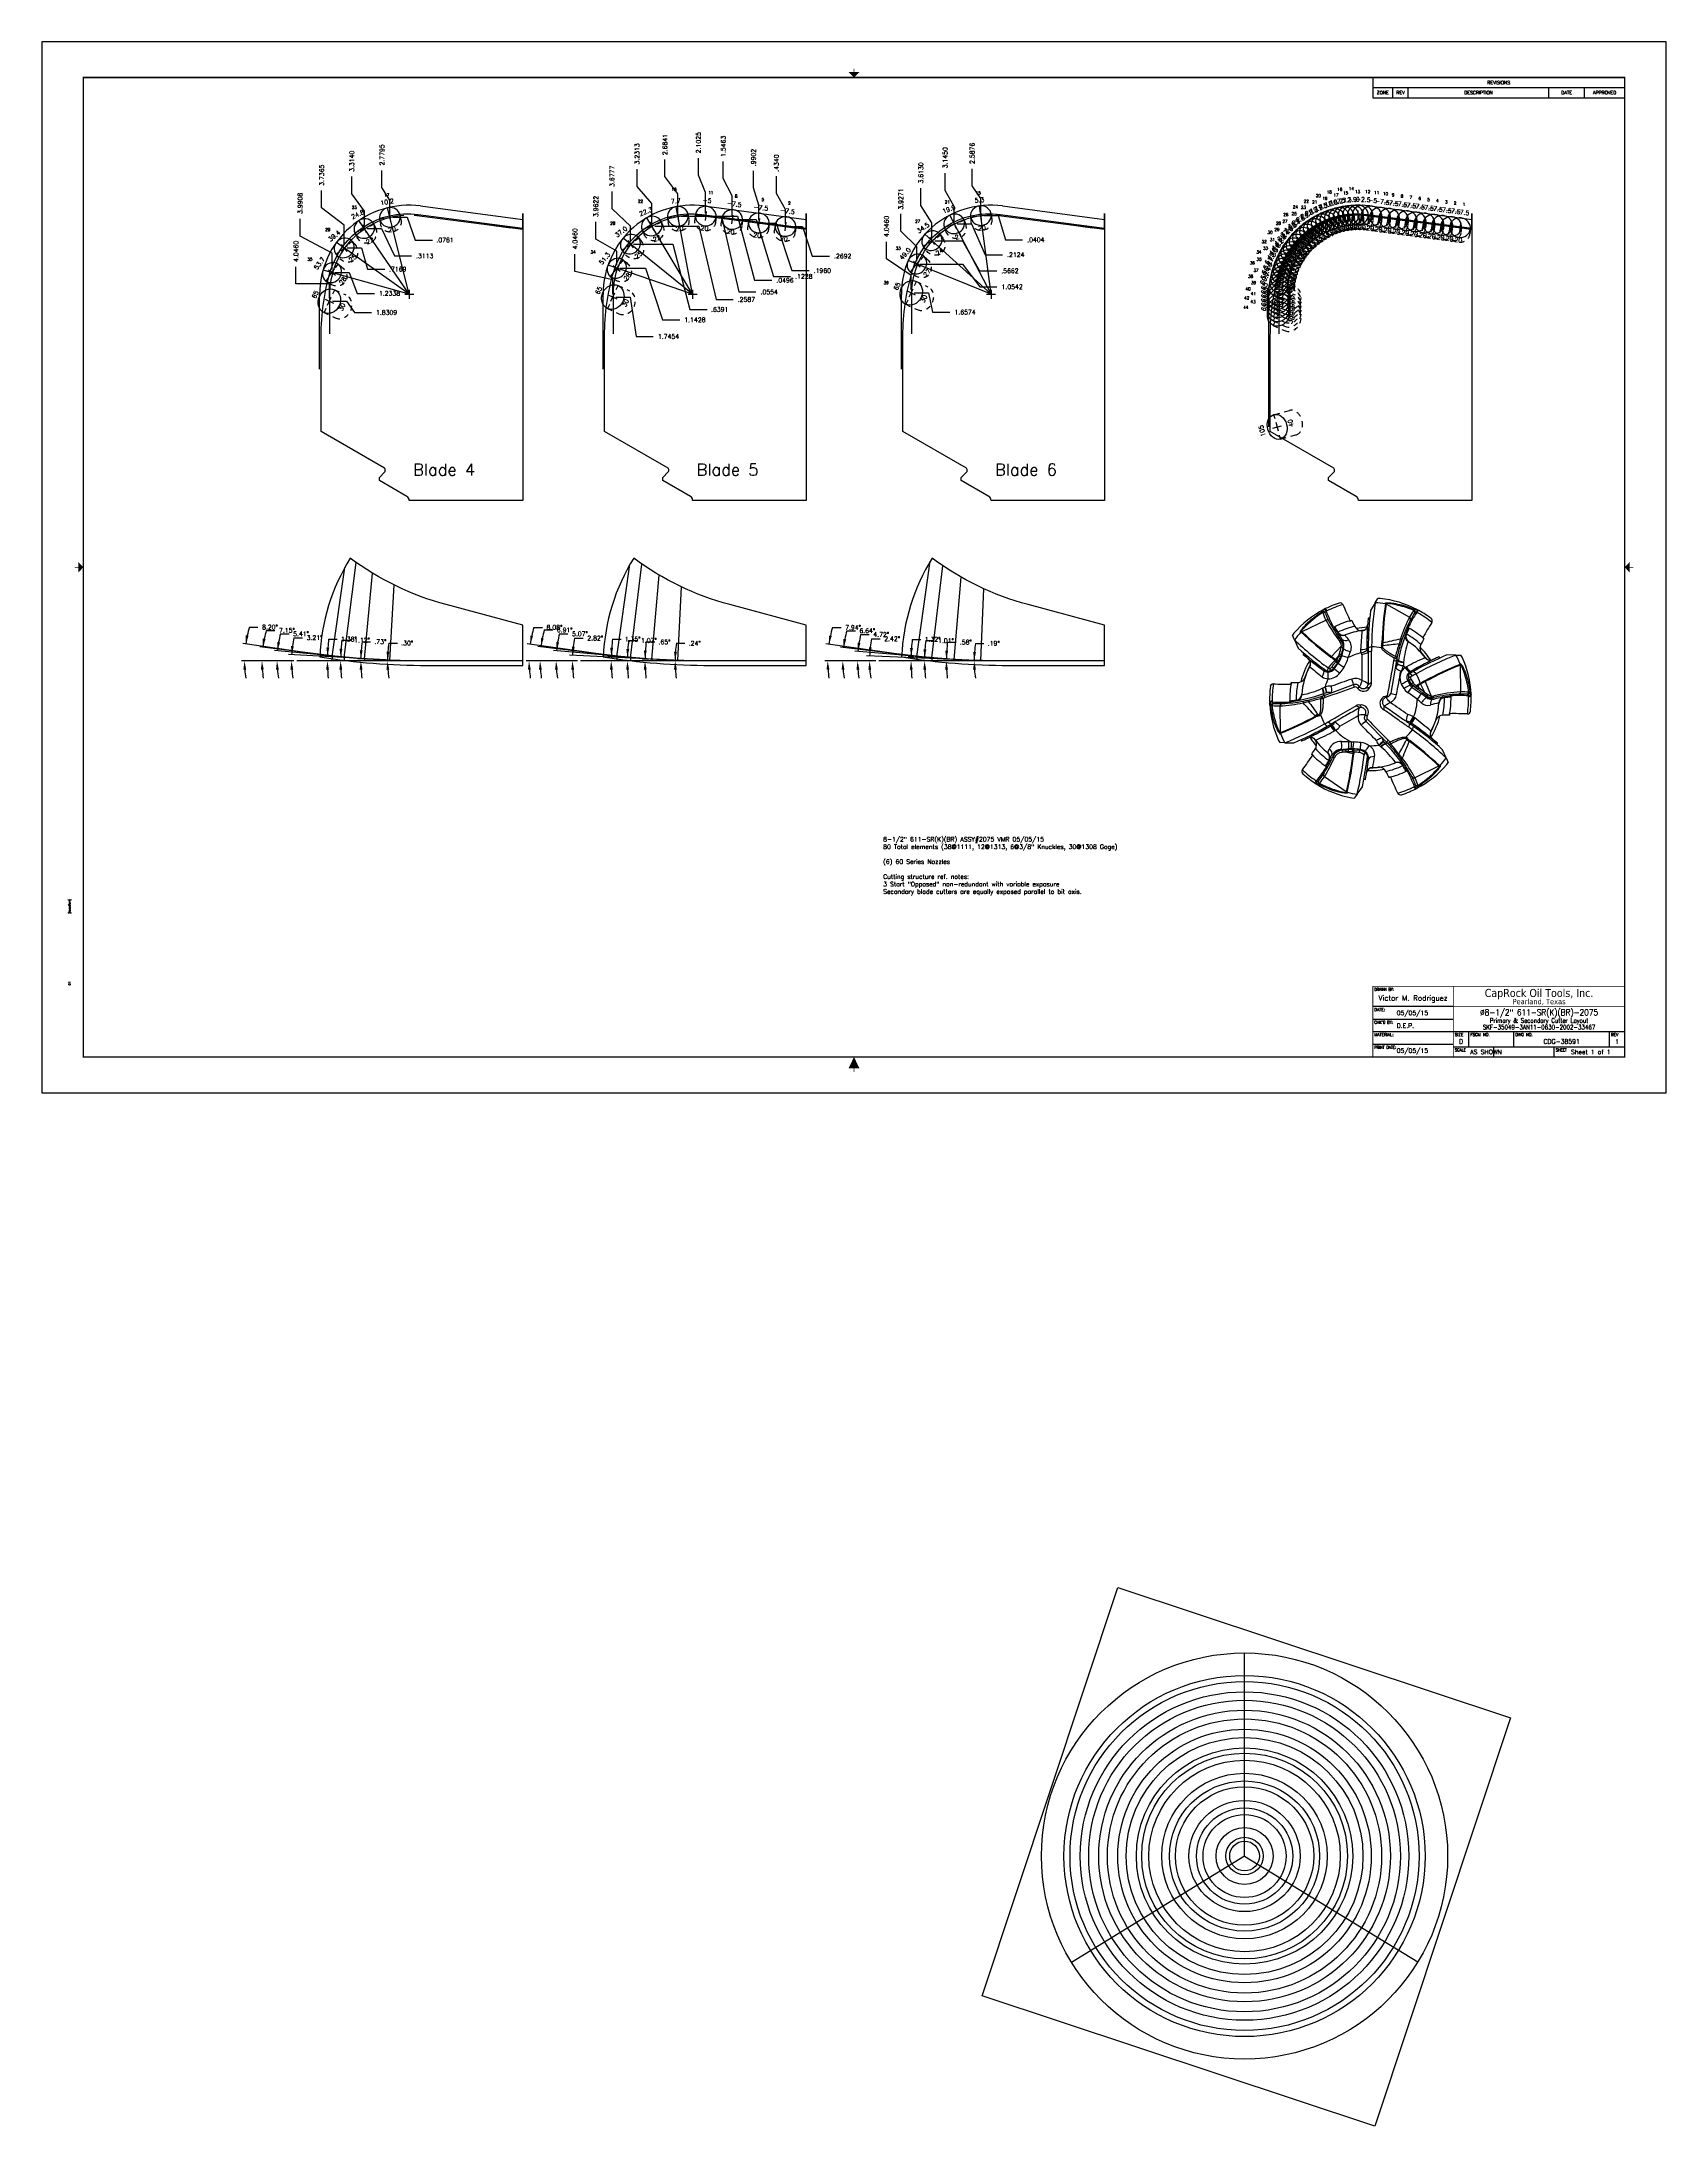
# Model space of a CAD drawing. Extents: x 72.5 to 140.5, y -17.7 to 26.
# Drawn here: x 106.5 to 140.5, y -17.67 to 25.96 of the extents above; entities that cross this region are included whole.
import ezdxf
from ezdxf.enums import TextEntityAlignment as Align

# ---------------------------------------------------------------- set-up
doc = ezdxf.new("R2010")
doc.units = 0
doc.header["$MEASUREMENT"] = 0
doc.header["$PDMODE"] = 3
doc.linetypes.add('CENTER2', pattern=[1.125, 0.75, -0.125, 0.125, -0.125])
doc.linetypes.add('HIDDEN2', pattern=[0.1875, 0.125, -0.0625])
doc.layers.get('0').update_dxf_attribs({"linetype": 'CONTINUOUS'})
doc.layers.get('Defpoints').update_dxf_attribs({"color": 10, "linetype": 'CONTINUOUS'})
for name, color, linetype, true_color in [('Blade1', 30, 'CONTINUOUS', 0xff7f00), ('Blade2', 7, 'CONTINUOUS', 0xcccc00), ('Blade3', 7, 'CONTINUOUS', 0x00cc00), ('Blade4', 7, 'CONTINUOUS', 0x00cccc), ('Blade5', 7, 'CONTINUOUS', 0x0066cc)]:
    doc.layers.add(name, color=color, linetype=linetype, true_color=true_color)
for name, color, linetype in [('Blade6', 6, 'CONTINUOUS'), ('CDG-38587R1', 7, 'CONTINUOUS'), ('CLine', 5, 'CENTER2'), ('Default', 7, 'CONTINUOUS'), ('Dims', 4, 'CONTINUOUS'), ('ODG-42639R1', 7, 'CONTINUOUS'), ('Title Block', 7, 'CONTINUOUS')]:
    doc.layers.add(name, color=color, linetype=linetype)
doc.styles.add('Block', font='tahoma.ttf')
doc.styles.add('RomanD', font='romand.shx', dxfattribs={"width": 0.9})
doc.styles.add('RomanS', font='romans')
doc.dimstyles.get("Standard").update_dxf_attribs({"dimtxt": 0.094, "dimasz": 0.18, "dimexe": 0.0625, "dimexo": 0.0625, "dimgap": 0.09, "dimtad": 0, "dimtih": 1, "dimtoh": 1, "dimdec": 4, "dimzin": 4, "dimdsep": 46, "dimtxsty": 'RomanS', "dimcen": 0.09, "dimazin": 1, "dimtfac": 1, "dimtdec": 4, "dimtofl": 0, "dimtmove": 0, "dimatfit": 1, "dimfxl": 1, "dimtolj": 1, "dimtzin": 0, "dimarcsym": 0})
picture_1 = doc.add_image_def('image1.png', size_in_pixel=(624, 649))

# ---------------------------------------------------------------- blocks, each defined once
blk = doc.blocks.new('CMark')
at = {"layer": 'CLine'}
for p, q in [((-0.094, 0), (0.094, 0)), ((0, 0.094), (0, -0.094))]:
    blk.add_line(p, q, dxfattribs=at)
blk = doc.blocks.new('1108@20')
for p, q in [((-0.124, 0), (-0.218, 0)), ((0.124, 0), (0.218, 0))]:
    blk.add_line(p, q)
at = {"color": 8, "linetype": 'HIDDEN2', "ltscale": 0.5}
blk.add_line((-0.218, 0), (-0.218, -0.108), dxfattribs=at)
at = {"color": 8, "linetype": 'HIDDEN2', "ltscale": 0.5, "flags": 128}
blk.add_lwpolyline([(0.218, 0), (0.218, -0.108)], dxfattribs=at)
at = {"extrusion": (0, 0, -1)}
blk.add_ellipse((0, 0), major_axis=(0.218, 0), ratio=0.939153, dxfattribs=at)
at = {"color": 8, "linetype": 'HIDDEN2', "ltscale": 0.5, "extrusion": (0, 0, -1)}
blk.add_ellipse((0, -0.108), major_axis=(0.218, 0), ratio=0.939153, start_param=0, end_param=3.141593, dxfattribs=at)
at = {"layer": 'CLine'}
blk.add_blockref('CMark', (0, 0), dxfattribs=at)
at = {"style": 'RomanS'}
blk.add_text('20', height=0.094, dxfattribs=at).set_placement((0, -0.258), align=Align.MIDDLE_CENTER)
blk.add_attdef('ANG', text='', height=0.094, dxfattribs=at).set_placement((0, 0.251), align=Align.BOTTOM_CENTER)
blk = doc.blocks.new('1108@21')
for p, q in [((-0.124, 0), (-0.218, 0)), ((0.124, 0), (0.218, 0))]:
    blk.add_line(p, q)
at = {"color": 8, "linetype": 'HIDDEN2', "ltscale": 0.5, "flags": 128}
for points in [[(-0.218, 0), (-0.218, -0.082)], [(0.218, 0), (0.218, -0.082)]]:
    blk.add_lwpolyline(points, dxfattribs=at)
at = {"extrusion": (0, 0, -1)}
blk.add_ellipse((0, 0), major_axis=(0.218, 0), ratio=0.933688, dxfattribs=at)
at = {"color": 8, "linetype": 'HIDDEN2', "ltscale": 0.5, "extrusion": (0, 0, -1)}
blk.add_ellipse((0, -0.082), major_axis=(0, -0.234), ratio=0.928628, start_param=-1.570796, end_param=1.570796, dxfattribs=at)
at = {"layer": 'CLine'}
blk.add_blockref('CMark', (0, 0), dxfattribs=at)
at = {"style": 'RomanS'}
blk.add_text('21', height=0.094, dxfattribs=at).set_placement((0, -0.281), align=Align.MIDDLE_CENTER)
blk.add_attdef('ANG', text='', height=0.094, dxfattribs=at).set_placement((0, 0.251), align=Align.BOTTOM_CENTER)
blk = doc.blocks.new('1108@24')
for p, q in [((-0.124, 0), (-0.218, 0)), ((0.124, 0), (0.218, 0))]:
    blk.add_line(p, q)
at = {"color": 8, "linetype": 'HIDDEN2', "ltscale": 0.5, "flags": 128}
for points in [[(-0.218, 0), (-0.218, -0.082)], [(0.218, 0), (0.218, -0.082)]]:
    blk.add_lwpolyline(points, dxfattribs=at)
at = {"extrusion": (0, 0, -1)}
blk.add_ellipse((0, 0), major_axis=(0.218, 0), ratio=0.91365, dxfattribs=at)
at = {"color": 8, "linetype": 'HIDDEN2', "ltscale": 0.5, "extrusion": (0, 0, -1)}
blk.add_ellipse((0, -0.082), major_axis=(0, -0.245), ratio=0.887543, start_param=-1.570796, end_param=1.570796, dxfattribs=at)
at = {"layer": 'CLine'}
blk.add_blockref('CMark', (0, 0), dxfattribs=at)
at = {"style": 'RomanS'}
blk.add_text('24', height=0.094, dxfattribs=at).set_placement((0, -0.281), align=Align.MIDDLE_CENTER)
blk.add_attdef('ANG', text='', height=0.094, dxfattribs=at).set_placement((0, 0.251), align=Align.BOTTOM_CENTER)
blk = doc.blocks.new('1108@27')
for p, q in [((-0.124, 0), (-0.218, 0)), ((0.124, 0), (0.218, 0))]:
    blk.add_line(p, q)
at = {"color": 8, "linetype": 'HIDDEN2', "ltscale": 0.5, "flags": 128}
for points in [[(-0.218, 0), (-0.218, -0.082)], [(0.218, 0), (0.218, -0.082)]]:
    blk.add_lwpolyline(points, dxfattribs=at)
at = {"extrusion": (0, 0, -1)}
blk.add_ellipse((0, 0), major_axis=(0.218, 0), ratio=0.891109, dxfattribs=at)
at = {"color": 8, "linetype": 'HIDDEN2', "ltscale": 0.5, "extrusion": (0, 0, -1)}
blk.add_ellipse((0, -0.082), major_axis=(0, -0.255), ratio=0.852922, start_param=-1.570796, end_param=1.570796, dxfattribs=at)
at = {"layer": 'CLine'}
blk.add_blockref('CMark', (0, 0), dxfattribs=at)
at = {"style": 'RomanS'}
blk.add_text('27', height=0.094, dxfattribs=at).set_placement((0, -0.281), align=Align.MIDDLE_CENTER)
blk.add_attdef('ANG', text='', height=0.094, dxfattribs=at).set_placement((0, 0.251), align=Align.BOTTOM_CENTER)
blk = doc.blocks.new('1108@30')
for p, q in [((-0.124, 0), (-0.218, 0)), ((0.124, 0), (0.218, 0))]:
    blk.add_line(p, q)
at = {"color": 8, "linetype": 'HIDDEN2', "ltscale": 0.5}
blk.add_line((-0.218, 0), (-0.218, -0.158), dxfattribs=at)
at = {"color": 8, "linetype": 'HIDDEN2', "ltscale": 0.5, "flags": 128}
blk.add_lwpolyline([(0.218, 0), (0.218, -0.158)], dxfattribs=at)
blk.add_ellipse((0, 0), major_axis=(0.218, 0), ratio=0.861549)
at = {"color": 8, "linetype": 'HIDDEN2', "ltscale": 0.5}
blk.add_ellipse((0, -0.158), major_axis=(0.218, 0), ratio=0.861549, start_param=3.141593, end_param=6.283185, dxfattribs=at)
at = {"layer": 'CLine'}
blk.add_blockref('CMark', (0, 0), dxfattribs=at)
at = {"style": 'RomanS'}
blk.add_text('30', height=0.094, dxfattribs=at).set_placement((0, -0.25), align=Align.MIDDLE_CENTER)
blk.add_attdef('ANG', text='', height=0.094, dxfattribs=at).set_placement((0, 0.251), align=Align.BOTTOM_CENTER)
blk = doc.blocks.new('1313@30')
for p, q in [((-0.17, 0), (-0.265, 0)), ((0.171, 0), (0.264, 0))]:
    blk.add_line(p, q)
at = {"color": 8, "linetype": 'HIDDEN2', "ltscale": 0.5}
blk.add_line((-0.265, 0), (-0.265, -0.26), dxfattribs=at)
at = {"color": 8, "linetype": 'HIDDEN2', "ltscale": 0.5, "flags": 128}
blk.add_lwpolyline([(0.264, 0), (0.264, -0.26)], dxfattribs=at)
blk.add_ellipse((0, 0), major_axis=(0.264, 0), ratio=0.866025)
at = {"color": 8, "linetype": 'HIDDEN2', "ltscale": 0.5}
blk.add_ellipse((0, -0.26), major_axis=(0.264, 0), ratio=0.866025, start_param=3.141593, end_param=6.283185, dxfattribs=at)
blk.add_blockref('CMark', (0, 0))
at = {"style": 'RomanS'}
blk.add_text('30', height=0.094, dxfattribs=at).set_placement((0, -0.292), align=Align.MIDDLE_CENTER)
blk.add_attdef('ANG', text='', height=0.094, dxfattribs=at).set_placement((0, 0.251), align=Align.BOTTOM_CENTER)
blk = doc.blocks.new('1108@22')
for p, q in [((-0.124, 0), (-0.218, 0)), ((0.124, 0), (0.218, 0))]:
    blk.add_line(p, q)
at = {"color": 8, "linetype": 'HIDDEN2', "ltscale": 0.5, "flags": 128}
for points in [[(-0.218, 0), (-0.218, -0.082)], [(0.218, 0), (0.218, -0.082)]]:
    blk.add_lwpolyline(points, dxfattribs=at)
at = {"extrusion": (0, 0, -1)}
blk.add_ellipse((0, 0), major_axis=(0.218, 0), ratio=0.92729, dxfattribs=at)
at = {"color": 8, "linetype": 'HIDDEN2', "ltscale": 0.5, "extrusion": (0, 0, -1)}
blk.add_ellipse((0, -0.082), major_axis=(0, -0.238), ratio=0.914141, start_param=-1.570796, end_param=1.570796, dxfattribs=at)
at = {"layer": 'CLine'}
blk.add_blockref('CMark', (0, 0), dxfattribs=at)
at = {"style": 'RomanS'}
blk.add_text('22', height=0.094, dxfattribs=at).set_placement((0, -0.281), align=Align.MIDDLE_CENTER)
blk.add_attdef('ANG', text='', height=0.094, dxfattribs=at).set_placement((0, 0.251), align=Align.BOTTOM_CENTER)
blk = doc.blocks.new('1108@23')
for p, q in [((-0.124, 0), (-0.218, 0)), ((0.124, 0), (0.218, 0))]:
    blk.add_line(p, q)
at = {"color": 8, "linetype": 'HIDDEN2', "ltscale": 0.5, "flags": 128}
for points in [[(-0.218, 0), (-0.218, -0.082)], [(0.218, 0), (0.218, -0.082)]]:
    blk.add_lwpolyline(points, dxfattribs=at)
at = {"extrusion": (0, 0, -1)}
blk.add_ellipse((0, 0), major_axis=(0.218, 0), ratio=0.920611, dxfattribs=at)
at = {"color": 8, "linetype": 'HIDDEN2', "ltscale": 0.5, "extrusion": (0, 0, -1)}
blk.add_ellipse((0, -0.082), major_axis=(0, -0.242), ratio=0.900462, start_param=-1.570796, end_param=1.570796, dxfattribs=at)
at = {"layer": 'CLine'}
blk.add_blockref('CMark', (0, 0), dxfattribs=at)
at = {"style": 'RomanS'}
blk.add_text('23', height=0.094, dxfattribs=at).set_placement((0, -0.281), align=Align.MIDDLE_CENTER)
blk.add_attdef('ANG', text='', height=0.094, dxfattribs=at).set_placement((0, 0.251), align=Align.BOTTOM_CENTER)
blk = doc.blocks.new('1108@25')
for p, q in [((-0.124, 0), (-0.218, 0)), ((0.124, 0), (0.218, 0))]:
    blk.add_line(p, q)
at = {"color": 8, "linetype": 'HIDDEN2', "ltscale": 0.5, "flags": 128}
for points in [[(-0.218, 0), (-0.218, -0.082)], [(0.218, 0), (0.218, -0.082)]]:
    blk.add_lwpolyline(points, dxfattribs=at)
at = {"extrusion": (0, 0, -1)}
blk.add_ellipse((0, 0), major_axis=(0.218, 0), ratio=0.906274, dxfattribs=at)
at = {"color": 8, "linetype": 'HIDDEN2', "ltscale": 0.5, "extrusion": (0, 0, -1)}
blk.add_ellipse((0, -0.082), major_axis=(0, -0.249), ratio=0.875339, start_param=-1.570796, end_param=1.570796, dxfattribs=at)
at = {"layer": 'CLine'}
blk.add_blockref('CMark', (0, 0), dxfattribs=at)
at = {"style": 'RomanS'}
blk.add_text('25', height=0.094, dxfattribs=at).set_placement((0, -0.281), align=Align.MIDDLE_CENTER)
blk.add_attdef('ANG', text='', height=0.094, dxfattribs=at).set_placement((0, 0.251), align=Align.BOTTOM_CENTER)
blk = doc.blocks.new('1108@26')
for p, q in [((-0.124, 0), (-0.218, 0)), ((0.124, 0), (0.218, 0))]:
    blk.add_line(p, q)
at = {"color": 8, "linetype": 'HIDDEN2', "ltscale": 0.5, "flags": 128}
for points in [[(-0.218, 0), (-0.218, -0.082)], [(0.218, 0), (0.218, -0.082)]]:
    blk.add_lwpolyline(points, dxfattribs=at)
at = {"extrusion": (0, 0, -1)}
blk.add_ellipse((0, 0), major_axis=(0.218, 0), ratio=0.898897, dxfattribs=at)
at = {"color": 8, "linetype": 'HIDDEN2', "ltscale": 0.5, "extrusion": (0, 0, -1)}
blk.add_ellipse((0, -0.082), major_axis=(0, -0.252), ratio=0.863811, start_param=-1.570796, end_param=1.570796, dxfattribs=at)
at = {"layer": 'CLine'}
blk.add_blockref('CMark', (0, 0), dxfattribs=at)
at = {"style": 'RomanS'}
blk.add_text('26', height=0.094, dxfattribs=at).set_placement((0, -0.281), align=Align.MIDDLE_CENTER)
blk.add_attdef('ANG', text='', height=0.094, dxfattribs=at).set_placement((0, 0.251), align=Align.BOTTOM_CENTER)
blk = doc.blocks.new('1108@28')
for p, q in [((-0.124, 0), (-0.218, 0)), ((0.124, 0), (0.218, 0))]:
    blk.add_line(p, q)
at = {"color": 8, "linetype": 'HIDDEN2', "ltscale": 0.5, "flags": 128}
for points in [[(-0.218, 0), (-0.218, -0.082)], [(0.218, 0), (0.218, -0.082)]]:
    blk.add_lwpolyline(points, dxfattribs=at)
at = {"extrusion": (0, 0, -1)}
blk.add_ellipse((0, 0), major_axis=(0.218, 0), ratio=0.883049, dxfattribs=at)
at = {"color": 8, "linetype": 'HIDDEN2', "ltscale": 0.5, "extrusion": (0, 0, -1)}
blk.add_ellipse((0, -0.082), major_axis=(0, -0.258), ratio=0.842638, start_param=-1.570796, end_param=1.570796, dxfattribs=at)
at = {"layer": 'CLine'}
blk.add_blockref('CMark', (0, 0), dxfattribs=at)
at = {"style": 'RomanS'}
blk.add_text('28', height=0.094, dxfattribs=at).set_placement((0, -0.281), align=Align.MIDDLE_CENTER)
blk.add_attdef('ANG', text='', height=0.094, dxfattribs=at).set_placement((0, 0.251), align=Align.BOTTOM_CENTER)
blk = doc.blocks.new('1108@29')
for p, q in [((-0.124, 0), (-0.218, 0)), ((0.124, 0), (0.218, 0))]:
    blk.add_line(p, q)
at = {"color": 8, "linetype": 'HIDDEN2', "ltscale": 0.5, "flags": 128}
for points in [[(-0.218, 0), (-0.218, -0.082)], [(0.218, 0), (0.218, -0.082)]]:
    blk.add_lwpolyline(points, dxfattribs=at)
at = {"extrusion": (0, 0, -1)}
blk.add_ellipse((0, 0), major_axis=(0.218, 0), ratio=0.87472, dxfattribs=at)
at = {"color": 8, "linetype": 'HIDDEN2', "ltscale": 0.5, "extrusion": (0, 0, -1)}
blk.add_ellipse((0, -0.082), major_axis=(0, -0.261), ratio=0.83293, start_param=-1.570796, end_param=1.570796, dxfattribs=at)
at = {"layer": 'CLine'}
blk.add_blockref('CMark', (0, 0), dxfattribs=at)
at = {"style": 'RomanS'}
blk.add_text('29', height=0.094, dxfattribs=at).set_placement((0, -0.281), align=Align.MIDDLE_CENTER)
blk.add_attdef('ANG', text='', height=0.094, dxfattribs=at).set_placement((0, 0.251), align=Align.BOTTOM_CENTER)
blk = doc.blocks.new('*D175')
at = {"layer": 'Defpoints', "color": 0, "transparency": 16777216}
for p in [(113.617, 23.264), (113.782, 22.281), (116.562, 22.358)]:
    blk.add_point(p, dxfattribs=at)
at = {"layer": 'Dims', "color": 0, "lineweight": -2, "transparency": 16777216}
for p, q in [((113.617, 22.904), (113.617, 23.264)), ((113.782, 22.641), (113.617, 22.904)), ((113.782, 22.344), (113.782, 22.641))]:
    blk.add_line(p, q, dxfattribs=at)
at = {"layer": 'Dims', "color": 0, "transparency": 16777216, "insert": (113.617, 23.587), "char_height": 0.094, "attachment_point": 5, "rotation": 90, "style": 'RomanS'}
blk.add_mtext('\\A1;2.7795', dxfattribs=at)
blk = doc.blocks.new('*D176')
at = {"layer": 'Defpoints', "color": 0, "transparency": 16777216}
for p in [(112.986, 23.132), (116.562, 22.358), (113.248, 22.046)]:
    blk.add_point(p, dxfattribs=at)
at = {"layer": 'Dims', "color": 0, "lineweight": -2, "transparency": 16777216}
for p, q in [((112.986, 22.772), (112.986, 23.132)), ((113.248, 22.412), (112.986, 22.772)), ((113.248, 22.109), (113.248, 22.412))]:
    blk.add_line(p, q, dxfattribs=at)
at = {"layer": 'Dims', "color": 0, "transparency": 16777216, "insert": (112.986, 23.454), "char_height": 0.094, "attachment_point": 5, "rotation": 90, "style": 'RomanS'}
blk.add_mtext('\\A1;3.3140', dxfattribs=at)
blk = doc.blocks.new('*D177')
at = {"layer": 'Defpoints', "color": 0, "transparency": 16777216}
for p in [(112.354, 22.84), (116.562, 22.358), (112.825, 21.641)]:
    blk.add_point(p, dxfattribs=at)
at = {"layer": 'Dims', "color": 0, "lineweight": -2, "transparency": 16777216}
for p, q in [((112.354, 22.48), (112.354, 22.84)), ((112.825, 22.12), (112.354, 22.48)), ((112.825, 21.703), (112.825, 22.12))]:
    blk.add_line(p, q, dxfattribs=at)
at = {"layer": 'Dims', "color": 0, "transparency": 16777216, "insert": (112.354, 23.163), "char_height": 0.094, "attachment_point": 5, "rotation": 90, "style": 'RomanS'}
blk.add_mtext('\\A1;3.7365', dxfattribs=at)
blk = doc.blocks.new('*D178')
at = {"layer": 'Defpoints', "color": 0, "transparency": 16777216}
for p in [(116.562, 22.358), (111.903, 22.25), (112.571, 21.124)]:
    blk.add_point(p, dxfattribs=at)
at = {"layer": 'Dims', "color": 0, "lineweight": -2, "transparency": 16777216}
for p, q in [((111.903, 21.89), (111.903, 22.25)), ((112.571, 21.53), (111.903, 21.89)), ((112.571, 21.186), (112.571, 21.53))]:
    blk.add_line(p, q, dxfattribs=at)
at = {"layer": 'Dims', "color": 0, "transparency": 16777216, "insert": (111.903, 22.573), "char_height": 0.094, "attachment_point": 5, "rotation": 90, "style": 'RomanS'}
blk.add_mtext('\\A1;3.9908', dxfattribs=at)
blk = doc.blocks.new('*D179')
at = {"layer": 'Defpoints', "color": 0, "transparency": 16777216}
for p in [(113.782, 22.281), (116.562, 22.358), (114.674, 21.806)]:
    blk.add_point(p, dxfattribs=at)
at = {"layer": 'Dims', "color": 0, "lineweight": -2, "transparency": 16777216}
for p, q in [((113.845, 22.281), (114.142, 22.281)), ((114.142, 22.281), (114.314, 21.806)), ((114.314, 21.806), (114.674, 21.806))]:
    blk.add_line(p, q, dxfattribs=at)
at = {"layer": 'Dims', "color": 0, "transparency": 16777216, "insert": (114.936, 21.806), "char_height": 0.094, "attachment_point": 5, "style": 'RomanS'}
blk.add_mtext('\\A1;.0761', dxfattribs=at)
blk = doc.blocks.new('*D180')
at = {"layer": 'Defpoints', "color": 0, "transparency": 16777216}
for p in [(116.562, 22.358), (113.248, 22.046), (114.236, 21.473)]:
    blk.add_point(p, dxfattribs=at)
at = {"layer": 'Dims', "color": 0, "lineweight": -2, "transparency": 16777216}
for p, q in [((113.31, 22.046), (113.608, 22.046)), ((113.608, 22.046), (113.876, 21.473)), ((113.876, 21.473), (114.236, 21.473))]:
    blk.add_line(p, q, dxfattribs=at)
at = {"layer": 'Dims', "color": 0, "transparency": 16777216, "insert": (114.512, 21.473), "char_height": 0.094, "attachment_point": 5, "style": 'RomanS'}
blk.add_mtext('\\A1;.3113', dxfattribs=at)
blk = doc.blocks.new('*D181')
at = {"layer": 'Defpoints', "color": 0, "transparency": 16777216}
for p in [(116.562, 22.358), (112.825, 21.641), (113.674, 21.195)]:
    blk.add_point(p, dxfattribs=at)
at = {"layer": 'Dims', "color": 0, "lineweight": -2, "transparency": 16777216}
for p, q in [((112.888, 21.641), (113.185, 21.641)), ((113.185, 21.641), (113.314, 21.195)), ((113.314, 21.195), (113.674, 21.195))]:
    blk.add_line(p, q, dxfattribs=at)
at = {"layer": 'Dims', "color": 0, "transparency": 16777216, "insert": (113.947, 21.195), "char_height": 0.094, "attachment_point": 5, "style": 'RomanS'}
blk.add_mtext('\\A1;.7169', dxfattribs=at)
blk = doc.blocks.new('*D182')
at = {"layer": 'Defpoints', "color": 0, "transparency": 16777216}
for p in [(116.562, 22.358), (112.571, 21.124), (113.459, 20.689)]:
    blk.add_point(p, dxfattribs=at)
at = {"layer": 'Dims', "color": 0, "lineweight": -2, "transparency": 16777216}
for p, q in [((112.633, 21.124), (112.931, 21.124)), ((112.931, 21.124), (113.099, 20.689)), ((113.099, 20.689), (113.459, 20.689))]:
    blk.add_line(p, q, dxfattribs=at)
at = {"layer": 'Dims', "color": 0, "transparency": 16777216, "insert": (113.775, 20.689), "char_height": 0.094, "attachment_point": 5, "style": 'RomanS'}
blk.add_mtext('\\A1;1.2338', dxfattribs=at)
blk = doc.blocks.new('*D183')
at = {"layer": 'Defpoints', "color": 0, "transparency": 16777216}
for p in [(121.871, 23.139), (122.494, 22.358), (122.06, 22.088)]:
    blk.add_point(p, dxfattribs=at)
at = {"layer": 'Dims', "color": 0, "lineweight": -2, "transparency": 16777216}
for p, q in [((121.871, 22.779), (121.871, 23.139)), ((122.06, 22.448), (121.871, 22.779)), ((122.06, 22.151), (122.06, 22.448))]:
    blk.add_line(p, q, dxfattribs=at)
at = {"layer": 'Dims', "color": 0, "transparency": 16777216, "insert": (121.871, 23.415), "char_height": 0.094, "attachment_point": 5, "rotation": 90, "style": 'RomanS'}
blk.add_mtext('\\A1;.4340', dxfattribs=at)
blk = doc.blocks.new('*D184')
at = {"layer": 'Defpoints', "color": 0, "transparency": 16777216}
for p in [(121.392, 23.257), (122.494, 22.358), (121.504, 22.162)]:
    blk.add_point(p, dxfattribs=at)
at = {"layer": 'Dims', "color": 0, "lineweight": -2, "transparency": 16777216}
for p, q in [((121.392, 22.897), (121.392, 23.257)), ((121.504, 22.537), (121.392, 22.897)), ((121.504, 22.224), (121.504, 22.537))]:
    blk.add_line(p, q, dxfattribs=at)
at = {"layer": 'Dims', "color": 0, "transparency": 16777216, "insert": (121.392, 23.533), "char_height": 0.094, "attachment_point": 5, "rotation": 90, "style": 'RomanS'}
blk.add_mtext('\\A1;.9902', dxfattribs=at)
blk = doc.blocks.new('*D185')
at = {"layer": 'Defpoints', "color": 0, "transparency": 16777216}
for p in [(120.76, 23.451), (122.494, 22.358), (120.947, 22.235)]:
    blk.add_point(p, dxfattribs=at)
at = {"layer": 'Dims', "color": 0, "lineweight": -2, "transparency": 16777216}
for p, q in [((120.76, 23.091), (120.76, 23.451)), ((120.947, 22.731), (120.76, 23.091)), ((120.947, 22.297), (120.947, 22.731))]:
    blk.add_line(p, q, dxfattribs=at)
at = {"layer": 'Dims', "color": 0, "transparency": 16777216, "insert": (120.76, 23.767), "char_height": 0.094, "attachment_point": 5, "rotation": 90, "style": 'RomanS'}
blk.add_mtext('\\A1;1.5463', dxfattribs=at)
blk = doc.blocks.new('*D186')
at = {"layer": 'Defpoints', "color": 0, "transparency": 16777216}
for p in [(120.239, 23.521), (120.391, 22.308), (122.494, 22.358)]:
    blk.add_point(p, dxfattribs=at)
at = {"layer": 'Dims', "color": 0, "lineweight": -2, "transparency": 16777216}
for p, q in [((120.239, 23.161), (120.239, 23.521)), ((120.391, 22.801), (120.239, 23.161)), ((120.391, 22.37), (120.391, 22.801))]:
    blk.add_line(p, q, dxfattribs=at)
at = {"layer": 'Dims', "color": 0, "transparency": 16777216, "insert": (120.239, 23.843), "char_height": 0.094, "attachment_point": 5, "rotation": 90, "style": 'RomanS'}
blk.add_mtext('\\A1;2.1025', dxfattribs=at)
blk = doc.blocks.new('*D187')
at = {"layer": 'Defpoints', "color": 0, "transparency": 16777216}
for p in [(119.539, 23.494), (119.81, 22.302), (122.494, 22.358)]:
    blk.add_point(p, dxfattribs=at)
at = {"layer": 'Dims', "color": 0, "lineweight": -2, "transparency": 16777216}
for p, q in [((119.539, 23.134), (119.539, 23.494)), ((119.81, 22.774), (119.539, 23.134)), ((119.81, 22.365), (119.81, 22.774))]:
    blk.add_line(p, q, dxfattribs=at)
at = {"layer": 'Dims', "color": 0, "transparency": 16777216, "insert": (119.539, 23.803), "char_height": 0.094, "attachment_point": 5, "rotation": 90, "style": 'RomanS'}
blk.add_mtext('\\A1;2.6841', dxfattribs=at)
blk = doc.blocks.new('*D188')
at = {"layer": 'Defpoints', "color": 0, "transparency": 16777216}
for p in [(118.955, 23.287), (122.494, 22.358), (119.262, 22.099)]:
    blk.add_point(p, dxfattribs=at)
at = {"layer": 'Dims', "color": 0, "lineweight": -2, "transparency": 16777216}
for p, q in [((118.955, 22.927), (118.955, 23.287)), ((119.262, 22.567), (118.955, 22.927)), ((119.262, 22.161), (119.262, 22.567))]:
    blk.add_line(p, q, dxfattribs=at)
at = {"layer": 'Dims', "color": 0, "transparency": 16777216, "insert": (118.955, 23.609), "char_height": 0.094, "attachment_point": 5, "rotation": 90, "style": 'RomanS'}
blk.add_mtext('\\A1;3.2313', dxfattribs=at)
blk = doc.blocks.new('*D189')
at = {"layer": 'Defpoints', "color": 0, "transparency": 16777216}
for p in [(118.431, 22.818), (122.494, 22.358), (118.816, 21.718)]:
    blk.add_point(p, dxfattribs=at)
at = {"layer": 'Dims', "color": 0, "lineweight": -2, "transparency": 16777216}
for p, q in [((118.431, 22.458), (118.431, 22.818)), ((118.816, 22.098), (118.431, 22.458)), ((118.816, 21.781), (118.816, 22.098))]:
    blk.add_line(p, q, dxfattribs=at)
at = {"layer": 'Dims', "color": 0, "transparency": 16777216, "insert": (118.431, 23.14), "char_height": 0.094, "attachment_point": 5, "rotation": 90, "style": 'RomanS'}
blk.add_mtext('\\A1;3.6777', dxfattribs=at)
blk = doc.blocks.new('*D190')
at = {"layer": 'Defpoints', "color": 0, "transparency": 16777216}
for p in [(122.494, 22.358), (118.093, 22.185), (118.531, 21.215)]:
    blk.add_point(p, dxfattribs=at)
at = {"layer": 'Dims', "color": 0, "lineweight": -2, "transparency": 16777216}
for p, q in [((118.093, 21.825), (118.093, 22.185)), ((118.531, 21.575), (118.093, 21.825)), ((118.531, 21.277), (118.531, 21.575))]:
    blk.add_line(p, q, dxfattribs=at)
at = {"layer": 'Dims', "color": 0, "transparency": 16777216, "insert": (118.093, 22.508), "char_height": 0.094, "attachment_point": 5, "rotation": 90, "style": 'RomanS'}
blk.add_mtext('\\A1;3.9622', dxfattribs=at)
blk = doc.blocks.new('*D191')
at = {"layer": 'Defpoints', "color": 0, "transparency": 16777216}
for p in [(122.494, 22.358), (122.06, 22.088), (122.982, 21.47)]:
    blk.add_point(p, dxfattribs=at)
at = {"layer": 'Dims', "color": 0, "lineweight": -2, "transparency": 16777216}
for p, q in [((122.122, 22.088), (122.42, 22.088)), ((122.42, 22.088), (122.622, 21.47)), ((122.622, 21.47), (122.982, 21.47))]:
    blk.add_line(p, q, dxfattribs=at)
at = {"layer": 'Dims', "color": 0, "transparency": 16777216, "insert": (123.258, 21.47), "char_height": 0.094, "attachment_point": 5, "style": 'RomanS'}
blk.add_mtext('\\A1;.2692', dxfattribs=at)
blk = doc.blocks.new('*D192')
at = {"layer": 'Defpoints', "color": 0, "transparency": 16777216}
for p in [(122.494, 22.358), (121.504, 22.162), (122.556, 21.165)]:
    blk.add_point(p, dxfattribs=at)
at = {"layer": 'Dims', "color": 0, "lineweight": -2, "transparency": 16777216}
for p, q in [((121.566, 22.162), (121.864, 22.162)), ((121.864, 22.162), (122.196, 21.165)), ((122.196, 21.165), (122.556, 21.165))]:
    blk.add_line(p, q, dxfattribs=at)
at = {"layer": 'Dims', "color": 0, "transparency": 16777216, "insert": (122.832, 21.165), "char_height": 0.094, "attachment_point": 5, "style": 'RomanS'}
blk.add_mtext('\\A1;.1960', dxfattribs=at)
blk = doc.blocks.new('*D193')
at = {"layer": 'Defpoints', "color": 0, "transparency": 16777216}
for p in [(122.494, 22.358), (120.947, 22.235), (122.169, 21.045)]:
    blk.add_point(p, dxfattribs=at)
at = {"layer": 'Dims', "color": 0, "lineweight": -2, "transparency": 16777216}
for p, q in [((121.01, 22.235), (121.449, 22.235)), ((121.449, 22.235), (121.809, 21.045)), ((121.809, 21.045), (122.169, 21.045))]:
    blk.add_line(p, q, dxfattribs=at)
at = {"layer": 'Dims', "color": 0, "transparency": 16777216, "insert": (122.445, 21.045), "char_height": 0.094, "attachment_point": 5, "style": 'RomanS'}
blk.add_mtext('\\A1;.1228', dxfattribs=at)
blk = doc.blocks.new('*D194')
at = {"layer": 'Defpoints', "color": 0, "transparency": 16777216}
for p in [(120.391, 22.308), (122.494, 22.358), (121.776, 20.963)]:
    blk.add_point(p, dxfattribs=at)
at = {"layer": 'Dims', "color": 0, "lineweight": -2, "transparency": 16777216}
for p, q in [((120.454, 22.308), (121.056, 22.308)), ((121.056, 22.308), (121.416, 20.963)), ((121.416, 20.963), (121.776, 20.963))]:
    blk.add_line(p, q, dxfattribs=at)
at = {"layer": 'Dims', "color": 0, "transparency": 16777216, "insert": (122.052, 20.963), "char_height": 0.094, "attachment_point": 5, "style": 'RomanS'}
blk.add_mtext('\\A1;.0496', dxfattribs=at)
blk = doc.blocks.new('*D195')
at = {"layer": 'Defpoints', "color": 0, "transparency": 16777216}
for p in [(119.81, 22.302), (122.494, 22.358), (121.443, 20.718)]:
    blk.add_point(p, dxfattribs=at)
at = {"layer": 'Dims', "color": 0, "lineweight": -2, "transparency": 16777216}
for p, q in [((119.872, 22.302), (120.723, 22.302)), ((120.723, 22.302), (121.083, 20.718)), ((121.083, 20.718), (121.443, 20.718))]:
    blk.add_line(p, q, dxfattribs=at)
at = {"layer": 'Dims', "color": 0, "transparency": 16777216, "insert": (121.721, 20.718), "char_height": 0.094, "attachment_point": 5, "style": 'RomanS'}
blk.add_mtext('\\A1;.0554', dxfattribs=at)
blk = doc.blocks.new('*D196')
at = {"layer": 'Defpoints', "color": 0, "transparency": 16777216}
for p in [(122.494, 22.358), (119.262, 22.099), (120.968, 20.56)]:
    blk.add_point(p, dxfattribs=at)
at = {"layer": 'Dims', "color": 0, "lineweight": -2, "transparency": 16777216}
for p, q in [((119.325, 22.099), (120.248, 22.099)), ((120.248, 22.099), (120.608, 20.56)), ((120.608, 20.56), (120.968, 20.56))]:
    blk.add_line(p, q, dxfattribs=at)
at = {"layer": 'Dims', "color": 0, "transparency": 16777216, "insert": (121.244, 20.56), "char_height": 0.094, "attachment_point": 5, "style": 'RomanS'}
blk.add_mtext('\\A1;.2587', dxfattribs=at)
blk = doc.blocks.new('*D197')
at = {"layer": 'Defpoints', "color": 0, "transparency": 16777216}
for p in [(122.494, 22.358), (118.816, 21.718), (120.423, 20.352)]:
    blk.add_point(p, dxfattribs=at)
at = {"layer": 'Dims', "color": 0, "lineweight": -2, "transparency": 16777216}
for p, q in [((118.879, 21.718), (119.703, 21.718)), ((119.703, 21.718), (120.063, 20.352)), ((120.063, 20.352), (120.423, 20.352))]:
    blk.add_line(p, q, dxfattribs=at)
at = {"layer": 'Dims', "color": 0, "transparency": 16777216, "insert": (120.685, 20.352), "char_height": 0.094, "attachment_point": 5, "style": 'RomanS'}
blk.add_mtext('\\A1;.6391', dxfattribs=at)
blk = doc.blocks.new('*D198')
at = {"layer": 'Defpoints', "color": 0, "transparency": 16777216}
for p in [(122.494, 22.358), (118.531, 21.215), (119.85, 20.134)]:
    blk.add_point(p, dxfattribs=at)
at = {"layer": 'Dims', "color": 0, "lineweight": -2, "transparency": 16777216}
for p, q in [((118.594, 21.215), (119.13, 21.215)), ((119.13, 21.215), (119.49, 20.134)), ((119.49, 20.134), (119.85, 20.134))]:
    blk.add_line(p, q, dxfattribs=at)
at = {"layer": 'Dims', "color": 0, "transparency": 16777216, "insert": (120.166, 20.134), "char_height": 0.094, "attachment_point": 5, "style": 'RomanS'}
blk.add_mtext('\\A1;1.1428', dxfattribs=at)
blk = doc.blocks.new('*D199')
at = {"layer": 'Defpoints', "color": 0, "transparency": 16777216}
for p in [(125.97, 23.297), (126.151, 22.317), (128.739, 22.358)]:
    blk.add_point(p, dxfattribs=at)
at = {"layer": 'Dims', "color": 0, "lineweight": -2, "transparency": 16777216}
for p, q in [((125.97, 22.937), (125.97, 23.297)), ((126.151, 22.677), (125.97, 22.937)), ((126.151, 22.38), (126.151, 22.677))]:
    blk.add_line(p, q, dxfattribs=at)
at = {"layer": 'Dims', "color": 0, "transparency": 16777216, "insert": (125.97, 23.62), "char_height": 0.094, "attachment_point": 5, "rotation": 90, "style": 'RomanS'}
blk.add_mtext('\\A1;2.5876', dxfattribs=at)
blk = doc.blocks.new('*D200')
at = {"layer": 'Defpoints', "color": 0, "transparency": 16777216}
for p in [(125.402, 23.205), (128.739, 22.358), (125.594, 22.145)]:
    blk.add_point(p, dxfattribs=at)
at = {"layer": 'Dims', "color": 0, "lineweight": -2, "transparency": 16777216}
for p, q in [((125.402, 22.845), (125.402, 23.205)), ((125.594, 22.505), (125.402, 22.845)), ((125.594, 22.208), (125.594, 22.505))]:
    blk.add_line(p, q, dxfattribs=at)
at = {"layer": 'Dims', "color": 0, "transparency": 16777216, "insert": (125.402, 23.527), "char_height": 0.094, "attachment_point": 5, "rotation": 90, "style": 'RomanS'}
blk.add_mtext('\\A1;3.1450', dxfattribs=at)
blk = doc.blocks.new('*D201')
at = {"layer": 'Defpoints', "color": 0, "transparency": 16777216}
for p in [(124.895, 22.888), (128.739, 22.358), (125.126, 21.791)]:
    blk.add_point(p, dxfattribs=at)
at = {"layer": 'Dims', "color": 0, "lineweight": -2, "transparency": 16777216}
for p, q in [((124.895, 22.528), (124.895, 22.888)), ((125.126, 22.168), (124.895, 22.528)), ((125.126, 21.854), (125.126, 22.168))]:
    blk.add_line(p, q, dxfattribs=at)
at = {"layer": 'Dims', "color": 0, "transparency": 16777216, "insert": (124.895, 23.211), "char_height": 0.094, "attachment_point": 5, "rotation": 90, "style": 'RomanS'}
blk.add_mtext('\\A1;3.6130', dxfattribs=at)
blk = doc.blocks.new('*D202')
at = {"layer": 'Defpoints', "color": 0, "transparency": 16777216}
for p in [(124.475, 22.354), (128.739, 22.358), (124.812, 21.303)]:
    blk.add_point(p, dxfattribs=at)
at = {"layer": 'Dims', "color": 0, "lineweight": -2, "transparency": 16777216}
for p, q in [((124.475, 21.994), (124.475, 22.354)), ((124.812, 21.663), (124.475, 21.994)), ((124.812, 21.366), (124.812, 21.663))]:
    blk.add_line(p, q, dxfattribs=at)
at = {"layer": 'Dims', "color": 0, "transparency": 16777216, "insert": (124.475, 22.663), "char_height": 0.094, "attachment_point": 5, "rotation": 90, "style": 'RomanS'}
blk.add_mtext('\\A1;3.9271', dxfattribs=at)
blk = doc.blocks.new('*D203')
at = {"layer": 'Defpoints', "color": 0, "transparency": 16777216}
for p in [(126.151, 22.317), (128.739, 22.358), (127.023, 21.809)]:
    blk.add_point(p, dxfattribs=at)
at = {"layer": 'Dims', "color": 0, "lineweight": -2, "transparency": 16777216}
for p, q in [((126.213, 22.317), (126.511, 22.317)), ((126.511, 22.317), (126.663, 21.809)), ((126.663, 21.809), (127.023, 21.809))]:
    blk.add_line(p, q, dxfattribs=at)
at = {"layer": 'Dims', "color": 0, "transparency": 16777216, "insert": (127.301, 21.809), "char_height": 0.094, "attachment_point": 5, "style": 'RomanS'}
blk.add_mtext('\\A1;.0404', dxfattribs=at)
blk = doc.blocks.new('*D204')
at = {"layer": 'Defpoints', "color": 0, "transparency": 16777216}
for p in [(128.739, 22.358), (125.594, 22.145), (126.603, 21.498)]:
    blk.add_point(p, dxfattribs=at)
at = {"layer": 'Dims', "color": 0, "lineweight": -2, "transparency": 16777216}
for p, q in [((125.656, 22.145), (125.954, 22.145)), ((125.954, 22.145), (126.243, 21.498)), ((126.243, 21.498), (126.603, 21.498))]:
    blk.add_line(p, q, dxfattribs=at)
at = {"layer": 'Dims', "color": 0, "transparency": 16777216, "insert": (126.881, 21.498), "char_height": 0.094, "attachment_point": 5, "style": 'RomanS'}
blk.add_mtext('\\A1;.2124', dxfattribs=at)
blk = doc.blocks.new('*D205')
at = {"layer": 'Defpoints', "color": 0, "transparency": 16777216}
for p in [(128.739, 22.358), (125.126, 21.791), (126.483, 21.16)]:
    blk.add_point(p, dxfattribs=at)
at = {"layer": 'Dims', "color": 0, "lineweight": -2, "transparency": 16777216}
for p, q in [((125.188, 21.791), (125.763, 21.791)), ((125.763, 21.791), (126.123, 21.16)), ((126.123, 21.16), (126.483, 21.16))]:
    blk.add_line(p, q, dxfattribs=at)
at = {"layer": 'Dims', "color": 0, "transparency": 16777216, "insert": (126.759, 21.16), "char_height": 0.094, "attachment_point": 5, "style": 'RomanS'}
blk.add_mtext('\\A1;.5662', dxfattribs=at)
blk = doc.blocks.new('*D206')
at = {"layer": 'Defpoints', "color": 0, "transparency": 16777216}
for p in [(128.739, 22.358), (124.812, 21.303), (126.488, 20.827)]:
    blk.add_point(p, dxfattribs=at)
at = {"layer": 'Dims', "color": 0, "lineweight": -2, "transparency": 16777216}
for p, q in [((124.874, 21.303), (125.768, 21.303)), ((125.768, 21.303), (126.128, 20.827)), ((126.128, 20.827), (126.488, 20.827))]:
    blk.add_line(p, q, dxfattribs=at)
at = {"layer": 'Dims', "color": 0, "transparency": 16777216, "insert": (126.804, 20.827), "char_height": 0.094, "attachment_point": 5, "style": 'RomanS'}
blk.add_mtext('\\A1;1.0542', dxfattribs=at)
blk = doc.blocks.new('*D223')
at = {"layer": 'Defpoints', "color": 0, "transparency": 16777216}
for p in [(113.734, 13.001), (113.782, 13.01), (113.782, 12.996), (116.562, 12.996)]:
    blk.add_point(p, dxfattribs=at)
at = {"layer": 'Dims', "color": 0, "lineweight": -2, "transparency": 16777216}
for p, q in [((113.759, 13.37), (113.939, 13.37)), ((113.72, 13.011), (113.672, 13.011)), ((113.72, 12.996), (113.672, 12.996))]:
    blk.add_line(p, q, dxfattribs=at)
for start, end in [(172.3961, 179.6959), (172.3998, 176.0478), (183.6481, 187.2961)]:
    blk.add_arc((116.562, 12.996), 2.828, start, end, dxfattribs=at)
at = {"layer": 'Dims', "color": 0, "transparency": 16777216}
for points in [[(113.771, 13.189), (113.711, 13.192), (113.734, 13.011)], [(113.71, 12.815), (113.77, 12.817), (113.734, 12.996)]]:
    blk.add_solid(points, dxfattribs=at)
at = {"layer": 'Dims', "color": 0, "transparency": 16777216, "insert": (114.143, 13.37), "char_height": 0.094, "attachment_point": 5, "style": 'RomanS'}
blk.add_mtext('\\A1;.30°', dxfattribs=at)
blk = doc.blocks.new('*D224')
at = {"layer": 'Defpoints', "color": 0, "transparency": 16777216}
for p in [(113.175, 13.01), (113.248, 13.038), (113.248, 12.996), (116.562, 12.996)]:
    blk.add_point(p, dxfattribs=at)
at = {"layer": 'Dims', "color": 0, "lineweight": -2, "transparency": 16777216}
for p, q in [((113.199, 13.398), (113.379, 13.398)), ((113.185, 12.996), (113.112, 12.996)), ((113.185, 13.038), (113.113, 13.039))]:
    blk.add_line(p, q, dxfattribs=at)
for start, end in [(173.1816, 179.2749), (173.1837, 176.2293), (183.0456, 186.0912)]:
    blk.add_arc((116.562, 12.996), 3.387, start, end, dxfattribs=at)
at = {"layer": 'Dims', "color": 0, "transparency": 16777216}
for points in [[(113.212, 13.217), (113.152, 13.22), (113.175, 13.039)], [(113.15, 12.815), (113.21, 12.817), (113.175, 12.996)]]:
    blk.add_solid(points, dxfattribs=at)
at = {"layer": 'Dims', "color": 0, "transparency": 16777216, "insert": (113.583, 13.398), "char_height": 0.094, "attachment_point": 5, "style": 'RomanS'}
blk.add_mtext('\\A1;.73°', dxfattribs=at)
blk = doc.blocks.new('*D225')
at = {"layer": 'Defpoints', "color": 0, "transparency": 16777216}
for p in [(112.751, 13.021), (112.825, 12.996), (112.826, 13.069), (116.562, 12.996)]:
    blk.add_point(p, dxfattribs=at)
at = {"layer": 'Dims', "color": 0, "lineweight": -2, "transparency": 16777216}
for p, q in [((112.776, 13.43), (112.956, 13.43)), ((112.763, 12.996), (112.688, 12.996)), ((112.763, 13.07), (112.689, 13.072))]:
    blk.add_line(p, q, dxfattribs=at)
for start, end in [(173.4617, 178.8764), (173.4632, 176.1698), (182.7066, 185.4132)]:
    blk.add_arc((116.562, 12.996), 3.811, start, end, dxfattribs=at)
at = {"layer": 'Dims', "color": 0, "transparency": 16777216}
for points in [[(112.789, 13.249), (112.729, 13.252), (112.752, 13.07)], [(112.725, 12.815), (112.785, 12.816), (112.751, 12.996)]]:
    blk.add_solid(points, dxfattribs=at)
at = {"layer": 'Dims', "color": 0, "transparency": 16777216, "insert": (113.2, 13.43), "char_height": 0.094, "attachment_point": 5, "style": 'RomanS'}
blk.add_mtext('\\A1;1.12°', dxfattribs=at)
blk = doc.blocks.new('*D226')
at = {"layer": 'Defpoints', "color": 0, "transparency": 16777216}
for p in [(112.572, 13.092), (112.475, 13.029), (112.571, 12.996), (116.562, 12.996)]:
    blk.add_point(p, dxfattribs=at)
at = {"layer": 'Dims', "color": 0, "lineweight": -2, "transparency": 16777216}
for p, q in [((112.509, 13.093), (112.413, 13.096)), ((112.5, 13.453), (112.68, 13.453)), ((112.508, 12.996), (112.412, 12.996))]:
    blk.add_line(p, q, dxfattribs=at)
for start, end in [(173.5686, 178.617), (173.5698, 176.0934), (182.5236, 185.0472)]:
    blk.add_arc((116.562, 12.996), 4.087, start, end, dxfattribs=at)
at = {"layer": 'Dims', "color": 0, "transparency": 16777216}
for points in [[(112.514, 13.273), (112.454, 13.275), (112.476, 13.094)], [(112.448, 12.815), (112.508, 12.816), (112.474, 12.996)]]:
    blk.add_solid(points, dxfattribs=at)
at = {"layer": 'Dims', "color": 0, "transparency": 16777216, "insert": (112.925, 13.453), "char_height": 0.094, "attachment_point": 5, "style": 'RomanS'}
blk.add_mtext('\\A1;1.38°', dxfattribs=at)
blk = doc.blocks.new('*D227')
at = {"layer": 'Defpoints', "color": 0, "transparency": 16777216}
for p in [(111.723, 13.039), (111.836, 12.996), (113.751, 13.012), (113.813, 13.009), (114.562, 12.996)]:
    blk.add_point(p, dxfattribs=at)
at = {"layer": 'Dims', "color": 0, "lineweight": -2, "transparency": 16777216}
for p, q in [((113.688, 13.016), (111.664, 13.129)), ((111.774, 13.483), (111.954, 13.483)), ((111.774, 12.996), (111.66, 12.996))]:
    blk.add_line(p, q, dxfattribs=at)
for start, end in [(167.8979, 176.7884), (167.9046, 172.3465), (184.4419, 188.8839)]:
    blk.add_arc((114.045, 12.996), 2.322, start, end, dxfattribs=at)
at = {"layer": 'Dims', "color": 0, "transparency": 16777216}
for points in [[(111.773, 13.302), (111.713, 13.308), (111.726, 13.126)], [(111.7, 12.815), (111.76, 12.817), (111.723, 12.996)]]:
    blk.add_solid(points, dxfattribs=at)
at = {"layer": 'Dims', "color": 0, "transparency": 16777216, "insert": (112.205, 13.483), "char_height": 0.094, "attachment_point": 5, "style": 'RomanS'}
blk.add_mtext('\\A1;3.21°', dxfattribs=at)
blk = doc.blocks.new('*D228')
at = {"layer": 'Defpoints', "color": 0, "transparency": 16777216}
for p in [(111.422, 13.067), (111.836, 12.996), (113.217, 13.041), (113.279, 13.035), (114.562, 12.996)]:
    blk.add_point(p, dxfattribs=at)
at = {"layer": 'Dims', "color": 0, "lineweight": -2, "transparency": 16777216}
for p, q in [((111.493, 13.564), (111.673, 13.564)), ((113.154, 13.046), (111.368, 13.216)), ((111.774, 12.996), (111.358, 12.996))]:
    blk.add_line(p, q, dxfattribs=at)
for start, end in [(165.4904, 174.587), (165.4976, 170.0423), (184.5447, 189.0894)]:
    blk.add_arc((113.69, 12.996), 2.27, start, end, dxfattribs=at)
at = {"layer": 'Dims', "color": 0, "transparency": 16777216}
for points in [[(111.484, 13.384), (111.425, 13.392), (111.431, 13.21)], [(111.398, 12.815), (111.458, 12.817), (111.42, 12.996)]]:
    blk.add_solid(points, dxfattribs=at)
at = {"layer": 'Dims', "color": 0, "transparency": 16777216, "insert": (111.924, 13.564), "char_height": 0.094, "attachment_point": 5, "style": 'RomanS'}
blk.add_mtext('\\A1;5.41°', dxfattribs=at)
blk = doc.blocks.new('*D229')
at = {"layer": 'Defpoints', "color": 0, "transparency": 16777216}
for p in [(111.107, 13.092), (111.836, 12.996), (112.795, 13.073), (112.857, 13.065), (114.562, 12.996)]:
    blk.add_point(p, dxfattribs=at)
at = {"layer": 'Dims', "color": 0, "lineweight": -2, "transparency": 16777216}
for p, q in [((111.196, 13.635), (111.376, 13.635)), ((112.733, 13.081), (111.061, 13.29)), ((111.774, 12.996), (111.043, 12.996))]:
    blk.add_line(p, q, dxfattribs=at)
for start, end in [(163.8886, 172.8478), (163.8954, 168.3716), (184.4762, 188.9523)]:
    blk.add_arc((113.41, 12.996), 2.305, start, end, dxfattribs=at)
at = {"layer": 'Dims', "color": 0, "transparency": 16777216}
for points in [[(111.182, 13.455), (111.123, 13.465), (111.123, 13.283)], [(111.082, 12.815), (111.142, 12.817), (111.105, 12.996)]]:
    blk.add_solid(points, dxfattribs=at)
at = {"layer": 'Dims', "color": 0, "transparency": 16777216, "insert": (111.627, 13.635), "char_height": 0.094, "attachment_point": 5, "style": 'RomanS'}
blk.add_mtext('\\A1;7.15°', dxfattribs=at)
blk = doc.blocks.new('*D230')
at = {"layer": 'Defpoints', "color": 0, "transparency": 16777216}
for p in [(110.742, 13.115), (112.541, 13.096), (111.836, 12.996), (112.603, 13.088), (114.562, 12.996)]:
    blk.add_point(p, dxfattribs=at)
at = {"layer": 'Dims', "color": 0, "lineweight": -2, "transparency": 16777216}
for p, q in [((110.842, 13.704), (111.022, 13.704)), ((112.479, 13.105), (110.703, 13.361)), ((111.774, 12.996), (110.677, 12.996))]:
    blk.add_line(p, q, dxfattribs=at)
for start, end in [(163.5477, 171.8015), (163.5531, 167.6773), (184.1242, 188.2484)]:
    blk.add_arc((113.24, 12.996), 2.501, start, end, dxfattribs=at)
at = {"layer": 'Dims', "color": 0, "transparency": 16777216}
for points in [[(110.826, 13.524), (110.767, 13.535), (110.765, 13.352)], [(110.716, 12.815), (110.776, 12.817), (110.739, 12.996)]]:
    blk.add_solid(points, dxfattribs=at)
at = {"layer": 'Dims', "color": 0, "transparency": 16777216, "insert": (111.273, 13.704), "char_height": 0.094, "attachment_point": 5, "style": 'RomanS'}
blk.add_mtext('\\A1;8.20°', dxfattribs=at)
blk = doc.blocks.new('*D231')
at = {"layer": 'Defpoints', "color": 0, "transparency": 16777216}
for p in [(119.752, 13), (119.81, 13.007), (119.81, 12.996), (122.494, 12.996)]:
    blk.add_point(p, dxfattribs=at)
at = {"layer": 'Dims', "color": 0, "lineweight": -2, "transparency": 16777216}
for p, q in [((119.777, 13.366), (119.957, 13.366)), ((119.747, 13.007), (119.69, 13.008)), ((119.747, 12.996), (119.69, 12.996))]:
    blk.add_line(p, q, dxfattribs=at)
for start, end in [(172.2283, 179.7575), (172.2323, 175.9949), (183.7626, 187.5251)]:
    blk.add_arc((122.494, 12.996), 2.742, start, end, dxfattribs=at)
at = {"layer": 'Dims', "color": 0, "transparency": 16777216}
for points in [[(119.789, 13.186), (119.729, 13.188), (119.752, 13.007)], [(119.728, 12.815), (119.788, 12.817), (119.752, 12.996)]]:
    blk.add_solid(points, dxfattribs=at)
at = {"layer": 'Dims', "color": 0, "transparency": 16777216, "insert": (120.162, 13.366), "char_height": 0.094, "attachment_point": 5, "style": 'RomanS'}
blk.add_mtext('\\A1;.24°', dxfattribs=at)
blk = doc.blocks.new('*D232')
at = {"layer": 'Defpoints', "color": 0, "transparency": 16777216}
for p in [(119.121, 13.008), (119.262, 12.996), (119.263, 13.032), (122.494, 12.996)]:
    blk.add_point(p, dxfattribs=at)
at = {"layer": 'Dims', "color": 0, "lineweight": -2, "transparency": 16777216}
for p, q in [((119.145, 13.393), (119.325, 13.393)), ((119.2, 13.033), (119.059, 13.035)), ((119.2, 12.996), (119.059, 12.996))]:
    blk.add_line(p, q, dxfattribs=at)
for start, end in [(173.228, 179.3471), (173.2302, 176.2886), (183.0584, 186.1169)]:
    blk.add_arc((122.494, 12.996), 3.372, start, end, dxfattribs=at)
at = {"layer": 'Dims', "color": 0, "transparency": 16777216}
for points in [[(119.158, 13.213), (119.098, 13.215), (119.121, 13.034)], [(119.096, 12.815), (119.156, 12.817), (119.121, 12.996)]]:
    blk.add_solid(points, dxfattribs=at)
at = {"layer": 'Dims', "color": 0, "transparency": 16777216, "insert": (119.529, 13.393), "char_height": 0.094, "attachment_point": 5, "style": 'RomanS'}
blk.add_mtext('\\A1;.65°', dxfattribs=at)
blk = doc.blocks.new('*D233')
at = {"layer": 'Defpoints', "color": 0, "transparency": 16777216}
for p in [(118.753, 13.019), (118.816, 12.996), (118.817, 13.064), (122.494, 12.996)]:
    blk.add_point(p, dxfattribs=at)
at = {"layer": 'Dims', "color": 0, "lineweight": -2, "transparency": 16777216}
for p, q in [((118.777, 13.424), (118.957, 13.424)), ((118.754, 12.996), (118.69, 12.996)), ((118.754, 13.065), (118.691, 13.066))]:
    blk.add_line(p, q, dxfattribs=at)
for start, end in [(173.419, 178.9346), (173.4206, 176.1776), (182.757, 185.514)]:
    blk.add_arc((122.494, 12.996), 3.741, start, end, dxfattribs=at)
at = {"layer": 'Dims', "color": 0, "transparency": 16777216}
for points in [[(118.791, 13.244), (118.731, 13.246), (118.753, 13.065)], [(118.727, 12.815), (118.787, 12.816), (118.753, 12.996)]]:
    blk.add_solid(points, dxfattribs=at)
at = {"layer": 'Dims', "color": 0, "transparency": 16777216, "insert": (119.202, 13.424), "char_height": 0.094, "attachment_point": 5, "style": 'RomanS'}
blk.add_mtext('\\A1;1.07°', dxfattribs=at)
blk = doc.blocks.new('*D234')
at = {"layer": 'Defpoints', "color": 0, "transparency": 16777216}
for p in [(118.414, 13.028), (118.531, 12.996), (118.533, 13.089), (122.494, 12.996)]:
    blk.add_point(p, dxfattribs=at)
at = {"layer": 'Dims', "color": 0, "lineweight": -2, "transparency": 16777216}
for p, q in [((118.47, 13.091), (118.353, 13.093)), ((118.44, 13.451), (118.62, 13.451)), ((118.469, 12.996), (118.352, 12.996))]:
    blk.add_line(p, q, dxfattribs=at)
for start, end in [(173.5889, 178.6468), (173.5901, 176.1184), (182.5283, 185.0567)]:
    blk.add_arc((122.494, 12.996), 4.079, start, end, dxfattribs=at)
at = {"layer": 'Dims', "color": 0, "transparency": 16777216}
for points in [[(118.454, 13.27), (118.394, 13.273), (118.415, 13.092)], [(118.388, 12.815), (118.448, 12.816), (118.414, 12.996)]]:
    blk.add_solid(points, dxfattribs=at)
at = {"layer": 'Dims', "color": 0, "transparency": 16777216, "insert": (118.864, 13.451), "char_height": 0.094, "attachment_point": 5, "style": 'RomanS'}
blk.add_mtext('\\A1;1.35°', dxfattribs=at)
blk = doc.blocks.new('*D235')
at = {"layer": 'Defpoints', "color": 0, "transparency": 16777216}
for p in [(117.602, 13.036), (117.769, 12.996), (119.778, 13.009), (119.841, 13.005), (120.494, 12.996)]:
    blk.add_point(p, dxfattribs=at)
at = {"layer": 'Dims', "color": 0, "lineweight": -2, "transparency": 16777216}
for p, q in [((119.716, 13.012), (117.542, 13.119)), ((117.649, 13.473), (117.829, 13.473)), ((117.706, 12.996), (117.539, 12.996))]:
    blk.add_line(p, q, dxfattribs=at)
for start, end in [(168.7153, 177.1816), (168.721, 172.9513), (184.2303, 188.4605)]:
    blk.add_arc((120.04, 12.996), 2.439, start, end, dxfattribs=at)
at = {"layer": 'Dims', "color": 0, "transparency": 16777216}
for points in [[(117.65, 13.292), (117.59, 13.297), (117.605, 13.116)], [(117.579, 12.815), (117.639, 12.817), (117.602, 12.996)]]:
    blk.add_solid(points, dxfattribs=at)
at = {"layer": 'Dims', "color": 0, "transparency": 16777216, "insert": (118.08, 13.473), "char_height": 0.094, "attachment_point": 5, "style": 'RomanS'}
blk.add_mtext('\\A1;2.82°', dxfattribs=at)
blk = doc.blocks.new('*D236')
at = {"layer": 'Defpoints', "color": 0, "transparency": 16777216}
for p in [(117.262, 13.067), (117.769, 12.996), (119.232, 13.035), (119.294, 13.03), (120.494, 12.996)]:
    blk.add_point(p, dxfattribs=at)
at = {"layer": 'Dims', "color": 0, "lineweight": -2, "transparency": 16777216}
for p, q in [((117.329, 13.564), (117.509, 13.564)), ((119.169, 13.041), (117.209, 13.215)), ((117.706, 12.996), (117.199, 12.996))]:
    blk.add_line(p, q, dxfattribs=at)
for start, end in [(166.3824, 174.9276), (166.3883, 170.6579), (184.2696, 188.5393)]:
    blk.add_arc((119.677, 12.996), 2.416, start, end, dxfattribs=at)
at = {"layer": 'Dims', "color": 0, "transparency": 16777216}
for points in [[(117.323, 13.384), (117.264, 13.392), (117.271, 13.209)], [(117.238, 12.815), (117.298, 12.817), (117.261, 12.996)]]:
    blk.add_solid(points, dxfattribs=at)
at = {"layer": 'Dims', "color": 0, "transparency": 16777216, "insert": (117.76, 13.564), "char_height": 0.094, "attachment_point": 5, "style": 'RomanS'}
blk.add_mtext('\\A1;5.07°', dxfattribs=at)
blk = doc.blocks.new('*D237')
at = {"layer": 'Defpoints', "color": 0, "transparency": 16777216}
for p in [(116.927, 13.094), (117.769, 12.996), (118.786, 13.068), (118.848, 13.06), (120.494, 12.996)]:
    blk.add_point(p, dxfattribs=at)
at = {"layer": 'Dims', "color": 0, "lineweight": -2, "transparency": 16777216}
for p, q in [((117.012, 13.644), (117.192, 13.644)), ((118.724, 13.075), (116.881, 13.299)), ((117.706, 12.996), (116.863, 12.996))]:
    blk.add_line(p, q, dxfattribs=at)
for start, end in [(164.6829, 173.0899), (164.6886, 168.8892), (184.2007, 188.4013)]:
    blk.add_arc((119.381, 12.996), 2.456, start, end, dxfattribs=at)
at = {"layer": 'Dims', "color": 0, "transparency": 16777216}
for points in [[(117.001, 13.464), (116.942, 13.474), (116.943, 13.291)], [(116.902, 12.815), (116.962, 12.817), (116.925, 12.996)]]:
    blk.add_solid(points, dxfattribs=at)
at = {"layer": 'Dims', "color": 0, "transparency": 16777216, "insert": (117.441, 13.644), "char_height": 0.094, "attachment_point": 5, "style": 'RomanS'}
blk.add_mtext('\\A1;6.91°', dxfattribs=at)
blk = doc.blocks.new('*D238')
at = {"layer": 'Defpoints', "color": 0, "transparency": 16777216}
for p in [(116.697, 13.113), (118.502, 13.094), (117.769, 12.996), (118.564, 13.085), (120.494, 12.996)]:
    blk.add_point(p, dxfattribs=at)
at = {"layer": 'Dims', "color": 0, "lineweight": -2, "transparency": 16777216}
for p, q in [((116.795, 13.699), (116.975, 13.699)), ((118.44, 13.102), (116.657, 13.356)), ((117.706, 12.996), (116.632, 12.996))]:
    blk.add_line(p, q, dxfattribs=at)
for start, end in [(163.6528, 171.9192), (163.6582, 167.7887), (184.1305, 188.261)]:
    blk.add_arc((119.192, 12.996), 2.497, start, end, dxfattribs=at)
at = {"layer": 'Dims', "color": 0, "transparency": 16777216}
for points in [[(116.78, 13.519), (116.721, 13.529), (116.719, 13.347)], [(116.671, 12.815), (116.731, 12.817), (116.694, 12.996)]]:
    blk.add_solid(points, dxfattribs=at)
at = {"layer": 'Dims', "color": 0, "transparency": 16777216, "insert": (117.226, 13.699), "char_height": 0.094, "attachment_point": 5, "style": 'RomanS'}
blk.add_mtext('\\A1;8.08°', dxfattribs=at)
blk = doc.blocks.new('*D239')
at = {"layer": 'Defpoints', "color": 0, "transparency": 16777216}
for p in [(126.011, 12.999), (126.151, 13.004), (126.151, 12.996), (128.739, 12.996)]:
    blk.add_point(p, dxfattribs=at)
at = {"layer": 'Dims', "color": 0, "lineweight": -2, "transparency": 16777216}
for p, q in [((126.036, 13.364), (126.216, 13.364)), ((126.089, 13.004), (125.949, 13.005)), ((126.088, 12.996), (125.949, 12.996))]:
    blk.add_line(p, q, dxfattribs=at)
for start, end in [(172.2468, 179.8144), (172.2509, 176.0326), (183.7817, 187.5635)]:
    blk.add_arc((128.739, 12.996), 2.728, start, end, dxfattribs=at)
at = {"layer": 'Dims', "color": 0, "transparency": 16777216}
for points in [[(126.048, 13.183), (125.988, 13.185), (126.011, 13.004)], [(125.987, 12.815), (126.047, 12.817), (126.011, 12.996)]]:
    blk.add_solid(points, dxfattribs=at)
at = {"layer": 'Dims', "color": 0, "transparency": 16777216, "insert": (126.42, 13.364), "char_height": 0.094, "attachment_point": 5, "style": 'RomanS'}
blk.add_mtext('\\A1;.19°', dxfattribs=at)
blk = doc.blocks.new('*D240')
at = {"layer": 'Defpoints', "color": 0, "transparency": 16777216}
for p in [(125.428, 13.007), (125.594, 13.027), (125.594, 12.996), (128.739, 12.996)]:
    blk.add_point(p, dxfattribs=at)
at = {"layer": 'Dims', "color": 0, "lineweight": -2, "transparency": 16777216}
for p, q in [((125.451, 13.388), (125.631, 13.388)), ((125.531, 12.996), (125.365, 12.996)), ((125.531, 13.028), (125.366, 13.03))]:
    blk.add_line(p, q, dxfattribs=at)
for start, end in [(173.1867, 179.4199), (173.189, 176.3045), (183.1154, 186.2309)]:
    blk.add_arc((128.739, 12.996), 3.311, start, end, dxfattribs=at)
at = {"layer": 'Dims', "color": 0, "transparency": 16777216}
for points in [[(125.465, 13.208), (125.405, 13.21), (125.428, 13.029)], [(125.403, 12.815), (125.463, 12.817), (125.428, 12.996)]]:
    blk.add_solid(points, dxfattribs=at)
at = {"layer": 'Dims', "color": 0, "transparency": 16777216, "insert": (125.835, 13.388), "char_height": 0.094, "attachment_point": 5, "style": 'RomanS'}
blk.add_mtext('\\A1;.58°', dxfattribs=at)
blk = doc.blocks.new('*D241')
at = {"layer": 'Defpoints', "color": 0, "transparency": 16777216}
for p in [(124.972, 13.017), (125.126, 13.059), (125.126, 12.995), (128.739, 12.996)]:
    blk.add_point(p, dxfattribs=at)
at = {"layer": 'Dims', "color": 0, "lineweight": -2, "transparency": 16777216}
for p, q in [((124.996, 13.421), (125.176, 13.421)), ((125.063, 12.995), (124.909, 12.995)), ((125.064, 13.06), (124.91, 13.063))]:
    blk.add_line(p, q, dxfattribs=at)
for start, end in [(173.5197, 178.9976), (173.5213, 176.2594), (182.7464, 185.4846)]:
    blk.add_arc((128.739, 12.996), 3.767, start, end, dxfattribs=at)
at = {"layer": 'Dims', "color": 0, "transparency": 16777216}
for points in [[(125.01, 13.24), (124.95, 13.243), (124.972, 13.062)], [(124.946, 12.814), (125.006, 12.816), (124.972, 12.995)]]:
    blk.add_solid(points, dxfattribs=at)
at = {"layer": 'Dims', "color": 0, "transparency": 16777216, "insert": (125.42, 13.421), "char_height": 0.094, "attachment_point": 5, "style": 'RomanS'}
blk.add_mtext('\\A1;1.01°', dxfattribs=at)
blk = doc.blocks.new('*D242')
at = {"layer": 'Defpoints', "color": 0, "transparency": 16777216}
for p in [(124.689, 13.027), (124.812, 12.996), (124.813, 13.086), (128.739, 12.996)]:
    blk.add_point(p, dxfattribs=at)
at = {"layer": 'Dims', "color": 0, "lineweight": -2, "transparency": 16777216}
for p, q in [((124.75, 13.087), (124.627, 13.09)), ((124.714, 13.448), (124.894, 13.448)), ((124.749, 12.996), (124.626, 12.996))]:
    blk.add_line(p, q, dxfattribs=at)
for start, end in [(173.5882, 178.6832), (173.5895, 176.1363), (182.5469, 185.0937)]:
    blk.add_arc((128.739, 12.996), 4.05, start, end, dxfattribs=at)
at = {"layer": 'Dims', "color": 0, "transparency": 16777216}
for points in [[(124.728, 13.267), (124.668, 13.27), (124.69, 13.089)], [(124.663, 12.815), (124.723, 12.816), (124.689, 12.996)]]:
    blk.add_solid(points, dxfattribs=at)
at = {"layer": 'Dims', "color": 0, "transparency": 16777216, "insert": (125.139, 13.448), "char_height": 0.094, "attachment_point": 5, "style": 'RomanS'}
blk.add_mtext('\\A1;1.32°', dxfattribs=at)
blk = doc.blocks.new('*D243')
at = {"layer": 'Defpoints', "color": 0, "transparency": 16777216}
for p in [(123.82, 13.031), (124.013, 12.996), (126.12, 13.005), (126.182, 13.003), (126.739, 12.996)]:
    blk.add_point(p, dxfattribs=at)
at = {"layer": 'Dims', "color": 0, "lineweight": -2, "transparency": 16777216}
for p, q in [((126.057, 13.008), (123.759, 13.105)), ((123.862, 13.46), (124.042, 13.46)), ((123.951, 12.996), (123.757, 12.996))]:
    blk.add_line(p, q, dxfattribs=at)
for start, end in [(169.4188, 177.579), (169.424, 173.5015), (184.0775, 188.155)]:
    blk.add_arc((126.349, 12.996), 2.53, start, end, dxfattribs=at)
at = {"layer": 'Dims', "color": 0, "transparency": 16777216}
for points in [[(123.866, 13.28), (123.806, 13.284), (123.822, 13.103)], [(123.796, 12.815), (123.856, 12.817), (123.819, 12.996)]]:
    blk.add_solid(points, dxfattribs=at)
at = {"layer": 'Dims', "color": 0, "transparency": 16777216, "insert": (124.294, 13.46), "char_height": 0.094, "attachment_point": 5, "style": 'RomanS'}
blk.add_mtext('\\A1;2.42°', dxfattribs=at)
blk = doc.blocks.new('*D244')
at = {"layer": 'Defpoints', "color": 0, "transparency": 16777216}
for p in [(123.571, 13.062), (124.013, 12.996), (125.563, 13.03), (125.625, 13.025), (126.739, 12.996)]:
    blk.add_point(p, dxfattribs=at)
at = {"layer": 'Dims', "color": 0, "lineweight": -2, "transparency": 16777216}
for p, q in [((123.635, 13.549), (123.815, 13.549)), ((125.5, 13.035), (123.516, 13.199)), ((123.951, 12.996), (123.508, 12.996))]:
    blk.add_line(p, q, dxfattribs=at)
for start, end in [(166.7144, 175.2828), (166.7204, 171.0016), (184.2812, 188.5624)]:
    blk.add_arc((125.98, 12.996), 2.41, start, end, dxfattribs=at)
at = {"layer": 'Dims', "color": 0, "transparency": 16777216}
for points in [[(123.63, 13.369), (123.57, 13.376), (123.578, 13.194)], [(123.547, 12.815), (123.607, 12.817), (123.57, 12.996)]]:
    blk.add_solid(points, dxfattribs=at)
at = {"layer": 'Dims', "color": 0, "transparency": 16777216, "insert": (124.066, 13.549), "char_height": 0.094, "attachment_point": 5, "style": 'RomanS'}
blk.add_mtext('\\A1;4.72°', dxfattribs=at)
blk = doc.blocks.new('*D245')
at = {"layer": 'Defpoints', "color": 0, "transparency": 16777216}
for p in [(123.261, 13.089), (124.013, 12.996), (125.095, 13.062), (125.157, 13.055), (126.739, 12.996)]:
    blk.add_point(p, dxfattribs=at)
at = {"layer": 'Dims', "color": 0, "lineweight": -2, "transparency": 16777216}
for p, q in [((123.344, 13.628), (123.524, 13.628)), ((125.033, 13.07), (123.213, 13.282)), ((123.951, 12.996), (123.197, 12.996))]:
    blk.add_line(p, q, dxfattribs=at)
for start, end in [(164.7877, 173.3562), (164.7937, 169.075), (184.2813, 188.5625)]:
    blk.add_arc((125.669, 12.996), 2.409, start, end, dxfattribs=at)
at = {"layer": 'Dims', "color": 0, "transparency": 16777216}
for points in [[(123.333, 13.448), (123.273, 13.457), (123.276, 13.274)], [(123.236, 12.815), (123.296, 12.817), (123.259, 12.996)]]:
    blk.add_solid(points, dxfattribs=at)
at = {"layer": 'Dims', "color": 0, "transparency": 16777216, "insert": (123.773, 13.628), "char_height": 0.094, "attachment_point": 5, "style": 'RomanS'}
blk.add_mtext('\\A1;6.64°', dxfattribs=at)
blk = doc.blocks.new('*D246')
at = {"layer": 'Defpoints', "color": 0, "transparency": 16777216}
for p in [(122.947, 13.112), (124.782, 13.09), (124.013, 12.996), (124.844, 13.082), (126.739, 12.996)]:
    blk.add_point(p, dxfattribs=at)
at = {"layer": 'Dims', "color": 0, "lineweight": -2, "transparency": 16777216}
for p, q in [((123.044, 13.695), (123.224, 13.695)), ((124.72, 13.099), (122.907, 13.352)), ((123.951, 12.996), (122.882, 12.996))]:
    blk.add_line(p, q, dxfattribs=at)
for start, end in [(163.8558, 172.0638), (163.861, 167.9624), (184.1014, 188.2027)]:
    blk.add_arc((125.46, 12.996), 2.515, start, end, dxfattribs=at)
at = {"layer": 'Dims', "color": 0, "transparency": 16777216}
for points in [[(123.03, 13.515), (122.971, 13.525), (122.969, 13.343)], [(122.921, 12.815), (122.981, 12.817), (122.945, 12.996)]]:
    blk.add_solid(points, dxfattribs=at)
at = {"layer": 'Dims', "color": 0, "transparency": 16777216, "insert": (123.475, 13.695), "char_height": 0.094, "attachment_point": 5, "style": 'RomanS'}
blk.add_mtext('\\A1;7.94°', dxfattribs=at)
blk = doc.blocks.new('*D250')
at = {"layer": 'Defpoints', "color": 0, "transparency": 16777216}
for p in [(128.739, 22.358), (124.174, 21.769), (124.693, 20.7)]:
    blk.add_point(p, dxfattribs=at)
at = {"layer": 'Dims', "color": 0, "lineweight": -2, "transparency": 16777216}
for p, q in [((124.174, 21.409), (124.174, 21.769)), ((124.693, 21.06), (124.174, 21.409)), ((124.693, 20.763), (124.693, 21.06))]:
    blk.add_line(p, q, dxfattribs=at)
at = {"layer": 'Dims', "color": 0, "transparency": 16777216, "insert": (124.174, 22.092), "char_height": 0.094, "attachment_point": 5, "rotation": 90, "style": 'RomanS'}
blk.add_mtext('\\A1;4.0460', dxfattribs=at)
blk = doc.blocks.new('*D251')
at = {"layer": 'Defpoints', "color": 0, "transparency": 16777216}
for p in [(128.739, 22.358), (124.693, 20.7), (125.501, 20.296)]:
    blk.add_point(p, dxfattribs=at)
at = {"layer": 'Dims', "color": 0, "lineweight": -2, "transparency": 16777216}
for p, q in [((124.755, 20.7), (125.053, 20.7)), ((125.053, 20.7), (125.141, 20.296)), ((125.141, 20.296), (125.501, 20.296))]:
    blk.add_line(p, q, dxfattribs=at)
at = {"layer": 'Dims', "color": 0, "transparency": 16777216, "insert": (125.82, 20.296), "char_height": 0.094, "attachment_point": 5, "style": 'RomanS'}
blk.add_mtext('\\A1;1.6574', dxfattribs=at)
blk = doc.blocks.new('*D252')
at = {"layer": 'Defpoints', "color": 0, "transparency": 16777216}
for p in [(122.494, 22.358), (117.656, 21.509), (118.448, 20.612)]:
    blk.add_point(p, dxfattribs=at)
at = {"layer": 'Dims', "color": 0, "lineweight": -2, "transparency": 16777216}
for p, q in [((117.656, 21.149), (117.656, 21.509)), ((118.448, 20.972), (117.656, 21.149)), ((118.448, 20.675), (118.448, 20.972))]:
    blk.add_line(p, q, dxfattribs=at)
at = {"layer": 'Dims', "color": 0, "transparency": 16777216, "insert": (117.656, 21.831), "char_height": 0.094, "attachment_point": 5, "rotation": 90, "style": 'RomanS'}
blk.add_mtext('\\A1;4.0460', dxfattribs=at)
blk = doc.blocks.new('*D253')
at = {"layer": 'Defpoints', "color": 0, "transparency": 16777216}
for p in [(122.494, 22.358), (118.448, 20.612), (119.295, 19.786)]:
    blk.add_point(p, dxfattribs=at)
at = {"layer": 'Dims', "color": 0, "lineweight": -2, "transparency": 16777216}
for p, q in [((118.51, 20.612), (118.808, 20.612)), ((118.808, 20.612), (118.935, 19.786)), ((118.935, 19.786), (119.295, 19.786))]:
    blk.add_line(p, q, dxfattribs=at)
at = {"layer": 'Dims', "color": 0, "transparency": 16777216, "insert": (119.614, 19.786), "char_height": 0.094, "attachment_point": 5, "style": 'RomanS'}
blk.add_mtext('\\A1;1.7454', dxfattribs=at)
blk = doc.blocks.new('*D254')
at = {"layer": 'Defpoints', "color": 0, "transparency": 16777216}
for p in [(116.562, 22.358), (111.817, 21.246), (112.516, 20.527)]:
    blk.add_point(p, dxfattribs=at)
at = {"layer": 'Dims', "color": 0, "lineweight": -2, "transparency": 16777216}
for p, q in [((111.817, 20.886), (111.817, 21.246)), ((112.516, 20.887), (111.817, 20.886)), ((112.516, 20.589), (112.516, 20.887))]:
    blk.add_line(p, q, dxfattribs=at)
at = {"layer": 'Dims', "color": 0, "transparency": 16777216, "insert": (111.817, 21.569), "char_height": 0.094, "attachment_point": 5, "rotation": 90, "style": 'RomanS'}
blk.add_mtext('\\A1;4.0460', dxfattribs=at)
blk = doc.blocks.new('*D255')
at = {"layer": 'Defpoints', "color": 0, "transparency": 16777216}
for p in [(116.562, 22.358), (112.516, 20.527), (113.401, 20.288)]:
    blk.add_point(p, dxfattribs=at)
at = {"layer": 'Dims', "color": 0, "lineweight": -2, "transparency": 16777216}
for p, q in [((112.578, 20.527), (112.876, 20.527)), ((112.876, 20.527), (113.041, 20.288)), ((113.041, 20.288), (113.401, 20.288))]:
    blk.add_line(p, q, dxfattribs=at)
at = {"layer": 'Dims', "color": 0, "transparency": 16777216, "insert": (113.714, 20.288), "char_height": 0.094, "attachment_point": 5, "style": 'RomanS'}
blk.add_mtext('\\A1;1.8309', dxfattribs=at)
blk = doc.blocks.new('1313@40')
for p, q in [((-0.265, 0), (-0.177, 0)), ((0.177, 0), (0.264, 0))]:
    blk.add_line(p, q)
at = {"color": 8, "linetype": 'HIDDEN2'}
for p, q in [((-0.265, 0), (-0.265, -0.334)), ((0.264, 0), (0.264, -0.334))]:
    blk.add_line(p, q, dxfattribs=at)
blk.add_ellipse((0, 0), major_axis=(0.265, 0), ratio=0.765974)
blk.add_ellipse((0, -0.334), major_axis=(-0.265, 0), ratio=0.765974, start_param=0, end_param=3.141593, dxfattribs=at)
blk.add_blockref('CMark', (0, 0))
at = {"style": 'RomanS'}
blk.add_text('40', height=0.094, dxfattribs=at).set_placement((0, -0.292), align=Align.MIDDLE_CENTER)
blk.add_attdef('ANG', text='', height=0.094, dxfattribs=at).set_placement((0, 0.251), align=Align.BOTTOM_CENTER)
blk = doc.blocks.new('COT_Dblock')
at = {"layer": 'Defpoints'}
for p in [(33.812, 21.812), (0.188, 0.188)]:
    blk.add_point(p, dxfattribs=at)
at = {"layer": 'Title Block'}
for p, q in [((27.857, 21.25), (27.857, 20.828)), ((27.857, 21.039), (33.13, 21.039)), ((28.278, 20.828), (28.278, 21.039)), ((28.599, 20.828), (28.599, 21.039)), ((31.544, 20.828), (31.544, 21.039)), ((32.286, 20.828), (32.286, 21.039)), ((27.857, 20.828), (33.13, 20.828)), ((29.544, 1.805), (27.857, 1.805)), ((27.857, 1.539), (29.544, 1.539)), ((27.857, 1.282), (33.13, 1.282)), ((27.857, 1.016), (29.544, 1.016)), ((29.544, 0.961), (33.13, 0.961)), ((29.865, 0.961), (29.865, 1.282)), ((30.388, 0.75), (30.388, 0.961)), ((30.81, 0.961), (30.81, 1.282)), ((31.653, 0.75), (31.653, 0.961)), ((32.809, 0.961), (32.809, 1.282))]:
    blk.add_line(p, q, dxfattribs=at)
at = {"layer": 'Title Block', "color": 8}
blk.add_lwpolyline([(0, 0), (34, 0), (34, 22), (0, 22)], close=True, dxfattribs=at)
at = {"layer": 'Title Block'}
for points, const_width in [([(17, 21.438), (17, 21.363)], 0.015), ([(0.69, 11), (0.765, 11)], 0.015), ([(33.31, 11), (33.235, 11)], 0.015), ([(27.857, 0.75), (27.857, 2.227), (33.13, 2.227)], 0.0169), ([(29.544, 0.75), (29.544, 2.227)], 0.0169), ([(29.544, 1.805), (33.13, 1.805)], 0.0169), ([(17, 0.438), (17, 0.513)], 0.015)]:
    blk.add_lwpolyline(points, dxfattribs=dict(at, const_width=const_width))
at = {"layer": 'Title Block', "const_width": 0.03}
blk.add_lwpolyline([(33.13, 21.25), (0.87, 21.25), (0.87, 0.75), (33.13, 0.75)], close=True, dxfattribs=at)
at = {"layer": 'Title Block'}
for points in [[(16.887, 21.363), (17.113, 21.363), (17, 21.25)], [(0.765, 10.887), (0.765, 11.113), (0.87, 11)], [(33.235, 10.887), (33.235, 11.113), (33.13, 11)], [(16.887, 0.513), (17.113, 0.513), (17, 0.75)]]:
    blk.add_solid(points, dxfattribs=at)
for s, height, style, p in [('ZONE', 0.0703, 'RomanS', (28.067, 20.934)), ('REV', 0.0703, 'RomanS', (28.439, 20.934)), ('DESCRIPTION', 0.07031, 'RomanS', (30.071, 20.934)), ('REVISIONS', 0.0703, 'RomanS', (30.493, 21.145)), ('DATE', 0.0703, 'RomanS', (31.915, 20.934)), ('APPROVED', 0.0703, 'RomanS', (32.708, 20.934)), ('CapRock Oil Tools, Inc.', 0.16875, 'Block', (31.337, 2.09)), ('Pearland, Texas', 0.1125, 'Block', (31.337, 1.91))]:
    blk.add_text(s, height=height, dxfattribs=dict(at, style=style)).set_placement(p, align=Align.MIDDLE_CENTER)
at = {"layer": 'Title Block', "style": 'RomanS'}
for s, width, p in [('DRAWN BY:', 0.86, (27.888, 2.195)), ("CHK'D BY:", 0.91, (27.888, 1.508)), ('PRINT DATE:', 0.78, (27.888, 0.985)), ('SCALE', 0.9, (29.575, 0.93)), ('SHEET', 0.9, (31.685, 0.93))]:
    blk.add_text(s, height=0.0625, dxfattribs=dict(at, width=width)).set_placement(p, align=Align.TOP_LEFT)
for s, p in [('DATE:', (27.888, 1.773)), ('MATERIAL:', (27.888, 1.25)), ('SIZE', (29.575, 1.25)), ('FSCM NO.', (29.896, 1.25)), ('DWG NO.', (30.841, 1.25)), ('REV', (32.841, 1.25))]:
    blk.add_text(s, height=0.0625, dxfattribs=at).set_placement(p, align=Align.TOP_LEFT)
at = {"layer": 'Title Block', "color": 3, "style": 'RomanS'}
blk.add_text('D', height=0.094, dxfattribs=at).set_placement((29.704, 1.121), align=Align.TOP_CENTER)
at = {"layer": 'Title Block', "color": 1, "style": 'RomanS', "flags": 8}
for tag, p in [('FNAME', (0.62, 3.75)), ('REVDATE', (0.62, 2.25)), ('USER', (0.62, 0.75))]:
    blk.add_attdef(tag, text='', height=0.047, rotation=90, dxfattribs=at).set_placement(p, align=Align.BOTTOM_LEFT)
at = {"layer": 'Title Block', "color": 3, "style": 'RomanS', "flags": 8}
blk.add_attdef('DRAWN', text='', height=0.11, dxfattribs=at).set_placement((28.7, 1.984), align=Align.MIDDLE_CENTER)
at = {"layer": 'Title Block', "color": 3, "style": 'RomanD', "width": 0.9, "flags": 8}
for tag, height, p in [('TITL1', 0.125, (31.337, 1.684)), ('TITL2', 0.094, (31.337, 1.514)), ('TITL3', 0.094, (31.337, 1.374))]:
    blk.add_attdef(tag, text='', height=height, dxfattribs=at).set_placement(p, align=Align.MIDDLE_CENTER)
at = {"layer": 'Title Block', "color": 3, "style": 'RomanS', "flags": 8}
for tag, p in [('CHECK', (28.356, 1.406)), ('DDATE', (28.356, 1.672)), ('MATRL', (28.356, 1.149)), ('PDATE', (28.356, 0.883)), ('SCALE', (29.896, 0.855)), ('SHEET', (32.005, 0.855))]:
    blk.add_attdef(tag, text='', height=0.094, dxfattribs=at).set_placement(p, align=Align.MIDDLE_LEFT)
for tag, p in [('FSCM#', (30.337, 1.121)), ('DWG#', (31.81, 1.121)), ('REV#', (32.97, 1.121))]:
    blk.add_attdef(tag, text='', height=0.094, dxfattribs=at).set_placement(p, align=Align.TOP_CENTER)
blk = doc.blocks.new('SE')
at = {"layer": 'ODG-42639R1', "color": 7, "linetype": 'Continuous'}
for p, q in [((6.728, 7.444), (6.725, 7.451)), ((6.752, 7.483), (6.769, 7.493)), ((6.795, 7.427), (6.798, 7.42)), ((6.836, 7.466), (6.819, 7.457)), ((7.846, 7.633), (7.75, 7.472)), ((7.846, 7.633), (7.899, 7.723)), ((7.95, 7.722), (7.899, 7.723)), ((8.08, 7.602), (8.075, 7.605)), ((8.08, 7.602), (8.561, 7.333)), ((8.653, 7.5), (8.657, 7.507)), ((8.678, 7.436), (8.674, 7.429)), ((8.699, 7.503), (8.717, 7.495)), ((8.733, 7.424), (8.716, 7.433)), ((6.143, 6.996), (6.113, 6.954)), ((6.316, 7.033), (6.31, 7.03)), ((6.316, 7.033), (6.812, 7.273)), ((6.812, 7.273), (6.812, 7.273)), ((6.981, 7.128), (6.985, 7.13)), ((6.993, 7.134), (6.997, 7.136)), ((7.06, 7.015), (7.067, 7.019)), ((7.569, 7.046), (7.574, 7.05)), ((8.492, 6.983), (8.499, 6.979)), ((8.54, 7.112), (8.543, 7.11)), ((8.551, 7.105), (8.555, 7.103)), ((8.561, 7.333), (8.561, 7.333)), ((6.156, 6.859), (6.113, 6.954)), ((6.156, 6.859), (6.233, 6.687)), ((6.932, 6.511), (7.138, 6.734)), ((7.175, 6.718), (7.169, 6.679)), ((7.177, 6.668), (7.182, 6.687)), ((7.184, 6.68), (7.182, 6.687)), ((7.221, 6.961), (7.217, 6.957)), ((7.565, 6.552), (7.551, 6.585)), ((7.698, 6.61), (7.693, 6.61)), ((7.693, 6.61), (7.698, 6.603)), ((7.77, 6.715), (7.698, 6.691)), ((7.77, 6.624), (7.698, 6.599)), ((7.698, 6.623), (7.698, 6.599)), ((7.698, 6.599), (7.698, 5.938)), ((7.77, 6.715), (7.77, 6.716)), ((7.987, 6.797), (7.987, 6.798)), ((8.014, 6.735), (7.999, 6.733)), ((8.007, 6.798), (8.009, 6.798)), ((8.007, 6.798), (8.007, 6.797)), ((8.007, 6.797), (8.009, 6.798)), ((8.009, 6.798), (8.009, 6.798)), ((8.014, 6.735), (8.009, 6.798)), ((8.541, 6.82), (8.535, 6.821)), ((6.479, 6.295), (6.478, 6.302)), ((6.854, 6.19), (6.84, 6.2)), ((6.84, 6.2), (6.843, 6.2)), ((6.865, 6.27), (6.843, 6.2)), ((6.865, 6.27), (6.864, 6.271)), ((6.888, 6.254), (6.865, 6.27)), ((7.054, 6.376), (6.98, 6.27)), ((6.99, 6.252), (7.071, 6.368)), ((7.011, 6.429), (7.008, 6.431)), ((7.018, 6.399), (7.029, 6.416)), ((7.023, 6.446), (7.088, 6.527)), ((7.067, 6.394), (7.054, 6.376)), ((7.071, 6.368), (7.054, 6.376)), ((7.089, 6.528), (7.089, 6.529)), ((7.189, 6.282), (7.109, 6.167)), ((7.132, 6.54), (7.119, 6.499)), ((7.132, 6.54), (7.147, 6.533)), ((7.146, 6.532), (7.147, 6.533)), ((7.283, 6.49), (7.283, 6.488)), ((8.292, 6.423), (8.172, 5.741)), ((8.239, 6.426), (8.248, 6.473)), ((8.301, 6.469), (8.292, 6.423)), ((8.436, 6.319), (8.435, 6.314)), ((8.441, 6.376), (8.436, 6.319)), ((8.472, 6.281), (8.496, 6.296)), ((8.496, 6.296), (8.499, 6.297)), ((8.529, 6.13), (8.549, 6.141)), ((8.549, 6.141), (8.567, 6.152)), ((8.577, 6.191), (8.562, 6.181)), ((8.567, 6.152), (8.587, 6.164)), ((8.624, 6.102), (8.567, 6.152)), ((8.581, 6.193), (8.577, 6.191)), ((8.589, 6.195), (8.588, 6.195)), ((8.703, 6.147), (8.647, 6.197)), ((8.704, 6.147), (8.703, 6.147)), ((8.889, 6.486), (8.895, 6.485)), ((9.536, 6.541), (9.348, 6.543)), ((9.536, 6.541), (9.641, 6.539)), ((9.627, 6.322), (9.627, 6.328)), ((9.627, 6.322), (9.634, 5.771)), ((9.666, 6.494), (9.641, 6.539)), ((6.31, 5.714), (6.312, 5.708)), ((6.734, 5.681), (6.778, 5.697)), ((6.744, 5.85), (6.796, 5.874)), ((6.778, 5.697), (7.394, 5.921)), ((6.796, 5.874), (6.801, 5.876)), ((8.451, 5.839), (8.399, 5.928)), ((8.526, 6), (8.579, 5.909)), ((8.726, 5.617), (8.526, 5.757)), ((8.605, 5.933), (8.56, 6.01)), ((8.579, 5.909), (8.605, 5.933)), ((8.624, 6.102), (8.586, 6.086)), ((8.598, 6.032), (8.642, 5.956)), ((8.641, 5.894), (8.615, 5.869)), ((8.615, 5.869), (8.815, 5.727)), ((8.685, 5.864), (8.641, 5.894)), ((8.664, 5.932), (8.707, 5.903)), ((8.731, 5.829), (8.685, 5.864)), ((8.707, 5.903), (8.729, 5.915)), ((8.74, 5.897), (8.718, 5.885)), ((8.74, 5.897), (8.764, 5.85)), ((8.74, 5.897), (8.74, 5.897)), ((8.764, 5.85), (8.764, 5.85)), ((8.785, 5.947), (8.788, 5.949)), ((8.796, 5.929), (8.877, 5.766)), ((8.877, 5.765), (8.878, 5.764)), ((8.893, 5.984), (9.016, 5.683)), ((9.431, 5.679), (9.431, 5.675)), ((9.634, 5.771), (9.634, 5.771)), ((9.781, 5.721), (9.774, 5.721)), ((9.799, 5.668), (9.798, 5.686)), ((9.825, 5.775), (9.832, 5.775)), ((9.85, 5.736), (9.852, 5.717)), ((5.639, 5.509), (5.637, 5.529)), ((5.665, 5.471), (5.657, 5.471)), ((5.69, 5.578), (5.691, 5.559)), ((5.708, 5.525), (5.716, 5.525)), ((5.863, 4.924), (5.855, 5.475)), ((5.855, 5.475), (5.855, 5.475)), ((6.058, 5.581), (6.058, 5.585)), ((6.058, 5.567), (6.058, 5.571)), ((6.193, 5.591), (6.193, 5.598)), ((6.647, 5.3), (6.595, 5.265)), ((6.596, 5.262), (6.595, 5.265)), ((6.597, 5.263), (6.595, 5.265)), ((6.595, 5.265), (6.595, 5.265)), ((6.596, 5.262), (6.597, 5.263)), ((6.607, 5.245), (6.606, 5.245)), ((6.647, 5.3), (6.656, 5.287)), ((6.802, 5.65), (6.757, 5.634)), ((7.451, 5.479), (7.465, 5.49)), ((8.039, 5.474), (8.036, 5.477)), ((8.644, 5.248), (8.65, 5.244)), ((8.65, 5.244), (8.659, 5.237)), ((9.179, 5.532), (9.177, 5.537)), ((9.296, 5.655), (9.297, 5.648)), ((9.432, 5.665), (9.432, 5.661)), ((5.863, 4.924), (5.863, 4.918)), ((6.786, 5.099), (6.786, 5.099)), ((6.786, 5.099), (6.843, 5.048)), ((6.865, 5.144), (6.923, 5.094)), ((6.923, 5.094), (6.902, 5.082)), ((6.944, 5.072), (6.944, 5.072)), ((7.019, 4.963), (7.009, 4.958)), ((7.019, 4.963), (7.019, 4.963)), ((8.086, 4.716), (7.647, 5.155)), ((8.55, 5.028), (8.571, 5.101)), ((8.571, 5.101), (8.591, 5.088)), ((8.582, 5.129), (8.577, 5.133)), ((8.625, 4.975), (8.647, 5.048)), ((8.625, 4.975), (8.625, 4.975)), ((9.011, 4.95), (9.012, 4.944)), ((5.824, 4.751), (5.849, 4.707)), ((5.953, 4.705), (5.849, 4.707)), ((5.953, 4.705), (6.141, 4.703)), ((6.6, 4.76), (6.594, 4.761)), ((6.848, 4.5), (6.853, 4.499)), ((7.132, 4.564), (7.128, 4.56)), ((7.17, 4.563), (7.128, 4.56)), ((7.165, 4.551), (7.241, 4.557)), ((7.382, 4.475), (7.226, 4.51)), ((7.241, 4.557), (7.294, 4.561)), ((7.29, 4.728), (7.349, 4.725)), ((7.343, 4.58), (7.294, 4.578)), ((7.294, 4.561), (7.294, 4.578)), ((7.383, 4.578), (7.343, 4.58)), ((7.349, 4.725), (7.399, 4.723)), ((7.385, 4.511), (7.359, 4.514)), ((7.383, 4.578), (7.383, 4.559)), ((7.383, 4.559), (7.409, 4.556)), ((7.409, 4.556), (7.523, 4.547)), ((7.687, 4.451), (7.685, 4.43)), ((7.932, 4.646), (7.919, 4.657)), ((7.962, 4.62), (7.932, 4.646)), ((8.119, 4.682), (8.086, 4.716)), ((8.119, 4.757), (8.153, 4.723)), ((8.501, 4.764), (8.509, 4.778)), ((8.555, 4.732), (8.501, 4.764)), ((8.557, 4.735), (8.555, 4.732)), ((8.556, 4.735), (8.555, 4.732)), ((8.555, 4.732), (8.555, 4.732)), ((8.557, 4.735), (8.556, 4.735)), ((8.568, 4.751), (8.569, 4.751)), ((9.334, 4.387), (9.256, 4.559)), ((9.334, 4.387), (9.376, 4.292)), ((6.766, 4.055), (6.767, 4.055)), ((7.238, 3.68), (6.782, 3.99)), ((6.782, 3.99), (6.782, 3.99)), ((6.812, 4.217), (6.809, 4.219)), ((6.823, 4.209), (6.82, 4.211)), ((6.881, 4.333), (6.875, 4.337)), ((7.795, 4.19), (7.791, 4.186)), ((8.269, 4.284), (8.273, 4.289)), ((8.43, 4.23), (8.423, 4.227)), ((8.496, 4.112), (8.493, 4.11)), ((8.508, 4.118), (8.505, 4.116)), ((9.174, 4.213), (8.678, 3.973)), ((8.678, 3.973), (8.678, 3.973)), ((9.174, 4.213), (9.179, 4.216)), ((9.346, 4.25), (9.376, 4.292)), ((6.603, 3.914), (6.619, 3.905)), ((6.63, 3.833), (6.613, 3.843)), ((6.657, 3.898), (6.661, 3.904)), ((6.676, 3.832), (6.672, 3.826)), ((7.238, 3.68), (7.243, 3.677)), ((7.357, 3.55), (7.408, 3.544)), ((7.469, 3.629), (7.408, 3.544)), ((7.469, 3.629), (7.579, 3.782)), ((8.654, 3.78), (8.67, 3.789)), ((8.694, 3.819), (8.691, 3.825)), ((8.738, 3.762), (8.721, 3.753)), ((8.761, 3.802), (8.764, 3.795))]:
    blk.add_line(p, q, dxfattribs=at)
for centre, radius, start, end in [((7.745, 5.623), 2.109, 117.5591, 139.4036), ((9.13, 8.318), 2.543, 200.4727, 204.2627), ((7.745, 5.623), 2.109, 107.9592, 117.5591), ((9.436, 8.563), 2.875, 203.4181, 207.1557), ((9.442, 8.478), 2.814, 201.2654, 208.7421), ((7.745, 5.623), 2.055, 106.1901, 116.2479), ((7.114, 7.568), 0.0646, 26.1052, 107.4895), ((13.427, 10.224), 6.785, 202.7826, 205.9245), ((14.698, 6.623), 7, 173.0357, 179.4391), ((14.673, 6.612), 6.904, 171.4896, 179.1367), ((7.745, 5.623), 2.013, 81.1491, 87.1252), ((7.745, 5.623), 2.109, 62.5591, 84.4036), ((15.031, 6.583), 7.047, 171.6262, 178.2513), ((14.476, 6.658), 6.471, 171.5815, 178.7597), ((8.126, 7.741), 0.147, 241.1764, 242.9688), ((11.057, 5.87), 2.814, 146.2654, 153.7421), ((10.747, 6.034), 2.543, 145.4727, 149.2627), ((11.123, 5.924), 2.875, 148.4181, 152.1557), ((7.745, 5.623), 2.109, 52.9592, 62.5591), ((7.745, 5.623), 2.055, 51.1901, 61.2479), ((7.745, 5.623), 2.013, 136.1491, 142.1252), ((6.228, 7.15), 0.147, 296.1764, 297.9688), ((11.137, 12.142), 7.047, 226.6262, 233.2513), ((10.758, 11.73), 6.471, 226.5815, 233.7597), ((6.834, 7.228), 0.05, 27.2615, 115.8011), ((9.71, 8.854), 3.301, 208.6199, 217.9679), ((9.436, 8.563), 2.875, 207.1557, 216.9245), ((7.745, 5.623), 1.688, 116.9001, 117.756), ((8.639, 8.083), 1.915, 210.0418, 218.6426), ((9.461, 8.596), 2.883, 210.6959, 212.9754), ((9.463, 8.527), 2.831, 209.4417, 212.188), ((7.745, 5.623), 1.552, 102.1664, 115.9097), ((7.745, 5.623), 1.438, 96.8304, 111.3845), ((7.745, 5.623), 1.688, 104.3966, 105.4455), ((13.718, 10.353), 7.072, 205.8919, 207.0202), ((7.567, 7.22), 0.17, 208.0043, 259.4972), ((7.745, 5.623), 1.5, 92.6794, 101.1559), ((7.566, 7.215), 0.165, 259.5981, 276.5498), ((15.658, 6.241), 8.128, 174.3158, 177.0742), ((7.745, 5.623), 1.442, 95.5876, 97.4384), ((7.559, 7.178), 0.129, 276.5284, 331.054), ((7.603, 6.862), 0.191, 95.7433, 97.6705), ((15.395, 6.629), 7.727, 175.9928, 179.5866), ((15.949, 6.623), 8.278, 175.2725, 179.5924), ((14.892, 6.624), 7.225, 175.057, 175.6784), ((7.745, 5.623), 1.688, 90.4427, 91.3154), ((11.597, 5.806), 3.326, 156.932, 169.136), ((11.515, 5.868), 3.297, 153.6153, 162.0692), ((11.123, 5.924), 2.875, 152.1557, 160.9666), ((11.165, 5.923), 2.883, 155.6959, 158.0186), ((11.109, 5.882), 2.831, 154.4417, 157.188), ((7.745, 5.623), 1.688, 61.9001, 62.756), ((7.761, 5.654), 1.653, 62.1515, 62.7623), ((7.745, 5.623), 1.687, 61.7863, 62.1578), ((8.537, 7.29), 0.05, 332.2615, 60.8011), ((14.773, 3.607), 6.785, 147.7826, 150.9245), ((8.976, 7.255), 0.0646, 331.1052, 52.4895), ((10.909, 11.866), 6.904, 226.4896, 234.1367), ((10.914, 11.892), 7, 228.0357, 234.4091), ((7.745, 5.623), 1.688, 145.4427, 146.3154), ((11.342, 12.549), 7.81, 230.1853, 234.1445), ((6.691, 6.667), 0.421, 340.8858, 346.0305), ((-36.617, 17.445), 45.051, 346.0243, 346.2083), ((6.997, 6.735), 0.142, 359.6232, 38.5267), ((7.009, 6.736), 0.129, 346.2462, 359.1899), ((9.436, 8.563), 2.875, 216.9245, 217.2156), ((6.991, 6.725), 0.184, 357.6832, 36.9658), ((6.958, 6.748), 0.232, 344.7961, 36.8876), ((7.002, 6.715), 0.181, 345.0573, 36.9238), ((28.284, 1.204), 21.799, 165.4531, 165.8495), ((9.618, 8.518), 3.063, 216.8957, 217.148), ((6.966, 6.741), 0.226, 0.3391, 20.9327), ((7.09, 6.785), 0.0952, 15.3885, 15.481), ((6.966, 6.741), 0.226, 344.3472, 0.3391), ((8.178, 7.615), 1.165, 214.3842, 220.448), ((-16.538, 15.463), 25.455, 339.3596, 339.6549), ((7.745, 5.623), 0.981, 101.3764, 118.1001), ((7.105, 6.705), 0.243, 337.7515, 39.572), ((7.708, 6.646), 0.168, 176.6506, 201.2825), ((84.203, 6.657), 76.638, 180.07849, 180.48455), ((7.573, 6.598), 0.129, 40.3954, 41.9751), ((7.797, 6.684), 0.128, 179.7187, 199.4277), ((7.797, 6.68), 0.126, 179.3022, 198.5623), ((7.795, 6.683), 0.126, 199.3888, 219.5172), ((7.797, 6.68), 0.126, 198.5127, 213.9915), ((14.698, 6.623), 7, 179.4391, 180), ((7.745, 5.623), 1.093, 77.619, 88.6517), ((14.675, 6.623), 6.905, 179.2322, 179.988), ((8.052, 6.718), 0.0773, 163.8477, 200.5702), ((7.749, 6.806), 0.238, 343.6856, 357.9041), ((8.034, 6.719), 0.0385, 157.8191, 210.2245), ((7.738, 6.798), 0.268, 345.9665, 359.6867), ((1.519, 35.557), 29.483, 282.7166, 283.4521), ((10.058, -9.94), 16.8, 95.8436, 96.9878), ((10.53, 5.993), 2.317, 160.3329, 167.0065), ((11.123, 5.924), 2.875, 162.9271, 169.0562), ((15.202, 4.957), 7.091, 164.2405, 165.1663), ((11.123, 5.924), 2.875, 160.9666, 162.9271), ((10.164, 6.245), 1.728, 160.5488, 175.3105), ((7.745, 5.623), 1.552, 47.1664, 60.9097), ((7.745, 5.623), 1.438, 36.8304, 56.3845), ((8.951, 6.684), 0.17, 153.0043, 204.4972), ((7.745, 5.623), 1.5, 32.6854, 46.1542), ((8.947, 6.682), 0.165, 204.5981, 221.5498), ((15.046, 3.443), 7.072, 150.8919, 152.0202), ((7.745, 5.623), 1.442, 35.7533, 42.442), ((7.745, 5.623), 1.687, 49.3966, 50.4455), ((7.745, 5.623), 1.5, 147.6836, 166.152), ((7.745, 5.623), 1.438, 151.8304, 176.3845), ((7.745, 5.623), 1.442, 150.5562, 162.6336), ((11.024, 12.052), 7.225, 230.0612, 230.6784), ((11.18, 12.301), 7.516, 230.9624, 234.0774), ((6.648, 6.218), 0.191, 150.7433, 152.6705), ((6.364, 6.363), 0.129, 333.1179, 14.2786), ((7.702, 5.646), 1.389, 151.4411, 151.7102), ((11.446, 12.063), 7.612, 229.2629, 231.745), ((6.858, 6.345), 0.155, 233.9963, 268.3186), ((6.826, 6.251), 0.0666, 207.9862, 213.4478), ((6.861, 6.341), 0.156, 234.5055, 267.797), ((6.847, 6.339), 0.14, 268.4697, 295.9934), ((6.861, 6.342), 0.157, 267.7447, 325.0573), ((6.874, 6.333), 0.288, 267.1143, 324.8482), ((7.745, 5.623), 1.093, 132.3519, 143.6517), ((6.859, 6.354), 0.104, 286.2315, 325.046), ((6.853, 6.359), 0.155, 290.934, 325.0046), ((11.388, 12.47), 7.46, 233.2118, 234.0492), ((10.552, 11.457), 6.129, 233.8009, 234.8121), ((-68.877, 59.265), 92.492, 325.06066, 325.14011), ((6.708, 6.644), 0.368, 324.5835, 327.8735), ((6.714, 6.643), 0.366, 324.1717, 327.4776), ((10.987, 11.988), 6.835, 234.4305, 234.6106), ((6.667, 6.681), 0.448, 326.4861, 339.8871), ((6.652, 6.667), 0.496, 326.5927, 340.1662), ((6.66, 6.657), 0.503, 324.9156, 345.6016), ((6.674, 6.64), 0.627, 325.1883, 346.0373), ((-123.002, 29.853), 133.316, 349.5518, 349.87907), ((8.191, 6.372), 0.125, 306.9824, 347.9736), ((-435.35, 87.784), 451.17, 349.51938, 349.58207), ((-14.509, 11.216), 23.335, 347.9549, 348.14), ((5.021, 7.119), 3.38, 348.0639, 348.2858), ((8.637, 6.063), 0.274, 127.0626, 209.5762), ((8.18, 6.365), 0.261, 321.1154, 348.7516), ((7.745, 5.623), 0.981, 42.1487, 45.1675), ((13.064, 5.977), 4.64, 174.9369, 175.069), ((12.399, -1.268), 8.511, 114.3539, 117.2736), ((8.647, 6.071), 0.14, 127.344, 210.2272), ((8.656, 6.074), 0.139, 131.6937, 156.3002), ((8.651, 6.101), 0.11, 158.5317, 187.1701), ((8.657, 6.074), 0.139, 119.5823, 131.6827), ((8.648, 5.992), 0.211, 106.5661, 109.5738), ((12.522, -0.656), 7.903, 116.024, 119.9166), ((8.615, 6.075), 0.124, 102.0835, 105.9404), ((12.087, 0.101), 7, 119.4391, 120), ((12.789, -1.134), 8.448, 115.3022, 119.8172), ((12.072, 0.127), 6.899, 119.2319, 119.9884), ((12.087, 0.101), 7, 113.0357, 119.4391), ((12.064, 0.119), 6.901, 111.4881, 119.1382), ((7.745, 5.623), 1.093, 17.3519, 28.6517), ((12.22, -0.207), 7.047, 111.6262, 118.2513), ((12.007, 0.311), 6.471, 111.5815, 118.7597), ((7.784, 5.652), 1.389, 36.4411, 36.7102), ((8.999, 6.562), 0.129, 218.1179, 259.2786), ((8.747, 6.366), 0.191, 35.7433, 37.6705), ((12.186, -0.066), 7.225, 115.0576, 115.6784), ((7.745, 5.623), 1.688, 30.4427, 31.3154), ((7.745, 5.623), 2.013, 21.1491, 27.1252), ((9.769, 6.352), 0.147, 181.1764, 182.9688), ((7.745, 5.623), 2.109, 2.5591, 24.4036), ((7.745, 5.623), 2.109, 172.9592, 182.5591), ((5.715, 5.873), 0.0646, 91.1052, 172.4895), ((7.745, 5.623), 2.055, 171.1901, 181.2479), ((5.977, 12.717), 6.785, 267.7826, 270.9245), ((5.66, 8.868), 3.326, 276.9314, 289.1366), ((7.745, 5.623), 1.688, 169.3966, 170.4455), ((5.982, 13.036), 7.072, 270.8919, 272.0202), ((7.745, 5.623), 1.552, 167.1664, 180.9097), ((6.222, 6.137), 0.17, 273.0043, 324.4972), ((5.996, 7.407), 1.728, 280.5486, 295.3107), ((6.226, 6.134), 0.165, 324.5981, 341.5498), ((5.795, 8.399), 2.875, 282.9271, 289.0562), ((6.85, 6.232), 0.187, 231.5622, 272.9541), ((4.787, 10.034), 4.62, 294.9366, 295.0693), ((7.82, 2.486), 3.411, 108.0649, 108.2848), ((14.028, -16.446), 23.335, 107.9549, 108.14), ((7.745, 5.623), 0.981, 154.4974, 165.1675), ((6.885, 5.629), 0.261, 81.1154, 108.7516), ((45.667, -101.745), 114.21, 109.56738, 109.89462), ((6.873, 5.634), 0.125, 66.9824, 107.9736), ((101.799, -260.648), 282.916, 109.50085, 109.59327), ((7.433, 5.82), 0.232, 54.4262, 109.4773), ((7.428, 5.826), 0.101, 33.6322, 110), ((7.433, 5.821), 0.0515, 33.7189, 109.2836), ((7.6, 5.929), 0.147, 212.4364, 338.6741), ((7.597, 5.938), 0.101, 213.6322, 313.6066), ((7.109, 5.019), 1.092, 57.3665, 65.1592), ((7.597, 5.938), 0.101, 313.6066, 350.1011), ((7.596, 5.938), 0.102, 350.1247, 359.9764), ((7.667, 5.951), 0.104, 312.8687, 7.0108), ((8.099, 5.607), 0.0697, 68.1768, 86.4049), ((8.072, 5.758), 0.101, 301.5101, 350), ((8.066, 5.757), 0.231, 294.541, 349.5367), ((8.672, 5.967), 0.256, 210.1543, 235.1532), ((8.858, 4.933), 1.118, 105.4406, 107.2621), ((8.681, 6.08), 0.139, 176.8339, 209.9865), ((8.688, 5.971), 0.126, 209.6659, 234.4286), ((8.673, 6.076), 0.0876, 173.8489, 210.0442), ((8.712, 5.996), 0.124, 210.1114, 235.2093), ((8.705, 5.993), 0.0731, 210.2002, 235.6157), ((9.236, 5.883), 0.529, 177.8876, 179.7821), ((8.734, 6.258), 0.374, 265.8059, 267.5617), ((21.216, 22.584), 20.858, 233.1894, 233.3473), ((12.145, -0.009), 6.839, 119.4307, 119.9676), ((9.049, 6.098), 0.369, 209.7732, 213.0741), ((12.128, 0.042), 6.765, 119.5068, 120.0477), ((-59.551, -85.604), 114.153, 53.17007, 53.24047), ((9.107, 6.127), 0.369, 209.1813, 212.4678), ((12.411, -0.573), 7.46, 118.2118, 119.0492), ((9.108, 6.131), 0.368, 209.5835, 212.8735), ((11.846, 0.613), 6.129, 118.8009, 119.8121), ((3.295, -2.055), 9.541, 53.8422, 54.6536), ((-36.518, -55.186), 75.962, 53.25633, 53.33229), ((45.027, 56.208), 62.059, 234.37405, 234.46649), ((9.587, 2.694), 3.063, 102.487, 102.9919), ((-1.275, -8.247), 17.246, 53.6782, 53.8469), ((9.005, 5.821), 0.177, 233.3446, 282.6528), ((9.031, 5.828), 0.178, 233.6492, 260.3307), ((9.034, 5.811), 0.129, 234.7162, 262.2808), ((9.036, 5.827), 0.145, 262.1682, 283.7251), ((9.843, 2.475), 3.303, 93.6215, 103.5265), ((9.695, 2.847), 2.875, 92.1557, 102.5193), ((9.637, 3.487), 2.203, 95.423, 104.628), ((9.715, 2.811), 2.883, 95.6959, 97.9754), ((7.745, 5.623), 1.688, 1.9001, 2.756), ((9.615, 2.878), 2.814, 86.2654, 93.7421), ((9.584, 5.77), 0.05, 272.2615, 0.8011), ((9.695, 2.847), 2.875, 88.4181, 92.1557), ((9.602, 3.23), 2.541, 85.4711, 89.2643), ((7.745, 5.623), 2.109, 352.9592, 2.5591), ((7.745, 5.623), 2.109, 182.5591, 204.4036), ((5.888, 8.015), 2.541, 265.4711, 269.2643), ((5.875, 8.368), 2.814, 266.2654, 273.7421), ((5.795, 8.399), 2.875, 268.4181, 272.1557), ((5.647, 8.765), 3.297, 273.6153, 282.0692), ((5.905, 5.476), 0.05, 92.2615, 180.8011), ((3.483, 10.935), 6.471, 291.5815, 298.7597), ((3.27, 11.453), 7.047, 291.6262, 298.2513), ((5.795, 8.399), 2.875, 272.1557, 280.9666), ((5.839, 8.407), 2.831, 274.4417, 277.188), ((7.745, 5.623), 1.688, 181.7863, 182.1578), ((7.745, 5.623), 1.688, 181.9001, 182.756), ((7.71, 5.621), 1.653, 182.1515, 182.7623), ((5.775, 8.435), 2.883, 275.6959, 278.0154), ((4.592, 12.414), 7.091, 284.2405, 285.1663), ((-15.067, -14.736), 29.483, 42.7166, 43.4521), ((5.795, 8.399), 2.875, 280.9666, 282.9271), ((6.032, 7.848), 2.315, 280.3301, 287.0092), ((20.065, 15.408), 16.8, 215.8436, 216.9878), ((6.73, 5.03), 0.268, 105.9665, 119.6867), ((6.718, 5.035), 0.238, 103.6856, 117.9041), ((6.651, 5.326), 0.0385, 277.8191, 330.2245), ((6.643, 5.341), 0.0773, 283.8477, 320.5702), ((7.745, 5.623), 1.093, 197.619, 208.6517), ((-26.508, 63.006), 67.001, 300.11562, 300.49478), ((7.495, 5.42), 0.0763, 68.7607, 113.2404), ((7.722, 5.233), 0.233, 170.1768, 224.4384), ((8.111, 5.315), 0.62, 169.4652, 183.8919), ((7.552, 5.341), 0.101, 105.7843, 120), ((7.558, 5.348), 0.148, 324.3718, 103.8287), ((7.552, 5.341), 0.101, 90.8848, 105.7949), ((7.552, 5.341), 0.101, 325.4825, 90.8954), ((7.719, 5.226), 0.101, 145.4825, 225), ((7.721, 5.232), 0.0516, 145.7304, 224.3032), ((8.097, 5.557), 0.101, 96.945, 233.0069), ((8.072, 5.758), 0.101, 276.945, 301.5101), ((-28.591, -47.947), 64.903, 55.11593, 55.50889), ((8.492, 5.032), 0.264, 54.8535, 82.2702), ((7.745, 5.623), 0.981, 337.2852, 359.6724), ((11.887, 9.334), 5.216, 231.7645, 231.9871), ((-42.129, -51.647), 76.586, 48.30698, 48.39284), ((8.947, 5.684), 0.197, 226.6423, 286.097), ((8.93, 5.155), 0.494, 88.8596, 90.6589), ((9.024, 5.775), 0.161, 231.8698, 273.0973), ((9.042, 5.785), 0.171, 233.0619, 282.7825), ((9.032, 5.832), 0.182, 260.3281, 282.5607), ((9.408, 4.192), 1.365, 99.7178, 107.3262), ((7.745, 5.623), 1.438, 331.8304, 356.3845), ((7.745, 5.623), 1.5, 327.6642, 346.1555), ((9.024, 5.775), 0.161, 273.0973, 273.5361), ((9.037, 5.508), 0.106, 88.2412, 92.0094), ((9.695, 2.847), 2.875, 102.5193, 103.0859), ((9.267, 5.109), 0.17, 93.0043, 144.4972), ((7.745, 5.623), 1.552, 347.1664, 0.9097), ((9.507, -1.79), 7.072, 90.8919, 92.0202), ((9.651, 2.839), 2.831, 94.4417, 97.188), ((7.745, 5.623), 1.687, 349.3966, 350.4455), ((9.513, -1.471), 6.785, 87.7826, 90.9245), ((7.745, 5.623), 2.055, 351.1901, 1.2479), ((9.774, 5.373), 0.0646, 271.1052, 352.4895), ((5.72, 4.894), 0.147, 1.1764, 2.9688), ((7.745, 5.623), 2.013, 201.1491, 207.1252), ((3.425, 11.126), 6.901, 291.4881, 299.1382), ((3.402, 11.145), 7, 293.0357, 299.4391), ((2.7, 12.38), 8.448, 295.3022, 299.8172), ((3.304, 11.312), 7.225, 295.0598, 295.6784), ((2.968, 11.902), 7.902, 296.024, 299.9166), ((7.745, 5.623), 1.5, 212.6646, 221.1524), ((6.49, 4.684), 0.129, 38.1179, 79.2786), ((3.09, 12.514), 8.511, 294.3539, 297.2736), ((3.414, 11.125), 6.905, 299.2322, 299.988), ((3.402, 11.145), 7, 299.4391, 300), ((13.114, -5.885), 12.578, 119.4661, 119.6049), ((6.875, 5.171), 0.124, 282.0835, 285.9404), ((16.935, -12.443), 20.165, 119.7427, 119.8151), ((12.178, -4.238), 10.683, 119.338, 119.4407), ((6.932, 5.096), 0.0307, 260.8864, 267.7278), ((14.211, -7.668), 14.668, 119.7017, 119.7582), ((6.882, 5.184), 0.126, 299.3549, 338.5524), ((7.041, 5.059), 0.0981, 170.6246, 172.1239), ((9.358, 0.3), 5.216, 116.7645, 116.9871), ((6.887, 5.192), 0.264, 299.8637, 327.2529), ((7.745, 5.623), 0.981, 222.2852, 246.1842), ((152.171, 147.121), 202.712, 224.48749, 224.61401), ((88.662, 85.005), 113.697, 224.58317, 224.89481), ((8.121, 4.808), 0.125, 181.3433, 223.0128), ((7.745, 5.623), 1.093, 312.619, 323.6517), ((8.466, 4.744), 0.0773, 38.8477, 75.5702), ((8.501, 5.03), 0.126, 54.3285, 93.6091), ((4.589, -0.627), 6.905, 54.2322, 54.988), ((15.251, 14.428), 11.444, 234.3105, 234.4381), ((8.547, 5.227), 0.0988, 286.58, 288.0198), ((17.058, 17.101), 14.668, 234.7017, 234.7582), ((4.576, -0.646), 7, 54.4391, 55), ((8.566, 5.109), 0.0307, 15.8864, 22.7278), ((20.234, 21.587), 20.165, 234.7427, 234.8151), ((15.905, 15.353), 12.578, 234.4661, 234.6049), ((8.522, 5.026), 0.124, 37.0835, 40.9404), ((4.073, -1.36), 7.902, 51.024, 54.9166), ((3.753, -1.805), 8.448, 50.3022, 54.8172), ((4.582, -0.618), 6.901, 46.4881, 54.1382), ((4.576, -0.646), 7, 48.0357, 54.4391), ((3.467, -1.507), 8.511, 49.3539, 52.2736), ((9.125, 4.883), 0.129, 151.5284, 206.0541), ((7.745, 5.623), 1.442, 330.692, 342.6151), ((8.842, 5.028), 0.191, 330.7433, 332.6705), ((9.263, 5.112), 0.165, 144.5981, 161.5498), ((7.745, 5.623), 1.688, 210.4427, 211.3154), ((0.919, 8.244), 6.785, 322.7826, 325.9245), ((0.662, 8.431), 7.072, 325.8919, 327.0202), ((7.745, 5.623), 1.687, 224.3966, 225.4455), ((7.745, 5.623), 1.442, 215.6465, 217.4322), ((6.742, 4.88), 0.191, 215.7433, 217.6705), ((7.706, 5.594), 1.389, 216.4411, 216.7102), ((7.745, 5.623), 1.438, 216.8304, 231.3845), ((6.455, 4.672), 0.165, 19.5981, 32.3317), ((6.451, 4.671), 0.17, 328.0043, 19.4972), ((7.745, 5.623), 1.552, 222.1664, 235.9097), ((4.353, 5.618), 2.875, 327.1557, 335.1718), ((3.97, 5.706), 3.294, 328.6125, 336.3204), ((5.456, 5.018), 1.59, 329.5036, 337.9813), ((6.04, 4.897), 0.905, 333.9009, 339.0877), ((7.122, 4.474), 0.257, 85.802, 157.1017), ((7.144, 4.325), 0.235, 94.0311, 155.7496), ((7.183, 4.308), 0.244, 94.333, 155.1749), ((4.353, 5.618), 2.875, 335.1718, 335.4668), ((7.188, 4.321), 0.243, 94.2419, 154.9346), ((7.146, 4.334), 0.23, 136.0453, 137.9938), ((7.146, 4.334), 0.23, 133.3082, 135.4553), ((7.1, 4.376), 0.168, 133.7557, 134.2809), ((7.17, 4.307), 0.198, 95.8075, 157.4803), ((7.146, 4.334), 0.23, 110.8626, 132.4787), ((7.146, 4.334), 0.23, 93.5239, 110.8626), ((4.393, 37.417), 32.967, 274.7652, 275.0472), ((7.419, 23.753), 19.025, 269.1627, 269.61), ((4.33, 5.867), 3.125, 335.1098, 335.3563), ((7.427, 2.4), 2.12, 94.0064, 95.4382), ((0.949, 5.178), 6.471, 346.5815, 353.7597), ((0.403, 5.301), 7.047, 346.6262, 353.2513), ((7.313, 4.093), 0.423, 83.8477, 94.7006), ((7.331, 4.065), 0.497, 84.0146, 94.2771), ((1.242, 5.142), 6.176, 353.8037, 354.1365), ((7.587, 4.288), 0.301, 129.4036, 132.1615), ((5.92, 3.315), 1.906, 38.7881, 39.2267), ((-4.193, -131.238), 136.454, 85.06371, 85.12694), ((0.067, 5.346), 7.386, 353.2111, 353.4915), ((5.995, -14.631), 19.192, 85.4417, 85.7838), ((0.741, 5.245), 6.919, 346.4944, 353.3797), ((7.509, 4.369), 0.131, 36.3503, 85.0963), ((8.631, 3.882), 1.291, 148.1211, 149.0501), ((7.507, 4.36), 0.187, 43.9418, 84.993), ((7.518, 4.376), 0.189, 51.8313, 84.9924), ((7.521, 4.396), 0.316, 51.33, 85.0335), ((0.731, 5.233), 7, 348.0357, 353.414), ((7.52, 4.377), 0.187, 354.1827, 52.172), ((7.531, 4.365), 0.167, 22.7563, 48.3265), ((7.52, 4.373), 0.184, 353.3001, 24.7586), ((7.745, 5.623), 0.981, 268.4718, 280.2219), ((7.61, 4.444), 0.226, 352.5777, 61.3077), ((1.47, 5.405), 6.441, 349.1302, 351.1545), ((8.121, 4.823), 0.261, 195.9464, 219.3443), ((4.997, 1.077), 4.62, 49.9366, 50.0693), ((6.867, 3.284), 1.728, 35.5486, 50.3107), ((22.215, 17.954), 19.398, 223.0052, 223.1498), ((10.555, 7.017), 3.411, 223.0649, 223.2848), ((5.685, 2.362), 3.326, 31.9314, 44.1366), ((6.053, 2.683), 2.875, 37.9271, 44.0562), ((6.455, 3.133), 2.311, 35.3243, 42.015), ((6.053, 2.683), 2.875, 35.9666, 37.9271), ((-6.33, 12.654), 16.8, 330.8436, 331.9878), ((2.922, -0.104), 7.091, 39.2405, 40.1663), ((6.053, 2.683), 2.875, 27.1557, 35.9666), ((35.836, -6.447), 29.483, 157.7166, 158.4521), ((5.783, 2.394), 3.297, 28.6153, 37.0692), ((8.477, 4.757), 0.0385, 32.8191, 85.2245), ((8.711, 4.954), 0.268, 220.9665, 234.6867), ((8.712, 4.941), 0.238, 218.6856, 232.9041), ((4.732, -0.485), 6.471, 46.5815, 53.7597), ((4.352, -0.896), 7.047, 46.6262, 53.2513), ((4.465, -0.806), 7.225, 50.0576, 50.6784), ((7.745, 5.623), 1.688, 325.4427, 326.3154), ((7.745, 5.623), 2.013, 316.1491, 322.1252), ((6.376, 4.104), 0.0646, 146.1052, 227.4895), ((7.745, 5.623), 2.055, 226.1901, 236.2479), ((7.745, 5.623), 2.109, 227.9592, 237.5591), ((4.424, 5.665), 2.814, 321.2654, 328.7421), ((4.353, 5.618), 2.875, 323.4181, 327.1557), ((4.721, 5.473), 2.539, 320.4698, 324.2656), ((6.81, 4.031), 0.05, 147.2615, 235.8011), ((4.371, 5.658), 2.831, 329.4417, 332.188), ((7.745, 5.623), 1.688, 236.9001, 237.756), ((4.312, 5.622), 2.883, 330.6959, 332.9804), ((7.745, 5.623), 1.688, 265.4427, 266.3154), ((0.946, 5.125), 6.801, 349.9972, 353.476), ((0.906, 5.165), 6.847, 350.8701, 353.2325), ((7.745, 5.623), 1.5, 267.6701, 281.152), ((7.66, 4.378), 0.0499, 328.2243, 336.0103), ((7.794, 4.057), 0.129, 93.1179, 134.2786), ((7.745, 5.623), 1.442, 270.5032, 277.5153), ((7.746, 5.575), 1.389, 271.4411, 271.7102), ((7.778, 4.376), 0.191, 270.7433, 272.6705), ((7.745, 5.623), 1.438, 271.8304, 291.3845), ((7.923, 4.031), 0.165, 79.5981, 96.5498), ((7.922, 4.026), 0.17, 28.0043, 79.4972), ((7.745, 5.623), 1.552, 282.1664, 295.9097), ((1.772, 0.893), 7.072, 25.8919, 27.0202), ((7.745, 5.623), 1.687, 284.3966, 285.4455), ((2.062, 1.022), 6.785, 22.7826, 25.9245), ((6.027, 2.719), 2.831, 29.4417, 32.188), ((6.029, 2.649), 2.883, 30.6959, 33.0154), ((7.745, 5.623), 1.687, 296.7863, 297.1578), ((7.745, 5.623), 1.688, 296.9001, 297.756), ((7.761, 5.592), 1.653, 297.1515, 297.7623), ((6.047, 2.768), 2.814, 21.2654, 28.7421), ((6.053, 2.683), 2.875, 23.4181, 27.1557), ((8.656, 4.018), 0.05, 207.2615, 295.8011), ((6.359, 2.928), 2.543, 20.4727, 24.2627), ((7.745, 5.623), 2.109, 297.5591, 319.4036), ((9.261, 4.096), 0.147, 116.1764, 117.9688), ((7.745, 5.623), 2.109, 237.5591, 259.4036), ((7.181, 3.546), 0.147, 56.1764, 57.9687), ((7.745, 5.623), 2.013, 256.1491, 262.1252), ((7.745, 5.623), 2.055, 286.1901, 296.2479), ((8.376, 3.678), 0.0646, 206.1052, 287.4895), ((7.745, 5.623), 2.109, 287.9592, 297.5591)]:
    blk.add_arc(centre, radius, start, end, dxfattribs=at)
for centre, major_axis, ratio, start_param, end_param in [((6.749, 7.407), (-0.0459, -0.0198), 0.993107, 3.141593, 4.814378), ((6.752, 7.401), (-0.0459, -0.0199), 0.989905, 3.141593, 4.811888), ((6.752, 7.401), (-0.026, 0.0427), 0.256613, 5.260692, 6.136748), ((6.752, 7.401), (-0.0459, -0.0199), 0.552298, 3.141593, 4.56685), ((6.776, 7.439), (-0.0264, 0.0424), 0.944311, 4.549059, 6.21244), ((6.792, 7.449), (-0.0231, 0.0443), 0.94528, 4.612011, 6.283185), ((8.632, 7.456), (0.0201, 0.0458), 0.256613, 5.260692, 6.136748), ((8.632, 7.456), (-0.0426, 0.0262), 0.552298, 3.141593, 4.56685), ((8.632, 7.456), (-0.0426, 0.0262), 0.989905, 3.141593, 4.811888), ((8.636, 7.462), (-0.0425, 0.0263), 0.993107, 3.141593, 4.814378), ((8.677, 7.459), (0.0196, 0.046), 0.944311, 4.549059, 6.21244), ((8.694, 7.451), (0.023, 0.0444), 0.94528, 4.612011, 6.283185), ((7.744, 5.622), (0.643, 1.561), 0.999375, 0.623276, 0.850844), ((7.167, 7.082), (-0.118, -0.065), 0.994966, 0.115029, 1.445684), ((7.171, 7.087), (-0.049, 0.126), 0.982904, 1.765522, 3.141593), ((7.177, 7.089), (-0.049, 0.126), 0.966926, 1.76169, 3.141593), ((7.553, 7.179), (-0.134, 0.012), 0.991875, 1.778762, 3.118156), ((7.558, 7.184), (0.016, -0.134), 0.994183, 0, 0.028633), ((7.553, 7.179), (-0.134, 0.012), 0.991875, 3.118156, 3.1532), ((8.615, 6.932), (-0.075, -0.112), 0.982904, 4.907114, 6.283185), ((7.744, 5.623), (1.647, 0.368), 0.999375, 0.623276, 0.850817), ((7.083, 6.552), (0.0483, -0.0128), 0.336839, 0.046343, 1.317517), ((7.098, 6.806), (-0.04, -0.03), 0.177942, 3.141593, 4.345887), ((7.12, 6.691), (0.0483, -0.0129), 0.350629, 0.046593, 1.37081), ((7.125, 6.72), (0.05, -0.0022), 0.311674, 0.037056, 1.313885), ((7.256, 6.956), (0.108, 0.081), 0.744179, 3.247984, 4.488703), ((7.315, 6.647), (-0.131, 0.034), 0.219735, 0.044727, 1.736776), ((7.534, 6.686), (0.135, -0.001), 0.225934, 4.759287, 6.265825), ((7.549, 6.596), (-0.127, -0.045), 0.086311, 1.558647, 3.13217), ((7.978, 6.743), (0.048, -0.014), 0.074347, 4.71818, 5.175337), ((7.981, 6.697), (-0.0465, -0.0183), 0.108724, 1.498078, 1.980877), ((7.987, 6.799), (-0.05, 0.001), 0.003502, 1.570151, 1.978086), ((7.987, 6.798), (-0.05, 0.001), 0.004739, 1.569921, 1.978079), ((8.327, 6.782), (0.0478, -0.0147), 0.071488, 5.177844, 6.283185), ((8.358, 6.878), (-0.0473, 0.0163), 0.251279, 3.141593, 4.370084), ((8.609, 6.933), (-0.121, 0.06), 0.994966, 0.183627, 1.445685), ((8.62, 6.929), (-0.075, -0.112), 0.966926, 4.903283, 6.283185), ((6.36, 6.358), (-0.087, -0.103), 0.991875, 3.12136, 3.153209), ((6.36, 6.358), (-0.087, -0.103), 0.991875, 1.77877, 3.12136), ((6.359, 6.365), (-0.119, 0.064), 0.994183, 3.141593, 3.168068), ((6.69, 6.105), (0.079, 0.109), 0.343821, 4.781781, 6.265615), ((6.849, 6.05), (0.006, 0.135), 0.080241, 4.67825, 6.243694), ((6.921, 6.495), (-0.0295, -0.0404), 0.003502, 1.570151, 1.978086), ((6.939, 6.298), (0.041, -0.0287), 0.011502, 4.842785, 6.239549), ((7.1, 6.175), (-0.111, 0.077), 0.008442, 0.043635, 1.657655), ((7.013, 6.404), (0.041, -0.0286), 0.027248, 4.840437, 6.239536), ((7.024, 6.421), (-0.0289, -0.0408), 0.127427, 1.542286, 1.976639), ((7.024, 6.421), (0.0422, -0.0267), 0.035376, 4.838442, 6.239205), ((7.024, 6.421), (0.0417, -0.0276), 0.394213, 0.047828, 1.440929), ((7.181, 6.291), (-0.111, 0.078), 0.022316, 0.043644, 1.655168), ((7.277, 6.499), (-0.131, 0.033), 0.064421, 0.043752, 1.629656), ((7.278, 6.501), (-0.131, 0.033), 0.066583, 0.04373, 1.631045), ((8.243, 6.432), (-0.0492, 0.0087), 0.121476, 1.522666, 3.141593), ((8.252, 6.479), (0.0252, 0.0432), 0.000807, 0.628145, 1.701694), ((8.252, 6.479), (-0.0491, 0.0095), 0.123018, 1.526817, 3.141593), ((8.252, 6.479), (-0.0491, 0.0095), 0.792514, 3.141593, 4.441685), ((8.444, 6.322), (0.133, -0.026), 0.072257, 3.130641, 4.663508), ((8.445, 6.327), (0.133, -0.026), 0.072398, 3.23059, 4.663717), ((8.481, 6.289), (0.082, -0.108), 0.086832, 4.719926, 6.255652), ((8.51, 6.309), (0.067, -0.117), 0.139097, 4.742085, 6.266753), ((8.514, 6.311), (0.067, -0.117), 0.145295, 4.743272, 6.266635), ((8.996, 6.567), (-0.057, 0.122), 0.991875, 1.77877, 3.12136), ((9.003, 6.566), (0.108, 0.081), 0.994183, 3.141593, 3.168068), ((8.996, 6.567), (-0.057, 0.122), 0.991875, 3.12136, 3.153208), ((7.745, 5.622), (-1.143, 1.243), 0.999375, 0.623276, 0.850817), ((6.176, 5.728), (0.135, -0.009), 0.966926, 4.903283, 6.283185), ((6.175, 5.722), (0.135, -0.009), 0.982904, 4.907114, 6.283185), ((6.178, 5.716), (0.009, -0.135), 0.994966, 0.183578, 1.445684), ((6.75, 5.634), (0.0163, -0.0473), 0.792514, 3.141593, 4.441685), ((6.75, 5.634), (0.0163, -0.0473), 0.123018, 1.526817, 3.141593), ((6.795, 5.65), (0.0171, -0.047), 0.121476, 1.522666, 3.141593), ((6.785, 5.877), (-0.044, 0.128), 0.072398, 3.23059, 4.663717), ((6.79, 5.879), (-0.044, 0.128), 0.072257, 3.130641, 4.663508), ((7.347, 6.048), (-0.046, 0.127), 0.034286, 3.141593, 4.632127), ((7.411, 5.874), (0.0171, -0.047), 0.071682, 1.461214, 3.141593), ((7.471, 5.854), (-0.0416, -0.0277), 0.125425, 1.607227, 3.141593), ((8.305, 5.717), (0.133, -0.023), 0.029272, 3.141593, 4.630168), ((8.41, 5.933), (0.117, 0.067), 0.007571, 0.087269, 1.657735), ((8.462, 5.842), (0.117, 0.067), 0.019558, 0.087283, 1.655848), ((8.538, 5.759), (0.078, 0.11), 0.06169, 0.087433, 1.63252), ((8.603, 6.035), (-0.0433, -0.025), 0.010118, -1.440286, -0.087271), ((8.648, 5.958), (-0.0433, -0.0251), 0.022282, 4.841389, 6.195897), ((8.67, 5.934), (-0.0284, -0.0412), 0.078592, 4.817117, 6.195647), ((8.738, 5.617), (0.078, 0.11), 0.071456, 0.087491, 1.620847), ((8.884, 6.001), (0.0241, -0.0438), 0.003502, 4.711743, 5.119678), ((8.954, 5.725), (-0.0299, -0.0401), 0.328857, 0.09242, 1.320565), ((9.009, 5.701), (-0.0085, -0.0493), 0.219354, 0.045009, 1.228361), ((9.061, 5.703), (0.0108, -0.0488), 0.132523, 0, 1.190351), ((9.775, 5.771), (-0.0014, -0.05), 0.989905, 0, 1.670296), ((9.775, 5.771), (0.0014, 0.05), 0.552298, 3.141593, 4.56685), ((9.783, 5.771), (-0.0015, -0.05), 0.993107, 0, 1.672785), ((9.801, 5.734), (-0.0496, -0.006), 0.944311, 1.407466, 3.070848), ((9.802, 5.715), (-0.05, -0.0022), 0.94528, 1.470419, 3.141593), ((9.775, 5.771), (0.0497, 0.0055), 0.256613, 5.260692, 6.136748), ((5.687, 5.531), (-0.05, -0.0022), 0.94528, 4.612011, 6.283185), ((5.689, 5.512), (-0.0496, -0.006), 0.944311, 4.549059, 6.21244), ((5.707, 5.475), (-0.0015, -0.05), 0.993107, 3.141593, 4.814378), ((5.714, 5.475), (-0.0014, -0.05), 0.989905, 3.141593, 4.811888), ((5.714, 5.475), (-0.0497, -0.0055), 0.256613, 5.260692, 6.136748), ((5.714, 5.475), (-0.0014, -0.05), 0.552298, 3.141593, 4.56685), ((6.351, 5.527), (0.0095, -0.0491), 0.251279, 3.141593, 4.370084), ((6.449, 5.548), (-0.0112, 0.0487), 0.071488, 5.177844, 6.283185), ((6.606, 5.245), (0.0241, -0.0438), 0.003502, 1.570151, 1.978086), ((6.607, 5.245), (0.0241, -0.0438), 0.004739, 1.569921, 1.978079), ((6.658, 5.265), (-0.0119, 0.0486), 0.074347, 4.71818, 5.175337), ((6.697, 5.29), (0.0391, -0.0312), 0.108724, 1.498078, 1.980877), ((6.75, 5.634), (-0.05, 0.0002), 0.000807, 0.628145, 1.701694), ((7.552, 5.341), (-0.0506, 0.0876), 0.996395, 5.921418, 6.283185), ((7.677, 5.255), (0.0412, -0.0283), 0.119375, 1.623992, 3.141593), ((8.655, 5.243), (-0.078, -0.11), 0.085045, 4.731523, 6.268389), ((8.661, 5.24), (-0.078, -0.11), 0.085077, 4.731382, 6.268092), ((8.847, 5.538), (0.08, 0.109), 0.227416, 0.089621, 1.710778), ((9.089, 5.486), (0.032, -0.131), 0.628753, 3.308092, 4.495234), ((9.311, 5.529), (-0.009, 0.135), 0.994966, 0.115029, 1.445684), ((9.314, 5.524), (0.135, -0.009), 0.982904, 1.765522, 3.141593), ((9.314, 5.518), (0.135, -0.009), 0.966926, 1.76169, 3.141593), ((7.745, 5.624), (1.143, -1.243), 0.999375, 0.623276, 0.850852), ((6.493, 4.679), (0.057, -0.122), 0.991875, 3.12136, 3.153209), ((6.493, 4.679), (0.057, -0.122), 0.991875, 1.77877, 3.12136), ((6.976, 4.935), (-0.067, 0.117), 0.145295, 4.743272, 6.266635), ((7.01, 4.955), (-0.067, 0.117), 0.085077, 4.731382, 6.268092), ((7.01, 4.955), (-0.067, 0.117), 0.085076, 4.731385, 6.268096), ((7.552, 5.059), (0.0955, 0.0955), 0.038484, 0, 1.492459), ((7.683, 5.19), (0.0354, 0.0354), 0.078701, 1.466151, 3.141593), ((8.489, 4.814), (0.0117, 0.0486), 0.108724, 1.498078, 1.980877), ((8.693, 5.217), (-0.078, -0.11), 0.145297, 4.743272, 6.266635), ((9.129, 4.888), (0.087, 0.103), 0.991875, 1.77877, 3.118156), ((9.131, 4.881), (-0.119, 0.064), 0.994183, 0, 0.028633), ((7.746, 5.622), (-1.673, -0.223), 0.999375, 0.623276, 0.850846), ((6.486, 4.68), (-0.108, -0.081), 0.994183, 3.141593, 3.168068), ((6.759, 4.398), (-0.085, -0.105), 0.966926, 1.76169, 3.141593), ((6.763, 4.394), (-0.084, -0.105), 0.982904, 1.765522, 3.141593), ((6.77, 4.393), (0.115, -0.07), 0.994966, 0.115029, 1.445684), ((6.814, 4.486), (-0.123, 0.055), 0.827821, 3.225412, 4.488985), ((7.007, 4.39), (-0.0454, 0.021), 0.312511, 0, 1.250237), ((7.12, 4.698), (0.011, -0.135), 0.180681, 0.044364, 1.79174), ((7.169, 4.502), (-0.0036, 0.0499), 0.386622, 0.047315, 1.493817), ((7.245, 4.507), (-0.0036, 0.0499), 0.385331, 0.047287, 1.477568), ((7.298, 4.511), (-0.0036, 0.0499), 0.384543, 0.04727, 1.467309), ((7.281, 4.712), (0.012, -0.134), 0.070873, 0.043743, 1.683718), ((7.344, 4.715), (-0.001, -0.135), 0.034575, 0.043831, 1.650934), ((7.378, 4.51), (0.0053, 0.0497), 0.395995, 0.04752, 1.530687), ((7.401, 4.473), (-0.0497, 0.0054), 0.0035, 4.711743, 5.119679), ((7.394, 4.712), (-0.012, -0.134), 0.024087, 0.043646, 1.65468), ((7.519, 4.497), (0.0043, 0.0498), 0.007626, 4.780787, 6.239551), ((7.546, 4.699), (-0.012, -0.134), 0.010822, 0.043636, 1.657391), ((7.718, 4.63), (-0.084, -0.106), 0.052268, 4.642493, 6.235913), ((7.84, 4.341), (-0.134, 0.016), 0.541408, 4.818349, 6.267641), ((7.921, 4.646), (-0.104, -0.086), 0.075975, 3.128214, 4.669546), ((7.934, 4.631), (-0.0969, -0.094), 0.095703, 3.198588, 4.649584), ((8.122, 4.751), (0.0354, 0.0354), 0.121476, 1.522666, 3.141593), ((8.155, 4.717), (0.0359, 0.0348), 0.123018, 1.526817, 3.141593), ((8.155, 4.717), (0.0359, 0.0348), 0.792514, 3.141593, 4.441685), ((8.155, 4.717), (0.0209, -0.0454), 0.000807, 0.628145, 1.701694), ((8.36, 4.481), (-0.0394, -0.0307), 0.071488, 5.177844, 6.283185), ((8.421, 4.401), (0.0405, 0.0294), 0.251279, 3.141593, 4.370084), ((8.528, 4.79), (-0.039, -0.0313), 0.074347, 4.71818, 5.175337), ((8.568, 4.751), (0.0295, 0.0404), 0.004739, 1.569921, 1.978079), ((8.569, 4.75), (0.0295, 0.0404), 0.003502, 1.570151, 1.978086), ((9.129, 4.888), (0.087, 0.103), 0.991875, 3.118156, 3.153209), ((7.8, 4.056), (0.133, -0.023), 0.991875, 3.12136, 3.153209), ((7.8, 4.056), (0.133, -0.023), 0.991875, 1.77877, 3.12136), ((7.795, 4.051), (0.004, -0.135), 0.994183, 3.141593, 3.168068), ((7.746, 5.623), (-0.643, -1.561), 0.999375, 0.623276, 0.850817), ((8.313, 4.157), (0.049, -0.126), 0.966926, 1.76169, 3.141593), ((8.318, 4.159), (0.049, -0.126), 0.982904, 1.765522, 3.141593), ((8.322, 4.164), (0.118, 0.065), 0.994966, 0.190295, 1.445684), ((6.64, 3.885), (0.0268, 0.0422), 0.94528, 1.470419, 3.141593), ((6.656, 3.875), (0.0235, 0.0441), 0.944311, 1.407466, 3.070848), ((6.697, 3.869), (-0.0401, 0.0299), 0.993107, 0, 1.672785), ((6.702, 3.875), (-0.0402, 0.0298), 0.989905, 0, 1.670296), ((6.702, 3.875), (0.0402, -0.0298), 0.552298, 3.141593, 4.56685), ((6.702, 3.875), (-0.024, -0.0439), 0.256613, 5.260692, 6.136748), ((8.698, 3.797), (0.0231, -0.0443), 0.94528, 4.612011, 6.283185), ((8.714, 3.807), (0.0264, -0.0424), 0.944311, 4.549059, 6.21244), ((8.737, 3.845), (0.0459, 0.0199), 0.552298, 3.141593, 4.56685), ((8.737, 3.845), (0.0459, 0.0199), 0.989905, 3.141593, 4.811888), ((8.74, 3.838), (0.0459, 0.0198), 0.993107, 3.141593, 4.814378), ((8.737, 3.845), (0.026, -0.0427), 0.256613, 5.260692, 6.136748)]:
    blk.add_ellipse(centre, major_axis=major_axis, ratio=ratio, start_param=start_param, end_param=end_param, dxfattribs=at)
for points, knots in [([(6.293, 7.017), (6.285, 7.015), (6.279, 7.015), (6.278, 7.026), (6.282, 7.035), (6.292, 7.053), (6.299, 7.064), (6.314, 7.085), (6.322, 7.095), (6.347, 7.127), (6.366, 7.148), (6.405, 7.189), (6.425, 7.21), (6.488, 7.27), (6.533, 7.307), (6.627, 7.379), (6.676, 7.412), (6.728, 7.444)], [0, 0, 0, 0, 0.0625, 0.0625, 0.125, 0.125, 0.1875, 0.1875, 0.25, 0.25, 0.375, 0.375, 0.5, 0.5, 0.75, 0.75, 1, 1, 1, 1]), ([(6.748, 7.429), (6.65, 7.367), (6.559, 7.299), (6.434, 7.187), (6.394, 7.148), (6.348, 7.1), (6.339, 7.09), (6.322, 7.071), (6.314, 7.061), (6.303, 7.047), (6.3, 7.043), (6.295, 7.035), (6.293, 7.031), (6.295, 7.027), (6.297, 7.027), (6.306, 7.029), (6.311, 7.031), (6.316, 7.033)], [0, 0, 0, 0, 0.5, 0.5, 0.75, 0.75, 0.8125, 0.8125, 0.875, 0.875, 0.90625, 0.90625, 0.9375, 0.9375, 0.96875, 0.96875, 1, 1, 1, 1]), ([(6.725, 7.451), (6.723, 7.455), (6.725, 7.46), (6.734, 7.471), (6.741, 7.477), (6.752, 7.483)], [0, 0, 0, 0, 0.5, 0.5, 1, 1, 1, 1]), ([(6.819, 7.457), (6.81, 7.451), (6.803, 7.445), (6.795, 7.435), (6.794, 7.431), (6.795, 7.427)], [0, 0, 0, 0, 0.5, 0.5, 1, 1, 1, 1]), ([(8.054, 7.612), (8.048, 7.617), (8.045, 7.622), (8.052, 7.629), (8.061, 7.631), (8.083, 7.633), (8.095, 7.634), (8.12, 7.634), (8.134, 7.633), (8.174, 7.631), (8.202, 7.627), (8.259, 7.619), (8.287, 7.614), (8.373, 7.597), (8.429, 7.582), (8.542, 7.546), (8.598, 7.524), (8.653, 7.5)], [0, 0, 0, 0, 0.0625, 0.0625, 0.125, 0.125, 0.1875, 0.1875, 0.25, 0.25, 0.375, 0.375, 0.5, 0.5, 0.75, 0.75, 1, 1, 1, 1]), ([(8.059, 7.61), (8.059, 7.61), (8.059, 7.609), (8.06, 7.609), (8.06, 7.609), (8.061, 7.609), (8.062, 7.609), (8.064, 7.608), (8.065, 7.608), (8.07, 7.607), (8.072, 7.606), (8.075, 7.605)], [0, 0, 0, 0, 0.0625, 0.0625, 0.125, 0.125, 0.25, 0.25, 0.5, 0.5, 1, 1, 1, 1]), ([(8.652, 7.475), (8.546, 7.52), (8.437, 7.555), (8.274, 7.594), (8.219, 7.604), (8.153, 7.614), (8.14, 7.616), (8.114, 7.619), (8.102, 7.62), (8.084, 7.621), (8.079, 7.621), (8.07, 7.62), (8.066, 7.619), (8.063, 7.616), (8.064, 7.613), (8.071, 7.608), (8.075, 7.605), (8.08, 7.602)], [0, 0, 0, 0, 0.5, 0.5, 0.75, 0.75, 0.8125, 0.8125, 0.875, 0.875, 0.90625, 0.90625, 0.9375, 0.9375, 0.96875, 0.96875, 1, 1, 1, 1]), ([(8.657, 7.507), (8.66, 7.51), (8.664, 7.512), (8.678, 7.511), (8.688, 7.508), (8.699, 7.503)], [0, 0, 0, 0, 0.5, 0.5, 1, 1, 1, 1]), ([(8.716, 7.433), (8.706, 7.437), (8.697, 7.44), (8.685, 7.441), (8.68, 7.439), (8.678, 7.436)], [0, 0, 0, 0, 0.5, 0.5, 1, 1, 1, 1]), ([(6.297, 7.02), (6.298, 7.02), (6.298, 7.02), (6.298, 7.02), (6.299, 7.021), (6.299, 7.021), (6.3, 7.022), (6.301, 7.023), (6.302, 7.024), (6.306, 7.027), (6.308, 7.029), (6.31, 7.03)], [0, 0, 0, 0, 0.0625, 0.0625, 0.125, 0.125, 0.25, 0.25, 0.5, 0.5, 1, 1, 1, 1]), ([(6.982, 7.125), (6.981, 7.127), (6.982, 7.128), (6.987, 7.131), (6.99, 7.132), (6.993, 7.134)], [0, 0, 0, 0, 0.5, 0.5, 0.8754607, 0.8754607, 0.8754607, 0.8754607]), ([(8.537, 7.109), (8.538, 7.111), (8.54, 7.111), (8.545, 7.109), (8.548, 7.107), (8.551, 7.105)], [0, 0, 0, 0, 0.5, 0.5, 0.8775626, 0.8775626, 0.8775626, 0.8775626]), ([(7.565, 6.552), (7.582, 6.556), (7.6, 6.561), (7.632, 6.571), (7.646, 6.576), (7.671, 6.586), (7.681, 6.59), (7.694, 6.598), (7.698, 6.601), (7.698, 6.602)], [0, 0, 0, 0, 0.25, 0.25, 0.5, 0.5, 0.75, 0.75, 1, 1, 1, 1]), ([(7.77, 5.964), (7.77, 6.061), (7.77, 6.158), (7.77, 6.255), (7.77, 6.316), (7.77, 6.378), (7.77, 6.439), (7.77, 6.501), (7.77, 6.562), (7.77, 6.624)], [0, 0, 0, 0, 0.440098, 0.440098, 0.440098, 0.720049, 0.720049, 0.720049, 1, 1, 1, 1]), ([(8.248, 6.473), (8.223, 6.488), (8.198, 6.503), (8.148, 6.534), (8.124, 6.55), (8.088, 6.575), (8.076, 6.584), (8.054, 6.602), (8.042, 6.611), (8.026, 6.626), (8.021, 6.631), (8.011, 6.642), (8.006, 6.647), (7.997, 6.659), (7.993, 6.665), (7.985, 6.677), (7.982, 6.684), (7.979, 6.691)], [0, 0, 0, 0, 0.25, 0.25, 0.5, 0.5, 0.625, 0.625, 0.75, 0.75, 0.8125, 0.8125, 0.875, 0.875, 0.9375, 0.9375, 1, 1, 1, 1]), ([(8.001, 6.7), (8.004, 6.693), (8.008, 6.688), (8.017, 6.677), (8.022, 6.673), (8.032, 6.663), (8.037, 6.659), (8.048, 6.65), (8.054, 6.646), (8.07, 6.634), (8.082, 6.626), (8.105, 6.611), (8.116, 6.604), (8.151, 6.582), (8.175, 6.568), (8.223, 6.541), (8.248, 6.527), (8.272, 6.514)], [0, 0, 0, 0, 0.0625, 0.0625, 0.125, 0.125, 0.1875, 0.1875, 0.25, 0.25, 0.375, 0.375, 0.5, 0.5, 0.75, 0.75, 1, 1, 1, 1]), ([(6.908, 6.214), (6.91, 6.214), (6.911, 6.215), (6.913, 6.217), (6.913, 6.219), (6.914, 6.223), (6.913, 6.227), (6.91, 6.232), (6.909, 6.234), (6.906, 6.238), (6.904, 6.24), (6.898, 6.246), (6.893, 6.25), (6.888, 6.254)], [0, 0, 0, 0, 0.125, 0.125, 0.25, 0.25, 0.5, 0.5, 0.625, 0.625, 0.75, 0.75, 1, 1, 1, 1]), ([(6.98, 6.27), (6.98, 6.269), (6.981, 6.269), (6.981, 6.268), (6.982, 6.266), (6.983, 6.264), (6.985, 6.261), (6.985, 6.26), (6.986, 6.259), (6.986, 6.258), (6.987, 6.257), (6.988, 6.256), (6.988, 6.255), (6.989, 6.254), (6.989, 6.253), (6.99, 6.252)], [0, 0, 0, 0, 0.096005, 0.096005, 0.096005, 0.475223, 0.475223, 0.475223, 0.664833, 0.664833, 0.664833, 0.856649, 0.856649, 0.856649, 1, 1, 1, 1]), ([(7.02, 6.448), (7.021, 6.448), (7.022, 6.447), (7.023, 6.446), (7.023, 6.446), (7.023, 6.446), (7.023, 6.446)], [0, 0, 0, 0, 0.999676, 0.999676, 0.999676, 1, 1, 1, 1]), ([(7.023, 6.446), (7.023, 6.446), (7.023, 6.446), (7.023, 6.446), (7.027, 6.443), (7.032, 6.44), (7.036, 6.437), (7.037, 6.436), (7.039, 6.435), (7.041, 6.434)], [0, 0, 0, 0, 0.000055, 0.000055, 0.000055, 0.729519, 0.729519, 0.729519, 1, 1, 1, 1]), ([(7.088, 6.527), (7.088, 6.527), (7.088, 6.527), (7.088, 6.527), (7.088, 6.527), (7.088, 6.527), (7.088, 6.527), (7.088, 6.528), (7.088, 6.528), (7.088, 6.528), (7.088, 6.528), (7.088, 6.528), (7.088, 6.528), (7.088, 6.528), (7.089, 6.528), (7.089, 6.528), (7.089, 6.528), (7.089, 6.528), (7.089, 6.528)], [0, 0, 0, 0, 0.321909, 0.321909, 0.321909, 0.54333, 0.54333, 0.54333, 0.765083, 0.765083, 0.765083, 0.857728, 0.857728, 0.857728, 0.952281, 0.952281, 0.952281, 1, 1, 1, 1]), ([(7.089, 6.528), (7.093, 6.525), (7.098, 6.523), (7.106, 6.518), (7.109, 6.515), (7.115, 6.51), (7.117, 6.508), (7.119, 6.503), (7.12, 6.501), (7.119, 6.499)], [0, 0, 0, 0, 0.25, 0.25, 0.5, 0.5, 0.75, 0.75, 1, 1, 1, 1]), ([(8.383, 6.201), (8.367, 6.208), (8.351, 6.216), (8.323, 6.231), (8.31, 6.238), (8.278, 6.259), (8.265, 6.269), (8.266, 6.273)], [0, 0, 0, 0, 0.25, 0.25, 0.5, 0.5, 1, 1, 1, 1]), ([(8.441, 6.376), (8.425, 6.379), (8.409, 6.383), (8.38, 6.391), (8.367, 6.395), (8.345, 6.403), (8.337, 6.407), (8.329, 6.412), (8.328, 6.413), (8.327, 6.414)], [0, 0, 0, 0, 0.25, 0.25, 0.5, 0.5, 0.75, 0.75, 0.8560264, 0.8560264, 0.8560264, 0.8560264]), ([(8.442, 6.387), (8.41, 6.393), (8.379, 6.402), (8.341, 6.417), (8.331, 6.423), (8.328, 6.428)], [0, 0, 0, 0, 0.5, 0.5, 0.8865557, 0.8865557, 0.8865557, 0.8865557]), ([(9.622, 6.349), (9.623, 6.358), (9.626, 6.363), (9.636, 6.359), (9.642, 6.352), (9.655, 6.335), (9.662, 6.325), (9.674, 6.302), (9.681, 6.291), (9.698, 6.254), (9.71, 6.228), (9.731, 6.176), (9.741, 6.148), (9.768, 6.066), (9.783, 6.009), (9.808, 5.894), (9.818, 5.835), (9.825, 5.775)], [0, 0, 0, 0, 0.0625, 0.0625, 0.125, 0.125, 0.1875, 0.1875, 0.25, 0.25, 0.375, 0.375, 0.5, 0.5, 0.75, 0.75, 1, 1, 1, 1]), ([(9.627, 6.328), (9.626, 6.331), (9.626, 6.334), (9.624, 6.338), (9.624, 6.339), (9.623, 6.341), (9.623, 6.342), (9.623, 6.343), (9.622, 6.343), (9.622, 6.344), (9.622, 6.344), (9.622, 6.345)], [0, 0, 0, 0, 0.5, 0.5, 0.75, 0.75, 0.875, 0.875, 0.9375, 0.9375, 1, 1, 1, 1]), ([(9.802, 5.763), (9.789, 5.878), (9.765, 5.989), (9.716, 6.149), (9.698, 6.202), (9.674, 6.264), (9.669, 6.277), (9.658, 6.3), (9.653, 6.312), (9.645, 6.327), (9.642, 6.332), (9.637, 6.34), (9.634, 6.343), (9.63, 6.344), (9.629, 6.341), (9.627, 6.333), (9.627, 6.328), (9.627, 6.322)], [0, 0, 0, 0, 0.5, 0.5, 0.75, 0.75, 0.8125, 0.8125, 0.875, 0.875, 0.90625, 0.90625, 0.9375, 0.9375, 0.96875, 0.96875, 1, 1, 1, 1]), ([(6.735, 5.845), (6.745, 5.813), (6.753, 5.782), (6.759, 5.743), (6.759, 5.731), (6.756, 5.726)], [0, 0, 0, 0, 0.5, 0.5, 0.8864541, 0.8864541, 0.8864541, 0.8864541]), ([(6.744, 5.85), (6.75, 5.834), (6.754, 5.818), (6.762, 5.789), (6.765, 5.775), (6.769, 5.753), (6.77, 5.744), (6.769, 5.735), (6.769, 5.733), (6.769, 5.731)], [0, 0, 0, 0, 0.25, 0.25, 0.5, 0.5, 0.75, 0.75, 0.8560264, 0.8560264, 0.8560264, 0.8560264]), ([(6.925, 5.886), (6.927, 5.869), (6.928, 5.852), (6.929, 5.82), (6.929, 5.805), (6.928, 5.767), (6.925, 5.75), (6.922, 5.749)], [0, 0, 0, 0, 0.25, 0.25, 0.5, 0.5, 1, 1, 1, 1]), ([(7.568, 6.009), (7.565, 5.991), (7.561, 5.974), (7.551, 5.942), (7.545, 5.927), (7.533, 5.904), (7.527, 5.895), (7.517, 5.883), (7.514, 5.881), (7.513, 5.882)], [0, 0, 0, 0, 0.25, 0.25, 0.5, 0.5, 0.75, 0.75, 1, 1, 1, 1]), ([(7.666, 5.865), (7.665, 5.864), (7.665, 5.862), (7.666, 5.86), (7.666, 5.86), (7.667, 5.859), (7.668, 5.858), (7.671, 5.857), (7.672, 5.856), (7.675, 5.855), (7.676, 5.855), (7.682, 5.854), (7.686, 5.854), (7.694, 5.854), (7.698, 5.855), (7.706, 5.857), (7.711, 5.859), (7.719, 5.862), (7.723, 5.864), (7.73, 5.869), (7.734, 5.872), (7.737, 5.875)], [0, 0, 0, 0, 0.125, 0.125, 0.1875, 0.1875, 0.25, 0.25, 0.3125, 0.3125, 0.375, 0.375, 0.5, 0.5, 0.625, 0.625, 0.75, 0.75, 0.875, 0.875, 1, 1, 1, 1]), ([(7.77, 5.964), (7.761, 5.959), (7.752, 5.954), (7.744, 5.949), (7.737, 5.945), (7.731, 5.941), (7.725, 5.938), (7.721, 5.935), (7.716, 5.932), (7.712, 5.929), (7.708, 5.928), (7.705, 5.926), (7.702, 5.924), (7.7, 5.923), (7.698, 5.922), (7.696, 5.92)], [0, 0, 0, 0, 0.356423, 0.356423, 0.356423, 0.610001, 0.610001, 0.610001, 0.793358, 0.793358, 0.793358, 0.92908, 0.92908, 0.92908, 1, 1, 1, 1]), ([(8.103, 5.677), (8.07, 5.679), (8.035, 5.67), (7.979, 5.63), (7.958, 5.6), (7.942, 5.533), (7.946, 5.497), (7.975, 5.435), (8, 5.409), (8.03, 5.393)], [0, 0, 0, 0, 0.25, 0.25, 0.5, 0.5, 0.75, 0.75, 1, 1, 1, 1]), ([(8.542, 6.087), (8.542, 6.086), (8.543, 6.085), (8.544, 6.083), (8.545, 6.082), (8.547, 6.08), (8.549, 6.079), (8.552, 6.079), (8.554, 6.078), (8.56, 6.078), (8.565, 6.079), (8.573, 6.081), (8.575, 6.081), (8.581, 6.083), (8.584, 6.084), (8.586, 6.086)], [0, 0, 0, 0, 0.125, 0.125, 0.25, 0.25, 0.375, 0.375, 0.5, 0.5, 0.75, 0.75, 0.875, 0.875, 1, 1, 1, 1]), ([(8.707, 5.885), (8.704, 5.882), (8.702, 5.879), (8.697, 5.874), (8.695, 5.871), (8.691, 5.868), (8.689, 5.866), (8.687, 5.865), (8.687, 5.864), (8.686, 5.864), (8.685, 5.864), (8.685, 5.864)], [0, 0, 0, 0, 0.25, 0.25, 0.5, 0.5, 0.75, 0.75, 0.875, 0.875, 1, 1, 1, 1]), ([(8.731, 5.829), (8.733, 5.829), (8.735, 5.829), (8.739, 5.83), (8.742, 5.831), (8.748, 5.835), (8.751, 5.837), (8.758, 5.843), (8.761, 5.846), (8.764, 5.85)], [0, 0, 0, 0, 0.25, 0.25, 0.5, 0.5, 0.75, 0.75, 1, 1, 1, 1]), ([(8.845, 5.745), (8.844, 5.745), (8.844, 5.745), (8.843, 5.746), (8.826, 5.759), (8.808, 5.772), (8.791, 5.785), (8.773, 5.798), (8.756, 5.811), (8.739, 5.824), (8.736, 5.826), (8.733, 5.827), (8.731, 5.829)], [0, 0, 0, 0, 0.013265, 0.013265, 0.013265, 0.473319, 0.473319, 0.473319, 0.933374, 0.933374, 0.933374, 1, 1, 1, 1]), ([(8.799, 5.931), (8.798, 5.93), (8.797, 5.93), (8.796, 5.929), (8.796, 5.929), (8.796, 5.929), (8.796, 5.929)], [0, 0, 0, 0, 0.999676, 0.999676, 0.999676, 1, 1, 1, 1]), ([(8.845, 5.745), (8.846, 5.744), (8.848, 5.744), (8.851, 5.745), (8.853, 5.745), (8.855, 5.747), (8.857, 5.747), (8.86, 5.749), (8.861, 5.75), (8.864, 5.752), (8.866, 5.754), (8.87, 5.758), (8.874, 5.761), (8.877, 5.765)], [0, 0, 0, 0, 0.25, 0.25, 0.375, 0.375, 0.5, 0.5, 0.625, 0.625, 0.75, 0.75, 1, 1, 1, 1]), ([(8.877, 5.766), (8.877, 5.766), (8.877, 5.766), (8.877, 5.766), (8.877, 5.765), (8.877, 5.765), (8.877, 5.765), (8.877, 5.765), (8.877, 5.765), (8.877, 5.765), (8.877, 5.765), (8.877, 5.765), (8.877, 5.765), (8.877, 5.765), (8.877, 5.765), (8.877, 5.765)], [0, 0, 0, 0, 0.334177, 0.334177, 0.334177, 0.693718, 0.693718, 0.693718, 0.838752, 0.838752, 0.838752, 0.956967, 0.956967, 0.956967, 1, 1, 1, 1]), ([(9.428, 5.68), (9.43, 5.68), (9.431, 5.678), (9.432, 5.673), (9.432, 5.669), (9.432, 5.666)], [0, 0, 0, 0, 0.5, 0.5, 0.8745565, 0.8745565, 0.8745565, 0.8745565]), ([(9.798, 5.686), (9.797, 5.698), (9.795, 5.706), (9.789, 5.718), (9.785, 5.721), (9.781, 5.721)], [0, 0, 0, 0, 0.5, 0.5, 1, 1, 1, 1]), ([(9.832, 5.775), (9.837, 5.774), (9.841, 5.771), (9.847, 5.758), (9.849, 5.749), (9.85, 5.736)], [0, 0, 0, 0, 0.5, 0.5, 1, 1, 1, 1]), ([(5.657, 5.471), (5.653, 5.471), (5.649, 5.475), (5.643, 5.487), (5.641, 5.497), (5.639, 5.509)], [0, 0, 0, 0, 0.5, 0.5, 1, 1, 1, 1]), ([(5.867, 4.897), (5.867, 4.888), (5.864, 4.883), (5.854, 4.886), (5.847, 4.893), (5.834, 4.911), (5.828, 4.921), (5.815, 4.944), (5.809, 4.955), (5.791, 4.992), (5.78, 5.017), (5.759, 5.07), (5.749, 5.097), (5.721, 5.18), (5.706, 5.237), (5.681, 5.352), (5.672, 5.411), (5.665, 5.471)], [0, 0, 0, 0, 0.0625, 0.0625, 0.125, 0.125, 0.1875, 0.1875, 0.25, 0.25, 0.375, 0.375, 0.5, 0.5, 0.75, 0.75, 1, 1, 1, 1]), ([(5.687, 5.483), (5.701, 5.368), (5.725, 5.257), (5.773, 5.096), (5.791, 5.044), (5.816, 4.981), (5.821, 4.969), (5.831, 4.945), (5.837, 4.934), (5.844, 4.918), (5.847, 4.914), (5.853, 4.906), (5.855, 4.903), (5.86, 4.902), (5.861, 4.904), (5.863, 4.913), (5.863, 4.918), (5.863, 4.924)], [0, 0, 0, 0, 0.5, 0.5, 0.75, 0.75, 0.8125, 0.8125, 0.875, 0.875, 0.90625, 0.90625, 0.9375, 0.9375, 0.96875, 0.96875, 1, 1, 1, 1]), ([(5.691, 5.559), (5.693, 5.548), (5.695, 5.539), (5.701, 5.528), (5.704, 5.525), (5.708, 5.525)], [0, 0, 0, 0, 0.5, 0.5, 1, 1, 1, 1]), ([(6.061, 5.566), (6.059, 5.566), (6.058, 5.568), (6.058, 5.573), (6.058, 5.576), (6.058, 5.58)], [0, 0, 0, 0, 0.5, 0.5, 0.8775592, 0.8775592, 0.8775592, 0.8775592]), ([(6.684, 5.306), (6.688, 5.312), (6.691, 5.319), (6.695, 5.332), (6.697, 5.338), (6.7, 5.352), (6.701, 5.358), (6.704, 5.372), (6.704, 5.379), (6.707, 5.399), (6.708, 5.413), (6.709, 5.44), (6.71, 5.454), (6.711, 5.496), (6.711, 5.523), (6.711, 5.579), (6.71, 5.606), (6.71, 5.634)], [0, 0, 0, 0, 0.0625, 0.0625, 0.125, 0.125, 0.1875, 0.1875, 0.25, 0.25, 0.375, 0.375, 0.5, 0.5, 0.75, 0.75, 1, 1, 1, 1]), ([(6.757, 5.634), (6.756, 5.605), (6.756, 5.575), (6.754, 5.517), (6.752, 5.488), (6.748, 5.444), (6.747, 5.43), (6.743, 5.401), (6.74, 5.387), (6.735, 5.365), (6.733, 5.358), (6.729, 5.344), (6.727, 5.337), (6.722, 5.323), (6.719, 5.317), (6.712, 5.304), (6.708, 5.298), (6.703, 5.292)], [0, 0, 0, 0, 0.25, 0.25, 0.5, 0.5, 0.625, 0.625, 0.75, 0.75, 0.8125, 0.8125, 0.875, 0.875, 0.9375, 0.9375, 1, 1, 1, 1]), ([(6.865, 5.144), (6.937, 5.186), (7.009, 5.227), (7.081, 5.269), (7.145, 5.306), (7.209, 5.343), (7.273, 5.379), (7.337, 5.416), (7.401, 5.453), (7.465, 5.49)], [0, 0, 0, 0, 0.360152, 0.360152, 0.360152, 0.680076, 0.680076, 0.680076, 1, 1, 1, 1]), ([(7.502, 5.428), (7.408, 5.375), (7.315, 5.321), (7.172, 5.238), (7.122, 5.209), (7.047, 5.166), (7.022, 5.152), (6.985, 5.13), (6.973, 5.123), (6.954, 5.112), (6.948, 5.109), (6.938, 5.103), (6.935, 5.101), (6.929, 5.098), (6.926, 5.096), (6.923, 5.094)], [0, 0, 0, 0, 0.482235, 0.482235, 0.741117, 0.741117, 0.870559, 0.870559, 0.935279, 0.935279, 0.96764, 0.96764, 0.98382, 0.98382, 1, 1, 1, 1]), ([(7.525, 5.438), (7.525, 5.438), (7.525, 5.438), (7.525, 5.438), (7.525, 5.438), (7.525, 5.438), (7.525, 5.438), (7.525, 5.438), (7.525, 5.438), (7.525, 5.438), (7.525, 5.438), (7.525, 5.438), (7.525, 5.438), (7.525, 5.438), (7.525, 5.438), (7.525, 5.438), (7.525, 5.438), (7.525, 5.438), (7.525, 5.438), (7.525, 5.438), (7.525, 5.438), (7.525, 5.438), (7.525, 5.438), (7.525, 5.438), (7.525, 5.438), (7.524, 5.438), (7.524, 5.438), (7.524, 5.438), (7.524, 5.438), (7.524, 5.438), (7.524, 5.438), (7.524, 5.438), (7.524, 5.438), (7.524, 5.438), (7.524, 5.438), (7.524, 5.438), (7.524, 5.438), (7.524, 5.438), (7.524, 5.438), (7.524, 5.438), (7.524, 5.438), (7.524, 5.438), (7.524, 5.438), (7.524, 5.438), (7.524, 5.439), (7.524, 5.439), (7.524, 5.439), (7.524, 5.439), (7.524, 5.439), (7.524, 5.439), (7.524, 5.439), (7.523, 5.439), (7.523, 5.439), (7.523, 5.439), (7.523, 5.439), (7.523, 5.439), (7.523, 5.439), (7.523, 5.439), (7.522, 5.439), (7.522, 5.439), (7.522, 5.44), (7.522, 5.44), (7.522, 5.44), (7.521, 5.44), (7.521, 5.44), (7.521, 5.44), (7.52, 5.44), (7.52, 5.441), (7.52, 5.441), (7.519, 5.441), (7.519, 5.441), (7.518, 5.442), (7.518, 5.442), (7.517, 5.442), (7.516, 5.443), (7.516, 5.443), (7.515, 5.444), (7.514, 5.444), (7.513, 5.445), (7.512, 5.445), (7.511, 5.446), (7.51, 5.446), (7.509, 5.447), (7.507, 5.448), (7.506, 5.449), (7.504, 5.45), (7.502, 5.451), (7.5, 5.452), (7.498, 5.453), (7.495, 5.455), (7.493, 5.456), (7.489, 5.458), (7.486, 5.46), (7.483, 5.461), (7.478, 5.464), (7.474, 5.466), (7.47, 5.469), (7.463, 5.472), (7.457, 5.476), (7.451, 5.479)], [0, 0, 0, 0, 0.000407, 0.000407, 0.000407, 0.000424, 0.000424, 0.000424, 0.000542, 0.000542, 0.000542, 0.000692, 0.000692, 0.000692, 0.000884, 0.000884, 0.000884, 0.001129, 0.001129, 0.001129, 0.001442, 0.001442, 0.001442, 0.001841, 0.001841, 0.001841, 0.002351, 0.002351, 0.002351, 0.003003, 0.003003, 0.003003, 0.003836, 0.003836, 0.003836, 0.004899, 0.004899, 0.004899, 0.006258, 0.006258, 0.006258, 0.007995, 0.007995, 0.007995, 0.010214, 0.010214, 0.010214, 0.013051, 0.013051, 0.013051, 0.016678, 0.016678, 0.016678, 0.021317, 0.021317, 0.021317, 0.027254, 0.027254, 0.027254, 0.034854, 0.034854, 0.034854, 0.044591, 0.044591, 0.044591, 0.057078, 0.057078, 0.057078, 0.07311, 0.07311, 0.07311, 0.093725, 0.093725, 0.093725, 0.120284, 0.120284, 0.120284, 0.154593, 0.154593, 0.154593, 0.199062, 0.199062, 0.199062, 0.256957, 0.256957, 0.256957, 0.332785, 0.332785, 0.332785, 0.432909, 0.432909, 0.432909, 0.566604, 0.566604, 0.566604, 0.747996, 0.747996, 0.747996, 1, 1, 1, 1]), ([(7.636, 5.284), (7.636, 5.285), (7.631, 5.287), (7.616, 5.29), (7.604, 5.291), (7.563, 5.291), (7.528, 5.285), (7.493, 5.273)], [0, 0, 0, 0, 0.25, 0.25, 0.5, 0.5, 1, 1, 1, 1]), ([(7.551, 5.442), (7.552, 5.442), (7.553, 5.442), (7.554, 5.444), (7.555, 5.446), (7.556, 5.449), (7.556, 5.451), (7.555, 5.456), (7.555, 5.459), (7.552, 5.465), (7.551, 5.468), (7.547, 5.473), (7.544, 5.476), (7.539, 5.481), (7.536, 5.484), (7.53, 5.488), (7.526, 5.49), (7.522, 5.491)], [0, 0, 0, 0, 0.125, 0.125, 0.25, 0.25, 0.375, 0.375, 0.5, 0.5, 0.625, 0.625, 0.75, 0.75, 0.875, 0.875, 1, 1, 1, 1]), ([(8.03, 5.393), (8.031, 5.41), (8.032, 5.426), (8.033, 5.443), (8.034, 5.454), (8.035, 5.465), (8.036, 5.476), (8.036, 5.476), (8.036, 5.476), (8.036, 5.477)], [0, 0, 0, 0, 0.596506, 0.596506, 0.596506, 0.991832, 0.991832, 0.991832, 1, 1, 1, 1]), ([(8.55, 5.028), (8.482, 5.076), (8.414, 5.123), (8.346, 5.171), (8.288, 5.212), (8.23, 5.252), (8.172, 5.293), (8.125, 5.326), (8.077, 5.36), (8.03, 5.393)], [0, 0, 0, 0, 0.391983, 0.391983, 0.391983, 0.72607, 0.72607, 0.72607, 1, 1, 1, 1]), ([(8.162, 5.547), (8.131, 5.528), (8.1, 5.509), (8.065, 5.49), (8.055, 5.485), (8.041, 5.477), (8.038, 5.475), (8.039, 5.474)], [0, 0, 0, 0, 0.5, 0.5, 0.75, 0.75, 1, 1, 1, 1]), ([(8.039, 5.474), (8.124, 5.414), (8.21, 5.355), (8.341, 5.262), (8.387, 5.23), (8.456, 5.182), (8.479, 5.166), (8.514, 5.142), (8.525, 5.133), (8.543, 5.121), (8.548, 5.117), (8.557, 5.111), (8.56, 5.109), (8.566, 5.105), (8.569, 5.103), (8.571, 5.101)], [0, 0, 0, 0, 0.48176, 0.48176, 0.74088, 0.74088, 0.87044, 0.87044, 0.93522, 0.93522, 0.96761, 0.96761, 0.983805, 0.983805, 1, 1, 1, 1]), ([(8.162, 5.547), (8.148, 5.559), (8.136, 5.571), (8.115, 5.596), (8.106, 5.609), (8.093, 5.631), (8.088, 5.64), (8.083, 5.654), (8.083, 5.657), (8.084, 5.658)], [0, 0, 0, 0, 0.25, 0.25, 0.5, 0.5, 0.75, 0.75, 1, 1, 1, 1]), ([(8.528, 5.294), (8.521, 5.277), (8.515, 5.26), (8.505, 5.229), (8.501, 5.214), (8.495, 5.188), (8.493, 5.177), (8.492, 5.162), (8.492, 5.157), (8.493, 5.156)], [0, 0, 0, 0, 0.25, 0.25, 0.5, 0.5, 0.75, 0.75, 1, 1, 1, 1]), ([(8.659, 5.237), (8.639, 5.209), (8.621, 5.18), (8.603, 5.148), (8.598, 5.139), (8.594, 5.126), (8.593, 5.122), (8.594, 5.121)], [0, 0, 0, 0, 0.5, 0.5, 0.75, 0.75, 1, 1, 1, 1]), ([(5.867, 4.901), (5.867, 4.902), (5.867, 4.902), (5.867, 4.903), (5.867, 4.903), (5.867, 4.904), (5.866, 4.905), (5.866, 4.907), (5.865, 4.908), (5.864, 4.912), (5.863, 4.915), (5.863, 4.918)], [0, 0, 0, 0, 0.0625, 0.0625, 0.125, 0.125, 0.25, 0.25, 0.5, 0.5, 1, 1, 1, 1]), ([(6.931, 5.065), (6.933, 5.066), (6.936, 5.064), (6.946, 5.054), (6.952, 5.046), (6.973, 5.016), (6.992, 4.987), (7.009, 4.958)], [0, 0, 0, 0, 0.25, 0.25, 0.5, 0.5, 1, 1, 1, 1]), ([(7, 5.139), (7.001, 5.139), (7.005, 5.138), (7.019, 5.13), (7.028, 5.124), (7.049, 5.107), (7.06, 5.097), (7.085, 5.075), (7.098, 5.062), (7.11, 5.049)], [0, 0, 0, 0, 0.25, 0.25, 0.5, 0.5, 0.75, 0.75, 1, 1, 1, 1]), ([(7.996, 4.806), (7.994, 4.808), (7.978, 4.804), (7.942, 4.789), (7.929, 4.783), (7.9, 4.769), (7.885, 4.76), (7.87, 4.751)], [0, 0, 0, 0, 0.5, 0.5, 0.75, 0.75, 1, 1, 1, 1]), ([(8.153, 4.723), (8.179, 4.735), (8.206, 4.747), (8.26, 4.77), (8.287, 4.781), (8.328, 4.795), (8.342, 4.8), (8.37, 4.808), (8.384, 4.812), (8.405, 4.817), (8.412, 4.818), (8.427, 4.82), (8.434, 4.821), (8.449, 4.822), (8.456, 4.822), (8.47, 4.821), (8.478, 4.82), (8.485, 4.819)], [0, 0, 0, 0, 0.25, 0.25, 0.5, 0.5, 0.625, 0.625, 0.75, 0.75, 0.8125, 0.8125, 0.875, 0.875, 0.9375, 0.9375, 1, 1, 1, 1]), ([(7.226, 4.51), (7.226, 4.51), (7.226, 4.51), (7.226, 4.51), (7.201, 4.508), (7.175, 4.506), (7.15, 4.504)], [0, 0, 0, 0, 0.000008, 0.000008, 0.000008, 1, 1, 1, 1]), ([(7.396, 4.52), (7.397, 4.525), (7.398, 4.53), (7.4, 4.539), (7.401, 4.543), (7.403, 4.549), (7.405, 4.552), (7.406, 4.555), (7.407, 4.555), (7.408, 4.556), (7.409, 4.556), (7.409, 4.556)], [0, 0, 0, 0, 0.25, 0.25, 0.5, 0.5, 0.75, 0.75, 0.875, 0.875, 1, 1, 1, 1]), ([(7.642, 4.49), (7.64, 4.491), (7.639, 4.492), (7.636, 4.493), (7.634, 4.493), (7.631, 4.492), (7.63, 4.491), (7.627, 4.488), (7.625, 4.486), (7.623, 4.482), (7.622, 4.479), (7.619, 4.474), (7.618, 4.471), (7.617, 4.464), (7.616, 4.461), (7.615, 4.454), (7.615, 4.451), (7.614, 4.447)], [0, 0, 0, 0, 0.125, 0.125, 0.25, 0.25, 0.375, 0.375, 0.5, 0.5, 0.625, 0.625, 0.75, 0.75, 0.875, 0.875, 1, 1, 1, 1]), ([(8.059, 4.692), (8.058, 4.692), (8.055, 4.692), (8.047, 4.688), (8.039, 4.684), (8.021, 4.671), (8.01, 4.662), (7.987, 4.643), (7.974, 4.632), (7.962, 4.62)], [0.1440193, 0.1440193, 0.1440193, 0.1440193, 0.25, 0.25, 0.5, 0.5, 0.75, 0.75, 1, 1, 1, 1]), ([(8.069, 4.683), (8.064, 4.684), (8.053, 4.679), (8.019, 4.657), (7.995, 4.636), (7.97, 4.614)], [0.1135459, 0.1135459, 0.1135459, 0.1135459, 0.5, 0.5, 1, 1, 1, 1]), ([(8.48, 4.796), (8.473, 4.796), (8.466, 4.796), (8.452, 4.795), (8.446, 4.794), (8.432, 4.791), (8.426, 4.789), (8.412, 4.785), (8.406, 4.783), (8.386, 4.777), (8.373, 4.772), (8.348, 4.761), (8.335, 4.756), (8.297, 4.74), (8.272, 4.728), (8.222, 4.704), (8.197, 4.692), (8.172, 4.68)], [0, 0, 0, 0, 0.0625, 0.0625, 0.125, 0.125, 0.1875, 0.1875, 0.25, 0.25, 0.375, 0.375, 0.5, 0.5, 0.75, 0.75, 1, 1, 1, 1]), ([(6.826, 4.211), (6.825, 4.21), (6.823, 4.21), (6.818, 4.213), (6.815, 4.214), (6.812, 4.217)], [0, 0, 0, 0, 0.5, 0.5, 0.8752998, 0.8752998, 0.8752998, 0.8752998]), ([(8.508, 4.121), (8.509, 4.119), (8.508, 4.118), (8.503, 4.115), (8.5, 4.114), (8.496, 4.112)], [0, 0, 0, 0, 0.5, 0.5, 0.8775592, 0.8775592, 0.8775592, 0.8775592]), ([(8.742, 3.817), (8.84, 3.879), (8.93, 3.947), (9.055, 4.059), (9.095, 4.097), (9.141, 4.146), (9.15, 4.156), (9.167, 4.175), (9.176, 4.185), (9.186, 4.198), (9.19, 4.203), (9.194, 4.211), (9.196, 4.215), (9.195, 4.219), (9.192, 4.219), (9.184, 4.217), (9.179, 4.215), (9.174, 4.213)], [0, 0, 0, 0, 0.5, 0.5, 0.75, 0.75, 0.8125, 0.8125, 0.875, 0.875, 0.90625, 0.90625, 0.9375, 0.9375, 0.96875, 0.96875, 1, 1, 1, 1]), ([(9.196, 4.228), (9.205, 4.231), (9.21, 4.231), (9.211, 4.22), (9.208, 4.211), (9.198, 4.192), (9.191, 4.182), (9.176, 4.161), (9.168, 4.151), (9.142, 4.119), (9.124, 4.098), (9.085, 4.057), (9.064, 4.036), (9.001, 3.976), (8.956, 3.939), (8.862, 3.867), (8.813, 3.834), (8.761, 3.802)], [0, 0, 0, 0, 0.0625, 0.0625, 0.125, 0.125, 0.1875, 0.1875, 0.25, 0.25, 0.375, 0.375, 0.5, 0.5, 0.75, 0.75, 1, 1, 1, 1]), ([(9.192, 4.226), (9.192, 4.226), (9.192, 4.226), (9.191, 4.226), (9.191, 4.225), (9.19, 4.225), (9.19, 4.224), (9.188, 4.222), (9.187, 4.222), (9.184, 4.219), (9.182, 4.217), (9.179, 4.216)], [0, 0, 0, 0, 0.0625, 0.0625, 0.125, 0.125, 0.25, 0.25, 0.5, 0.5, 1, 1, 1, 1]), ([(6.619, 3.905), (6.629, 3.899), (6.637, 3.896), (6.65, 3.894), (6.655, 3.895), (6.657, 3.898)], [0, 0, 0, 0, 0.5, 0.5, 1, 1, 1, 1]), ([(6.672, 3.826), (6.669, 3.822), (6.664, 3.821), (6.65, 3.823), (6.641, 3.827), (6.63, 3.833)], [0, 0, 0, 0, 0.5, 0.5, 1, 1, 1, 1]), ([(7.263, 3.669), (7.269, 3.663), (7.272, 3.658), (7.264, 3.651), (7.254, 3.65), (7.233, 3.65), (7.221, 3.65), (7.195, 3.653), (7.182, 3.654), (7.142, 3.66), (7.114, 3.666), (7.059, 3.679), (7.031, 3.686), (6.947, 3.711), (6.892, 3.731), (6.783, 3.777), (6.729, 3.803), (6.676, 3.832)], [0, 0, 0, 0, 0.0625, 0.0625, 0.125, 0.125, 0.1875, 0.1875, 0.25, 0.25, 0.375, 0.375, 0.5, 0.5, 0.75, 0.75, 1, 1, 1, 1]), ([(6.679, 3.857), (6.782, 3.802), (6.886, 3.758), (7.046, 3.706), (7.099, 3.69), (7.165, 3.675), (7.178, 3.672), (7.203, 3.667), (7.215, 3.664), (7.233, 3.662), (7.238, 3.662), (7.247, 3.662), (7.251, 3.662), (7.254, 3.665), (7.253, 3.668), (7.247, 3.674), (7.243, 3.677), (7.238, 3.68)], [0, 0, 0, 0, 0.5, 0.5, 0.75, 0.75, 0.8125, 0.8125, 0.875, 0.875, 0.90625, 0.90625, 0.9375, 0.9375, 0.96875, 0.96875, 1, 1, 1, 1]), ([(7.243, 3.677), (7.246, 3.676), (7.248, 3.674), (7.252, 3.673), (7.254, 3.673), (7.256, 3.672), (7.256, 3.672), (7.257, 3.672), (7.258, 3.672), (7.259, 3.671), (7.259, 3.671), (7.259, 3.671)], [0, 0, 0, 0, 0.5, 0.5, 0.75, 0.75, 0.875, 0.875, 0.9375, 0.9375, 1, 1, 1, 1]), ([(8.67, 3.789), (8.68, 3.795), (8.687, 3.8), (8.695, 3.81), (8.696, 3.815), (8.694, 3.819)], [0, 0, 0, 0, 0.5, 0.5, 1, 1, 1, 1]), ([(8.764, 3.795), (8.766, 3.791), (8.765, 3.786), (8.756, 3.775), (8.748, 3.769), (8.738, 3.762)], [0, 0, 0, 0, 0.5, 0.5, 1, 1, 1, 1])]:
    blk.add_open_spline(points, degree=3, knots=knots, dxfattribs=at)
for points in [[(6.959, 7.116), (6.955, 7.114), (6.954, 7.112), (6.956, 7.109)], [(7.055, 7.008), (7.053, 7.01), (7.055, 7.013), (7.06, 7.015)], [(7.706, 7.31), (7.702, 7.31), (7.7, 7.308), (7.699, 7.305)], [(8.483, 6.983), (8.485, 6.985), (8.488, 6.985), (8.492, 6.983)], [(8.517, 7.123), (8.514, 7.125), (8.511, 7.124), (8.51, 7.121)], [(6.341, 6.559), (6.338, 6.555), (6.338, 6.553), (6.341, 6.55)], [(7.169, 6.679), (7.157, 6.633), (7.144, 6.587), (7.132, 6.54)], [(7.698, 6.64), (7.691, 6.64), (7.685, 6.64), (7.678, 6.64)], [(8.328, 6.42), (8.316, 6.421), (8.304, 6.421), (8.292, 6.421)], [(8.331, 6.433), (8.319, 6.434), (8.306, 6.434), (8.294, 6.434)], [(8.576, 6.157), (8.572, 6.164), (8.568, 6.171), (8.564, 6.178)], [(8.602, 6.172), (8.598, 6.18), (8.593, 6.188), (8.589, 6.195)], [(9.186, 6.5), (9.184, 6.503), (9.182, 6.505), (9.179, 6.503)], [(6.75, 5.725), (6.756, 5.715), (6.762, 5.704), (6.767, 5.693)], [(6.763, 5.729), (6.768, 5.719), (6.774, 5.708), (6.78, 5.697)], [(9.43, 5.704), (9.43, 5.708), (9.428, 5.71), (9.425, 5.71)], [(6.059, 5.542), (6.06, 5.538), (6.061, 5.536), (6.065, 5.536)], [(6.198, 5.583), (6.195, 5.583), (6.194, 5.585), (6.193, 5.591)], [(9.292, 5.663), (9.294, 5.663), (9.296, 5.661), (9.296, 5.655)], [(6.887, 5.074), (6.892, 5.066), (6.896, 5.058), (6.901, 5.05)], [(6.914, 5.089), (6.918, 5.081), (6.923, 5.073), (6.927, 5.065)], [(8.58, 5.095), (8.585, 5.103), (8.59, 5.11), (8.595, 5.118)], [(8.605, 5.078), (8.61, 5.085), (8.615, 5.093), (8.62, 5.1)], [(6.303, 4.746), (6.305, 4.742), (6.308, 4.741), (6.311, 4.743)], [(7.534, 4.564), (7.484, 4.569), (7.433, 4.573), (7.383, 4.578)], [(8.063, 4.688), (8.071, 4.697), (8.078, 4.707), (8.085, 4.717)], [(8.072, 4.678), (8.08, 4.688), (8.087, 4.698), (8.094, 4.707)], [(9.149, 4.687), (9.151, 4.69), (9.151, 4.693), (9.149, 4.695)], [(6.844, 4.196), (6.848, 4.194), (6.851, 4.194), (6.852, 4.197)], [(6.89, 4.333), (6.889, 4.331), (6.886, 4.331), (6.881, 4.333)], [(7.636, 3.939), (7.64, 3.939), (7.643, 3.94), (7.643, 3.943)], [(8.435, 4.238), (8.436, 4.236), (8.434, 4.233), (8.43, 4.23)], [(8.531, 4.13), (8.534, 4.132), (8.535, 4.134), (8.533, 4.137)]]:
    blk.add_open_spline(points, degree=3, dxfattribs=at)
for points in [[(7.325, 7.257), (7.335, 7.26), (7.345, 7.263), (7.356, 7.265)], [(8.843, 6.904), (8.851, 6.897), (8.859, 6.89), (8.867, 6.884)], [(6.086, 5.933), (6.088, 5.944), (6.09, 5.954), (6.092, 5.964)], [(9.403, 5.312), (9.402, 5.302), (9.4, 5.292), (9.397, 5.282)], [(6.539, 4.442), (6.532, 4.45), (6.525, 4.457), (6.517, 4.465)], [(8.164, 3.988), (8.154, 3.986), (8.144, 3.983), (8.134, 3.981)]]:
    blk.add_rational_spline(points, [0.99864005089, 0.998611439743, 0.998611439743, 0.99864005089], degree=3, dxfattribs=at)

msp = doc.modelspace()

# ---------------------------------------------------------------- linework, layer by layer
for p, q in [((114.18653, 20.67004), (113.73225, 22.47976)), ((114.42562, 22.51853), (116.56153, 22.23734)), ((116.56153, 22.05943), (116.56153, 22.35754)), ((120.11872, 20.67004), (119.15852, 22.27217)), ((120.11872, 20.67004), (119.77161, 22.50297)), ((120.35781, 22.51853), (122.49372, 22.23734)), ((122.49372, 22.05943), (122.49372, 22.35754)), ((126.36361, 20.67004), (125.49944, 22.32547)), ((126.36361, 20.67004), (126.12483, 22.51986)), ((126.6027, 22.51853), (128.73861, 22.23734)), ((128.73861, 22.05943), (128.73861, 22.35754)), ((134.29074, 22.51853), (136.42665, 22.23734)), ((136.42665, 22.05943), (136.42665, 22.35754)), ((114.18653, 20.67004), (113.13358, 22.2133)), ((120.11872, 20.67004), (118.66156, 21.84272)), ((126.36361, 20.67004), (124.97763, 21.92539)), ((114.18653, 20.67004), (112.66312, 21.75602)), ((114.18653, 20.67004), (112.38296, 21.17644)), ((120.11872, 20.67004), (118.34721, 21.27798)), ((126.36361, 20.67004), (124.62987, 21.37752)), ((112.31153, 19.10341), (112.31153, 20.66453)), ((118.24372, 19.10341), (118.24372, 20.66453)), ((124.48861, 19.10341), (124.48861, 20.66453)), ((132.17665, 17.89548), (132.17665, 20.66453)), ((112.57187, 13.09198), (112.84027, 14.95488)), ((112.82574, 13.06892), (113.0752, 15.05696)), ((118.5326, 13.08923), (118.80594, 15.01443)), ((118.81668, 13.06404), (119.05425, 15.02431)), ((124.81258, 13.0859), (125.09099, 15.08304)), ((125.1262, 13.05886), (125.35101, 14.98893)), ((113.2478, 13.03759), (113.41791, 14.83289)), ((113.78206, 13.01041), (113.87041, 14.58492)), ((119.26264, 13.03248), (119.41881, 14.7919)), ((119.80967, 13.00702), (119.88539, 14.54491)), ((125.59374, 13.0275), (125.73589, 14.75016)), ((126.15101, 13.00404), (126.2145, 14.5058)), ((112.6028, 13.08752), (112.54094, 13.09643)), ((118.56354, 13.08483), (118.50166, 13.09362)), ((124.84353, 13.08159), (124.78163, 13.09022)), ((112.85675, 13.06503), (112.79473, 13.07282)), ((113.27891, 13.03465), (113.21669, 13.04054)), ((113.75086, 13.01216), (113.81326, 13.00866)), ((118.8477, 13.06028), (118.78566, 13.0678)), ((119.29377, 13.02972), (119.23151, 13.03524)), ((119.77846, 13.00855), (119.84089, 13.00548)), ((125.15724, 13.05525), (125.09516, 13.06248)), ((125.62489, 13.02493), (125.5626, 13.03007)), ((126.18223, 13.00272), (126.11979, 13.00536))]:
    msp.add_line(p, q)
at = {"color": 5}
for p, q in [((114.56153, 12.99566), (111.83631, 12.99566)), ((120.49372, 12.99566), (117.7685, 12.99566)), ((126.73861, 12.99566), (124.01339, 12.99566))]:
    msp.add_line(p, q, dxfattribs=at)
at = {"color": 1}
for p, q in [((116.56153, 12.99566), (114.56153, 12.99566)), ((122.49372, 12.99566), (120.49372, 12.99566)), ((128.73861, 12.99566), (126.73861, 12.99566))]:
    msp.add_line(p, q, dxfattribs=at)
at = {"color": 3}
for q in [(131.66863, -7.76717), (128.04853, -14.2433), (135.29463, -14.23483)]:
    msp.add_line((131.66898, -12.01723), q, dxfattribs=at)
at = {"color": 1, "flags": 128}
for points in [[(113.50638, 22.18376, -0.08840398), (114.07113, 22.32553)], [(114.28881, 22.32639, -0.01730887), (114.40314, 22.31535), (116.56153, 22.03119)], [(119.43857, 22.18376, -0.08840398), (120.00333, 22.32553)], [(120.221, 22.32639, -0.01730887), (120.33533, 22.31535), (122.49372, 22.03119)], [(125.68346, 22.18376, -0.08840398), (126.24822, 22.32553)], [(126.46589, 22.32639, -0.01730887), (126.58022, 22.31535), (128.73861, 22.03119)], [(133.3715, 22.18376, -0.08840398), (133.93625, 22.32553)], [(134.15393, 22.32639, -0.01730887), (134.26826, 22.31535), (136.42665, 22.03119)], [(112.68814, 21.38333, -0.08773015), (113.0236, 21.85391)], [(113.02513, 21.8554, -0.08845416), (113.50638, 22.18376)], [(118.62034, 21.38333, -0.08773015), (118.95579, 21.85391)], [(118.95732, 21.8554, -0.08845416), (119.43857, 22.18376)], [(124.86523, 21.38333, -0.08773015), (125.20068, 21.85391)], [(125.20221, 21.8554, -0.08845416), (125.68346, 22.18376)], [(132.55326, 21.38333, -0.08773015), (132.88872, 21.85391)], [(132.89025, 21.8554, -0.08845416), (133.3715, 22.18376)], [(112.53585, 20.84094, -0.08549005), (112.68814, 21.38333)], [(118.46805, 20.84094, -0.08549005), (118.62034, 21.38333)], [(124.71294, 20.84094, -0.08549005), (124.86523, 21.38333)], [(132.40097, 20.84094, -0.08549005), (132.55326, 21.38333)], [(112.52703, 19.84279), (112.52703, 20.67004, -0.02433535), (112.53488, 20.8313, -0.02433535)], [(118.45922, 19.84279), (118.45922, 20.67004, -0.02433535), (118.46708, 20.8313, -0.02433535)], [(124.70411, 19.84279), (124.70411, 20.67004, -0.02433535), (124.71197, 20.8313, -0.02433535)], [(132.39215, 19.84279), (132.39215, 20.67004, -0.02433535), (132.4, 20.8313, -0.02433535)], [(114.56153, 12.99566, -0.02730264), (112.31704, 13.11831, -2.14279279)], [(120.49372, 12.99566, -0.02730264), (118.24924, 13.11831, -2.14279279)], [(126.73861, 12.99566, -0.02730264), (124.49413, 13.11831, -2.14279279)]]:
    msp.add_lwpolyline(points, format="xyb", dxfattribs=at)
for points in [[(115.75675, 22.13714), (116.3129, 22.06392)], [(121.68895, 22.13714), (122.2451, 22.06392)], [(127.93384, 22.13714), (128.48999, 22.06392)]]:
    msp.add_lwpolyline(points, dxfattribs=at)
at = {"flags": 128}
for points in [[(116.56153, 12.90191), (116.56153, 12.99566), (116.56153, 13.74566), (114.96153, 14.17438, -0.09456838), (112.95224, 15.1459, 0.1290996), (112.3154, 13.08326, 0.04030534), (114.56153, 12.90191)], [(122.49372, 12.90191), (122.49372, 12.99566), (122.49372, 13.74566), (120.89372, 14.17438, -0.09456838), (118.88443, 15.1459, 0.1290996), (118.2476, 13.08326, 0.04030534), (120.49372, 12.90191)], [(128.73861, 12.90191), (128.73861, 12.99566), (128.73861, 13.74566), (127.13861, 14.17438, -0.09456838), (125.12932, 15.1459, 0.1290996), (124.49249, 13.08326, 0.04030534), (126.73861, 12.90191)]]:
    msp.add_lwpolyline(points, format="xyb", close=True, dxfattribs=at)
at = {"color": 3}
for radius in [4.25006, 3.65173, 3.05134, 2.47831, 2.00367, 1.44791, 0.86873, 0.31127]:
    msp.add_circle((131.66898, -12.01723), radius, dxfattribs=at)
at = {"color": 5}
for radius in [3.77872, 3.26079, 2.65273, 2.15311, 1.57131, 1.00687, 0.39195]:
    msp.add_circle((131.66898, -12.01723), radius, dxfattribs=at)
at = {"color": 4}
for radius in [3.43731, 2.8687, 2.2629, 1.73156, 1.16348, 0.59738]:
    msp.add_circle((131.66898, -12.01723), radius, dxfattribs=at)
for centre, radius, start, end in [((114.18153, 20.66453), 1.87, 82.5, 180), ((120.11372, 20.66453), 1.87, 82.5, 180), ((126.35861, 20.66453), 1.87, 82.5, 180), ((134.04665, 20.66453), 1.87, 82.5, 180), ((116.56153, 12.99566), 3.99082, 178.616995, 180), ((116.56153, 12.99566), 3.73651, 178.876433, 180), ((116.56153, 12.99566), 3.314, 179.27492, 180), ((116.56153, 12.99566), 2.77951, 179.695871, 180), ((122.49372, 12.99566), 3.96223, 178.646785, 180), ((122.49372, 12.99566), 3.67768, 178.934554, 180), ((122.49372, 12.99566), 3.2313, 179.34707, 180), ((122.49372, 12.99566), 2.68407, 179.757467, 180), ((128.73861, 12.99566), 3.92707, 178.683201, 180), ((128.73861, 12.99566), 3.61297, 178.997585, 180.008293), ((128.73861, 12.99566), 3.14503, 179.419903, 180), ((128.73861, 12.99566), 2.58762, 179.814377, 180)]:
    msp.add_arc(centre, radius, start, end)
at = {"layer": 'CDG-38587R1', "color": 7, "linetype": 'Continuous', "flags": 128}
for points in [[(116.56153, 22.35754), (116.56153, 16.35754), (114.24653, 16.35754), (114.18653, 16.35754, 0.26794919), (114.13966, 16.43873), (113.56153, 16.77251), (113.56153, 16.83501), (113.67738, 16.95086, 0.19891237), (113.68653, 16.97296), (113.68653, 17.00447, 0.26794919), (113.67091, 17.03154), (112.34278, 17.79833), (112.34278, 19.79833, -0.07133291), (112.53578, 21.14425, -0.36980878), (114.37554, 22.34311), (116.56153, 22.05532)], [(122.49372, 22.35754), (122.49372, 16.35754), (120.17872, 16.35754), (120.11872, 16.35754, 0.26794919), (120.07185, 16.43873), (119.49372, 16.77251), (119.49372, 16.83501), (119.60957, 16.95086, 0.19891237), (119.61872, 16.97296), (119.61872, 17.00447, 0.26794919), (119.6031, 17.03154), (118.27497, 17.79833), (118.27497, 19.79833, -0.07133291), (118.46797, 21.14425, -0.36980878), (120.30774, 22.34311), (122.49372, 22.05532)], [(128.73861, 22.35754), (128.73861, 16.35754), (126.42361, 16.35754), (126.36361, 16.35754, 0.26794919), (126.31674, 16.43873), (125.73861, 16.77251), (125.73861, 16.83501), (125.85446, 16.95086, 0.19891237), (125.86361, 16.97296), (125.86361, 17.00447, 0.26794919), (125.84799, 17.03154), (124.51986, 17.79833), (124.51986, 19.79833, -0.07133291), (124.71286, 21.14425, -0.36980878), (126.55263, 22.34311), (128.73861, 22.05532)], [(136.42665, 22.35754), (136.42665, 16.35754), (134.11165, 16.35754), (134.05165, 16.35754, 0.26794919), (134.00478, 16.43873), (133.42665, 16.77251), (133.42665, 16.83501), (133.5425, 16.95086, 0.19891237), (133.55165, 16.97296), (133.55165, 17.00447, 0.26794919), (133.53603, 17.03154), (132.2079, 17.79833), (132.2079, 19.79833, -0.07133291), (132.4009, 21.14425, -0.36980878), (134.24067, 22.34311), (136.42665, 22.05532)]]:
    msp.add_lwpolyline(points, format="xyb", dxfattribs=at)

# ---------------------------------------------------------------- block references
msp.add_blockref('COT_Dblock', (106.49537, 3.9569)).add_auto_attribs({'TITL1': 'Ø8-1/2" 611-SR(K)(BR)-2075', 'TITL2': 'Primary & Secondary Cutter Layout', 'TITL3': 'SKF-35049-3AN11-0630-2002-33467', 'DWG#': 'CDG-38591', 'REV#': '1', 'SHEET': 'Sheet 1 of 1', 'SCALE': 'AS SHOWN', 'DRAWN': 'Victor M. Rodriguez', 'DDATE': '05/05/15', 'CHECK': 'D.E.P.', 'PDATE': '05/05/15', 'REVDATE': '01', 'FNAME': '{location}'})
for p in [(114.18653, 20.67004), (120.11872, 20.67004), (126.36361, 20.67004)]:
    msp.add_blockref('CMark', p)
at = {"layer": 'Blade1'}
for name, p, rotation, values in [('1108@20', (133.93616, 22.32648), 2.9, {'ANG': '2.9'}), ('1108@21', (133.37024, 22.18777), 17.5, {'ANG': '17.5'}), ('1108@20', (134.50955, 22.28358), 352.5, {'ANG': '-7.5'}), ('1108@20', (135.06571, 22.21036), 352.5, {'ANG': '-7.5'}), ('1108@20', (135.62187, 22.13714), 352.5, {'ANG': '-7.5'}), ('1108@20', (136.17802, 22.06392), 352.5, {'ANG': '-7.5'}), ('1108@24', (132.88292, 21.86288), 32.1, {'ANG': '32.1'}), ('1108@27', (132.53854, 21.39033), 46.6, {'ANG': '46.6'}), ('1108@30', (132.37872, 20.84324), 60.7, {'ANG': '60.7'}), ('1313@30', (132.38063, 20.25954), 65, {'ANG': '65'}), ('1313@40', (132.35215, 17.89548), 105, {'ANG': '105'})]:
    msp.add_blockref(name, p, dxfattribs=dict(at, rotation=rotation)).add_auto_attribs(values)
at = {"layer": 'Blade2'}
msp.add_blockref('1108@20', (134.03967, 22.32988), dxfattribs=at).add_auto_attribs({'ANG': '0'})
for name, p, rotation, values in [('1108@23', (132.95625, 21.92816), 29.6, {'ANG': '29.6'}), ('1108@20', (133.46068, 22.22354), 15, {'ANG': '15.0'}), ('1108@26', (132.58438, 21.47663), 44.2, {'ANG': '44.2'}), ('1108@29', (132.39349, 20.93766), 58.40000000000001, {'ANG': '58.4'}), ('1313@30', (132.38063, 20.352), 65, {'ANG': '65'})]:
    msp.add_blockref(name, p, dxfattribs=dict(at, rotation=rotation)).add_auto_attribs(values)
at = {"layer": 'Blade3'}
for name, p, rotation, values in [('1108@20', (134.13852, 22.32763), 357.5000000000001, {'ANG': '-2.5'}), ('1108@23', (133.0323, 21.99011), 27.2, {'ANG': '27.2'}), ('1108@20', (133.55307, 22.25525), 12.6, {'ANG': '12.6'}), ('1108@20', (134.69494, 22.25917), 352.5, {'ANG': '-7.5'}), ('1108@20', (135.25111, 22.18595), 352.5, {'ANG': '-7.5'}), ('1108@20', (135.80726, 22.11273), 352.5, {'ANG': '-7.5'}), ('1108@26', (132.63422, 21.56061), 41.79999999999999, {'ANG': '41.8'}), ('1108@29', (132.41113, 21.03151), 56, {'ANG': '56.0'}), ('1313@30', (132.38063, 20.43795), 65, {'ANG': '65'})]:
    msp.add_blockref(name, p, dxfattribs=dict(at, rotation=rotation)).add_auto_attribs(values)
at = {"layer": 'Blade4'}
for name, p, rotation, values in [('1108@22', (113.24753, 22.04629), 24.8, {'ANG': '24.8'}), ('1108@20', (113.78202, 22.28147), 10.20000000000001, {'ANG': '10.2'}), ('1108@22', (133.11265, 22.04629), 24.8, {'ANG': '24.8'}), ('1108@20', (133.64714, 22.28147), 10.20000000000001, {'ANG': '10.2'}), ('1108@25', (112.82502, 21.64067), 39.4, {'ANG': '39.4'}), ('1108@25', (132.69014, 21.64067), 39.4, {'ANG': '39.4'}), ('1108@28', (112.57071, 21.12372), 53.7, {'ANG': '53.7'}), ('1108@28', (132.43583, 21.12372), 53.7, {'ANG': '53.7'}), ('1313@30', (112.51551, 20.52661), 65, {'ANG': '65'}), ('1313@30', (132.38063, 20.52661), 65, {'ANG': '65'})]:
    msp.add_blockref(name, p, dxfattribs=dict(at, rotation=rotation)).add_auto_attribs(values)
at = {"layer": 'Blade5'}
for name, p, rotation, values in [('1108@22', (119.26243, 22.0988), 22.3, {'ANG': '22.3'}), ('1108@20', (119.80965, 22.30213), 7.699999999999999, {'ANG': '7.7'}), ('1108@20', (120.39123, 22.30799), 355, {'ANG': '-5'}), ('1108@20', (120.9474, 22.23477), 352.5, {'ANG': '-7.5'}), ('1108@20', (121.50356, 22.16155), 352.5, {'ANG': '-7.5'}), ('1108@20', (122.05971, 22.08833), 352.5, {'ANG': '-7.5'}), ('1108@22', (133.19536, 22.0988), 22.3, {'ANG': '22.3'}), ('1108@20', (133.74258, 22.30213), 7.699999999999999, {'ANG': '7.7'}), ('1108@20', (134.32416, 22.30799), 355, {'ANG': '-5'}), ('1108@20', (134.88033, 22.23477), 352.5, {'ANG': '-7.5'}), ('1108@20', (135.43649, 22.16155), 352.5, {'ANG': '-7.5'}), ('1108@20', (135.99264, 22.08833), 352.5, {'ANG': '-7.5'}), ('1108@25', (118.81604, 21.7184), 37, {'ANG': '37.0'}), ('1108@25', (132.74897, 21.7184), 37, {'ANG': '37.0'}), ('1108@28', (118.5315, 21.21474), 51.3, {'ANG': '51.3'}), ('1108@28', (132.46443, 21.21474), 51.3, {'ANG': '51.3'}), ('1313@30', (118.4477, 20.61213), 65, {'ANG': '65'}), ('1313@30', (132.38063, 20.61213), 65, {'ANG': '65'})]:
    msp.add_blockref(name, p, dxfattribs=dict(at, rotation=rotation)).add_auto_attribs(values)
at = {"layer": 'Blade6'}
for name, p, rotation, values in [('1108@20', (126.15099, 22.31714), 5.300000000000001, {'ANG': '5.3'}), ('1108@20', (133.83903, 22.31714), 5.300000000000001, {'ANG': '5.3'}), ('1108@21', (125.59358, 22.14514), 19.9, {'ANG': '19.9'}), ('1108@21', (133.28162, 22.14514), 19.9, {'ANG': '19.9'}), ('1108@24', (125.12565, 21.79132), 34.50000000000001, {'ANG': '34.5'}), ('1108@24', (132.81368, 21.79132), 34.50000000000001, {'ANG': '34.5'}), ('1108@27', (124.81154, 21.30338), 49, {'ANG': '49.0'}), ('1108@27', (132.49958, 21.30338), 49, {'ANG': '49.0'}), ('1313@30', (124.69259, 20.7001), 65, {'ANG': '65'}), ('1313@30', (132.38063, 20.7001), 65, {'ANG': '65'})]:
    msp.add_blockref(name, p, dxfattribs=dict(at, rotation=rotation)).add_auto_attribs(values)
at = {"layer": 'Default'}
msp.add_blockref('SE', (126.55689, 6.57889), dxfattribs=at)

# ---------------------------------------------------------------- texts
at = {"style": 'RomanS'}
for s, p in [('Blade 4', (114.26832, 16.87476)), ('Blade 5', (120.20051, 16.87476)), ('Blade 6', (126.4454, 16.87476))]:
    msp.add_text(s, height=0.25, dxfattribs=at).set_placement(p)
at = {"insert": (124.10524, 9.31011), "char_height": 0.09375, "width": 7.2757161, "attachment_point": 1, "style": 'RomanS'}
msp.add_mtext('8-1/2" 611-SR(K)(BR) ASSY#2075 VMR 05/05/15\\P80 Total elements (38@1111, 12@1313, 6@3/8" Knuckles, 30@1308 Gage)\\P\\P(6) 60 Series Nozzles\\P\\PCutting structure ref. notes:\\P3 Start "Opposed" non-redundant with variable exposure\\PSecondary blade cutters are equally exposed parallel to bit axis.\\P\\P  ', dxfattribs=at)
at = {"layer": 'Blade1', "style": 'RomanS'}
for s, p in [('20', (133.16094, 22.70278)), ('14', (133.85045, 22.85223)), ('10', (134.56575, 22.742)), ('7', (135.12191, 22.66878)), ('26', (132.48008, 22.30726)), ('4', (135.67807, 22.59556)), ('1', (136.23422, 22.52234)), ('32', (132.02572, 21.7429)), ('38', (131.74204, 21.01475)), ('44', (131.64304, 20.36738))]:
    msp.add_text(s, height=0.0625, dxfattribs=at).set_placement(p)
at = {"layer": 'Blade2', "style": 'RomanS'}
for s, p in [('19', (133.29694, 22.64459)), ('13', (133.98006, 22.78604)), ('25', (132.65195, 22.32599)), ('31', (132.19932, 21.78071)), ('37', (131.85642, 21.13937)), ('43', (131.7939, 20.48158))]:
    msp.add_text(s, height=0.0625, dxfattribs=at).set_placement(p)
at = {"layer": 'Blade3', "style": 'RomanS'}
for s, p in [('18', (133.3872, 22.77714)), ('12', (134.19472, 22.78604)), ('9', (134.75114, 22.71759)), ('6', (135.30731, 22.64437)), ('24', (132.68082, 22.46896)), ('3', (135.86346, 22.57115)), ('30', (132.14763, 21.93465)), ('36', (131.77709, 21.29726)), ('42', (131.66245, 20.56134))]:
    msp.add_text(s, height=0.0625, dxfattribs=at).set_placement(p)
at = {"layer": 'Blade4', "style": 'RomanS'}
for s, p in [('17', (113.6638, 22.71479)), ('17', (133.52892, 22.71479)), ('23', (112.9832, 22.45735)), ('23', (132.84832, 22.45735)), ('29', (112.42945, 21.994)), ('29', (132.29457, 21.994)), ('35', (112.05496, 21.37108)), ('35', (131.92008, 21.37108)), ('41', (131.80023, 20.64948))]:
    msp.add_text(s, height=0.0625, dxfattribs=at).set_placement(p)
at = {"layer": 'Blade5', "style": 'RomanS'}
for s, p in [('16', (119.67381, 22.83231)), ('11', (120.44743, 22.76641)), ('8', (121.0036, 22.69318)), ('16', (133.60674, 22.83231)), ('11', (134.38036, 22.76641)), ('8', (134.93653, 22.69318)), ('22', (118.97458, 22.5863)), ('5', (121.55976, 22.61996)), ('2', (122.11591, 22.54675)), ('22', (132.90751, 22.5863)), ('5', (135.49269, 22.61996)), ('2', (136.04884, 22.54675)), ('28', (118.39187, 22.12482)), ('28', (132.32479, 22.12482)), ('34', (117.98316, 21.52294)), ('34', (131.91609, 21.52294)), ('40', (131.68954, 20.75136))]:
    msp.add_text(s, height=0.0625, dxfattribs=at).set_placement(p)
at = {"layer": 'Blade6', "style": 'RomanS'}
for s, p in [('15', (126.0413, 22.76202)), ('15', (133.72934, 22.76202)), ('21', (125.39552, 22.56969)), ('21', (133.08355, 22.56969)), ('27', (124.77473, 22.16671)), ('27', (132.46276, 22.16671)), ('33', (124.36718, 21.60163)), ('33', (132.05522, 21.60163)), ('39', (124.11641, 20.88138)), ('39', (131.80444, 20.88138))]:
    msp.add_text(s, height=0.0625, dxfattribs=at).set_placement(p)

# ---------------------------------------------------------------- dimensions: what is measured, and where the dimension line sits
at = {"layer": 'Dims'}
for feature_location, offset, dtype, origin, picture, middle in [((119.80965, 22.30213), (-0.27098, 1.19173), 1, (122.49372, 22.35754), '*D187', (119.53867, 23.80319)), ((120.39123, 22.30799), (-0.15183, 1.21253), 1, (122.49372, 22.35754), '*D186', (120.23941, 23.84328)), ((113.24753, 22.04629), (-0.26122, 1.08537), 1, (116.56153, 22.35754), '*D176', (112.98631, 23.45442)), ((113.78202, 22.28147), (-0.16488, 0.98277), 1, (116.56153, 22.35754), '*D175', (113.61714, 23.58701)), ((119.26243, 22.0988), (-0.30766, 1.18781), 1, (122.49372, 22.35754), '*D188', (118.95477, 23.60937)), ((120.9474, 22.23477), (-0.18719, 1.21635), 1, (122.49372, 22.35754), '*D185', (120.76021, 23.76717)), ((121.50356, 22.16155), (-0.11144, 1.09526), 1, (122.49372, 22.35754), '*D184', (121.39212, 23.53256)), ((122.05971, 22.08833), (-0.18846, 1.0505), 1, (122.49372, 22.35754), '*D183', (121.87126, 23.41459)), ((125.59358, 22.14514), (-0.19116, 1.05956), 1, (128.73861, 22.35754), '*D200', (125.40243, 23.52746)), ((126.15099, 22.31714), (-0.18104, 0.98027), 1, (128.73861, 22.35754), '*D199', (125.96996, 23.62018)), ((112.82502, 21.64067), (-0.47062, 1.19951), 1, (116.56153, 22.35754), '*D177', (112.3544, 23.16295)), ((118.81604, 21.7184), (-0.38515, 1.09918), 1, (122.49372, 22.35754), '*D189', (118.43089, 23.14034)), ((125.12565, 21.79132), (-0.23073, 1.09705), 1, (128.73861, 22.35754), '*D201', (124.89492, 23.21114)), ((112.57071, 21.12372), (-0.66767, 1.12657), 1, (116.56153, 22.35754), '*D178', (111.90304, 22.57305)), ((118.5315, 21.21474), (-0.43894, 0.97019), 1, (122.49372, 22.35754), '*D190', (118.09255, 22.5077)), ((124.81154, 21.30338), (-0.33681, 1.05052), 1, (128.73861, 22.35754), '*D202', (124.47473, 22.66324)), ((112.51551, 20.52661), (-0.6985, 0.71983), 1, (116.56153, 22.35754), '*D254', (111.81701, 21.56921)), ((112.51551, 20.52661), (0.88504, -0.23852), 0, (116.56153, 22.35754), '*D255', (113.71436, 20.28809)), ((112.57071, 21.12372), (0.8878, -0.43492), 0, (116.56153, 22.35754), '*D182', (113.77455, 20.6888)), ((112.82502, 21.64067), (0.84875, -0.44525), 0, (116.56153, 22.35754), '*D181', (113.94729, 21.19542)), ((113.247532, 22.046287), (0.988703, -0.57327), 0, (116.561532, 22.357544), '*D180', (114.511997, 21.473017)), ((113.78202, 22.28147), (0.89169, -0.47534), 0, (116.56153, 22.35754), '*D179', (114.93604, 21.80613)), ((118.4477, 20.61213), (-0.79138, 0.89654), 1, (122.49372, 22.35754), '*D252', (117.65632, 21.83144)), ((118.4477, 20.61213), (0.84765, -0.82586), 0, (122.49372, 22.35754), '*D253', (119.61364, 19.78627)), ((118.5315, 21.21474), (1.31823, -1.08044), 0, (122.49372, 22.35754), '*D198', (120.16577, 20.13429)), ((118.81604, 21.7184), (1.60667, -1.36595), 0, (122.49372, 22.35754), '*D197', (120.68505, 20.35245)), ((119.26243, 22.0988), (1.70599, -1.53911), 0, (122.49372, 22.35754), '*D196', (121.24418, 20.55969)), ((119.80965, 22.30213), (1.63353, -1.58427), 0, (122.49372, 22.35754), '*D195', (121.72118, 20.71785)), ((120.391235, 22.307987), (1.384828, -1.344711), 0, (122.493724, 22.357544), '*D194', (122.051824, 20.963276)), ((120.9474, 22.23477), (1.22157, -1.18968), 0, (122.49372, 22.35754), '*D193', (122.44473, 21.04508)), ((121.50356, 22.16155), (1.05286, -0.99648), 0, (122.49372, 22.35754), '*D192', (122.83218, 21.16507)), ((122.05971, 22.08833), (0.92236, -0.61785), 0, (122.49372, 22.35754), '*D191', (123.25783, 21.47048)), ((124.69259, 20.7001), (-0.51875, 1.06896), 1, (128.73861, 22.35754), '*D250', (124.17385, 22.09182)), ((124.69259, 20.7001), (0.80876, -0.4037), 0, (128.73861, 22.35754), '*D251', (125.81963, 20.2964)), ((124.81154, 21.30338), (1.67684, -0.47655), 0, (128.73861, 22.35754), '*D206', (126.80443, 20.82683)), ((125.12565, 21.79132), (1.35728, -0.63181), 0, (128.73861, 22.35754), '*D205', (126.75868, 21.15951)), ((125.59358, 22.14514), (1.0094, -0.64749), 0, (128.73861, 22.35754), '*D204', (126.88098, 21.49765)), ((126.15099, 22.31714), (0.87218, -0.50863), 0, (128.73861, 22.35754), '*D203', (127.30117, 21.80852))]:
    dim = msp.add_ordinate_dim(feature_location=feature_location, offset=offset, dtype=dtype, origin=origin, dimstyle='Standard', dxfattribs=at)
    dim.commit()
    dim.dimension.update_dxf_attribs({"geometry": picture, "text_midpoint": middle})
for base, line1, line2, picture, middle in [((110.74207, 13.11491), ((114.56153, 12.99566), (111.83631, 12.99566)), ((112.6028, 13.08752), (112.54094, 13.09643)), '*D230', (111.27278, 13.70403)), ((111.107009, 13.091524), ((114.561532, 12.995656), (111.836311, 12.995656)), ((112.856747, 13.065034), (112.794733, 13.072815)), '*D229', (111.626673, 13.635201)), ((111.42162, 13.06713), ((113.27891, 13.03465), (113.21669, 13.04054)), ((114.56153, 12.99566), (111.83631, 12.99566)), '*D228', (111.92404, 13.56436)), ((111.72303, 13.03905), ((114.56153, 12.99566), (111.83631, 12.99566)), ((113.75086, 13.01216), (113.81326, 13.00866)), '*D227', (112.20538, 13.48255)), ((116.69701, 13.11302), ((120.49372, 12.99566), (117.7685, 12.99566)), ((118.56354, 13.08483), (118.50166, 13.09362)), '*D238', (117.22636, 13.69857)), ((116.92723, 13.09435), ((118.8477, 13.06028), (118.78566, 13.0678)), ((120.49372, 12.99566), (117.7685, 12.99566)), '*D237', (117.44138, 13.64436)), ((117.26249, 13.06694), ((119.29377, 13.02972), (119.23151, 13.03524)), ((120.49372, 12.99566), (117.7685, 12.99566)), '*D236', (117.7605, 13.56449)), ((117.60227, 13.03564), ((120.49372, 12.99566), (117.7685, 12.99566)), ((119.77846, 13.00855), (119.84089, 13.00548)), '*D235', (118.08023, 13.47284)), ((122.94749, 13.11174), ((126.73861, 12.99566), (124.01339, 12.99566)), ((124.84353, 13.08159), (124.78163, 13.09022)), '*D246', (123.47514, 13.695)), ((123.26117, 13.08876), ((126.73861, 12.99566), (124.01339, 12.99566)), ((125.15724, 13.05525), (125.09516, 13.06248)), '*D245', (123.7727, 13.6279)), ((123.57102, 13.06177), ((125.62489, 13.02493), (125.5626, 13.03007)), ((126.73861, 12.99566), (124.01339, 12.99566)), '*D244', (124.06574, 13.54937)), ((123.81968, 13.03129), ((126.73861, 12.99566), (124.01339, 12.99566)), ((126.18223, 13.00272), (126.11979, 13.00536)), '*D243', (124.29359, 13.46021))]:
    dim = msp.add_angular_dim_2l(base=base, line1=line1, line2=line2, dimstyle='Standard', dxfattribs=at)
    dim.commit()
    dim.dimension.update_dxf_attribs({"geometry": picture, "text_midpoint": middle})
for base, center, p1, p2, picture, middle in [((112.47461, 13.02854), (116.56153, 12.99566), (112.57187, 13.09198), (112.57071, 12.99566), '*D226', (112.92463, 13.45346)), ((112.75085, 13.02057), (116.56153, 12.99566), (112.82574, 13.06892), (112.82502, 12.99566), '*D225', (113.19999, 13.42958)), ((113.174872, 13.009943), (116.561532, 12.995656), (113.247797, 13.037594), (113.247532, 12.995656), '*D224', (113.582938, 13.397734)), ((113.73401, 13.00066), (116.56153, 12.99566), (113.78206, 13.01041), (113.78202, 12.99566), '*D223', (114.14301, 13.36981)), ((118.41447, 13.02777), (122.49372, 12.99566), (118.5326, 13.08923), (118.5315, 12.99566), '*D234', (118.86428, 13.45117)), ((118.75268, 13.01885), (122.49372, 12.99566), (118.81668, 13.06404), (118.81604, 12.99566), '*D233', (119.20169, 13.42442)), ((119.12129, 13.00847), (122.49372, 12.99566), (119.26264, 13.03248), (119.26243, 12.99566), '*D232', (119.52894, 13.39333)), ((119.75222, 12.99952), (122.49372, 12.99566), (119.80967, 13.00702), (119.80965, 12.99566), '*D231', (120.16154, 13.36638)), ((124.68902, 13.02668), (128.73861, 12.99566), (124.81258, 13.0859), (124.81154, 12.99566), '*D242', (125.13867, 13.4479)), ((124.97181, 13.01726), (128.73861, 12.99566), (125.1262, 13.05886), (125.12565, 12.99513), '*D241', (125.42024, 13.42079)), ((125.42785, 13.00683), (128.73861, 12.99566), (125.59374, 13.0275), (125.59358, 12.99566), '*D240', (125.83535, 13.38843)), ((126.01101, 12.9986), (128.73861, 12.99566), (126.15101, 13.00404), (126.15099, 12.99566), '*D239', (126.42009, 13.36363))]:
    dim = msp.add_angular_dim_3p(base=base, center=center, p1=p1, p2=p2, dimstyle='Standard', dxfattribs=at)
    dim.commit()
    dim.dimension.update_dxf_attribs({"geometry": picture, "text_midpoint": middle})

# ---------------------------------------------------------------- pictures from other files: only their frames are drawn
at = {"color": 3}
image = msp.add_image(picture_1, insert=(137.23156, -9.12675), size_in_units=(8.65933, 9.00626), rotation=161.63, dxfattribs=at)
image.dxf.flags = 7

doc.saveas('drawing.dxf')
